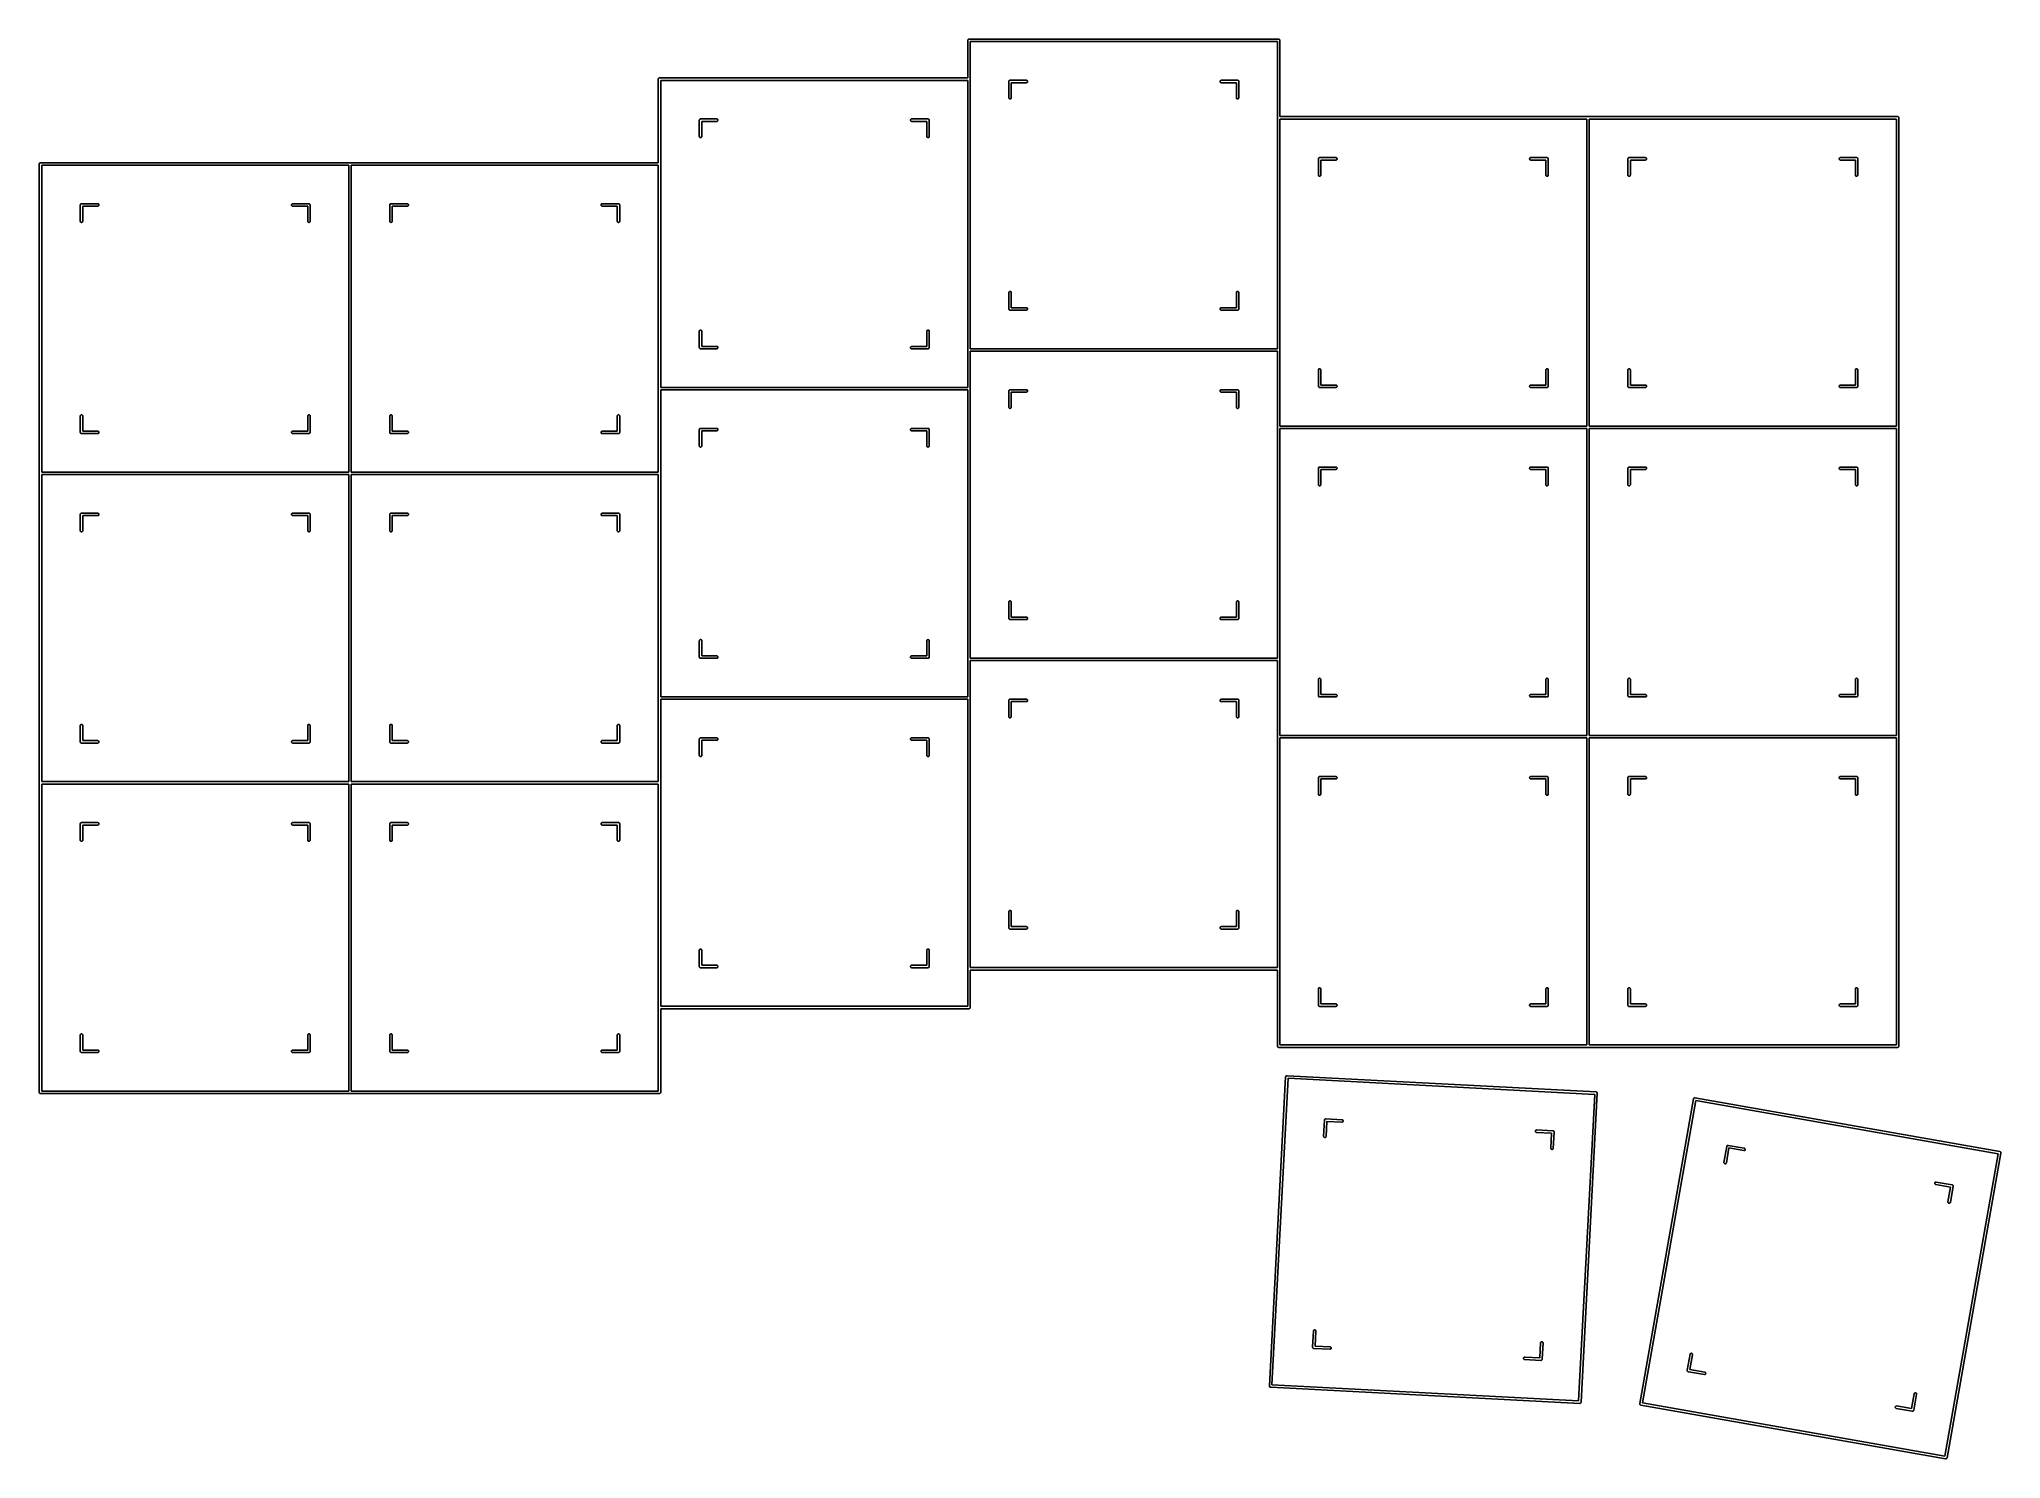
# Model space of a CAD drawing. Extents: x 86 to 206, y -164 to -76.
import ezdxf

# ---------------------------------------------------------------- set-up
doc = ezdxf.new("R2010")
doc.units = 0
doc.header["$MEASUREMENT"] = 0
doc.layers.add('BLACK', color=7, linetype='CONTINUOUS')

msp = doc.modelspace()

# ---------------------------------------------------------------- linework, layer by layer
at = {"layer": 'BLACK', "linetype": 'CONTINUOUS'}
for p, q in [((142.8, -76.2), (142.801, -76.1853)), ((142.8, -76.2037), (142.8, -76.2)), ((142.8, -78.5062), (142.8, -76.2037)), ((142.801, -76.1853), (142.805, -76.1712)), ((142.805, -76.1712), (142.812, -76.1581)), ((142.812, -76.1581), (142.822, -76.1467)), ((142.822, -76.1467), (142.833, -76.1373)), ((142.833, -76.1373), (142.846, -76.1304)), ((142.846, -76.1304), (142.86, -76.1261)), ((142.86, -76.1261), (142.871, -76.125)), ((142.871, -76.125), (142.875, -76.1246)), ((142.875, -76.1246), (142.879, -76.125)), ((142.879, -76.125), (161.921, -76.125)), ((142.95, -76.275), (142.95, -78.5776)), ((161.85, -76.275), (142.95, -76.275)), ((161.85, -80.9588), (161.85, -76.275)), ((161.921, -76.125), (161.925, -76.1246)), ((161.925, -76.1246), (161.929, -76.125)), ((161.929, -76.125), (161.94, -76.1261)), ((161.94, -76.1261), (161.954, -76.1304)), ((161.954, -76.1304), (161.967, -76.1373)), ((161.967, -76.1373), (161.978, -76.1467)), ((161.978, -76.1467), (161.988, -76.1581)), ((161.988, -76.1581), (161.995, -76.1712)), ((161.995, -76.1712), (161.999, -76.1853)), ((161.999, -76.1853), (162, -76.2)), ((162, -76.2), (162, -76.2037)), ((162, -76.2037), (162, -80.8875)), ((123.75, -78.5812), (123.751, -78.5665)), ((123.75, -78.5849), (123.75, -78.5812)), ((123.75, -83.725), (123.75, -78.5849)), ((123.751, -78.5665), (123.755, -78.5524)), ((123.755, -78.5524), (123.762, -78.5394)), ((123.762, -78.5394), (123.772, -78.528)), ((123.772, -78.528), (123.783, -78.5186)), ((123.783, -78.5186), (123.796, -78.5116)), ((123.796, -78.5116), (123.81, -78.5073)), ((123.81, -78.5073), (123.821, -78.5062)), ((123.821, -78.5062), (123.825, -78.5059)), ((123.825, -78.5059), (123.829, -78.5062)), ((123.829, -78.5062), (142.8, -78.5062)), ((123.9, -78.6562), (123.9, -83.7963)), ((142.8, -78.6562), (123.9, -78.6562)), ((142.8, -95.2463), (142.8, -78.6562)), ((142.95, -78.5776), (142.95, -78.5812)), ((142.95, -78.5812), (142.95, -78.5849)), ((142.95, -78.5849), (142.95, -95.175)), ((145.325, -78.725), (145.326, -78.7103)), ((145.325, -78.7287), (145.325, -78.725)), ((145.325, -79.7287), (145.325, -78.7287)), ((145.326, -78.7103), (145.33, -78.6962)), ((145.33, -78.6962), (145.337, -78.6831)), ((145.337, -78.6831), (145.347, -78.6717)), ((145.347, -78.6717), (145.358, -78.6623)), ((145.358, -78.6623), (145.371, -78.6554)), ((145.371, -78.6554), (145.385, -78.6511)), ((145.385, -78.6511), (145.396, -78.65)), ((145.396, -78.65), (145.4, -78.6496)), ((145.4, -78.6496), (145.404, -78.65)), ((145.404, -78.65), (146.404, -78.65)), ((146.404, -78.8), (145.475, -78.8)), ((145.475, -78.8), (145.475, -79.7287)), ((146.404, -78.65), (146.415, -78.6511)), ((146.415, -78.7989), (146.404, -78.8)), ((146.415, -78.6511), (146.429, -78.6554)), ((146.429, -78.7946), (146.415, -78.7989)), ((146.429, -78.6554), (146.442, -78.6623)), ((146.442, -78.7877), (146.429, -78.7946)), ((146.442, -78.6623), (146.453, -78.6717)), ((146.453, -78.7783), (146.442, -78.7877)), ((146.453, -78.6717), (146.463, -78.6831)), ((146.463, -78.7669), (146.453, -78.7783)), ((146.463, -78.6831), (146.47, -78.6962)), ((146.47, -78.7538), (146.463, -78.7669)), ((146.47, -78.6962), (146.474, -78.7103)), ((146.474, -78.7397), (146.47, -78.7538)), ((146.474, -78.7103), (146.475, -78.725)), ((146.475, -78.725), (146.474, -78.7397)), ((158.325, -78.725), (158.326, -78.7103)), ((158.326, -78.7397), (158.325, -78.725)), ((158.326, -78.7103), (158.33, -78.6962)), ((158.33, -78.7538), (158.326, -78.7397)), ((158.33, -78.6962), (158.337, -78.6831)), ((158.337, -78.7669), (158.33, -78.7538)), ((158.337, -78.6831), (158.347, -78.6717)), ((158.347, -78.7783), (158.337, -78.7669)), ((158.347, -78.6717), (158.358, -78.6623)), ((158.358, -78.7877), (158.347, -78.7783)), ((158.358, -78.6623), (158.371, -78.6554)), ((158.371, -78.7946), (158.358, -78.7877)), ((158.371, -78.6554), (158.385, -78.6511)), ((158.385, -78.7989), (158.371, -78.7946)), ((158.385, -78.6511), (158.396, -78.65)), ((158.396, -78.8), (158.385, -78.7989)), ((158.396, -78.65), (159.396, -78.65)), ((159.325, -78.8), (158.396, -78.8)), ((159.325, -79.7287), (159.325, -78.8)), ((159.396, -78.65), (159.4, -78.6496)), ((159.4, -78.6496), (159.404, -78.65)), ((159.404, -78.65), (159.415, -78.6511)), ((159.415, -78.6511), (159.429, -78.6554)), ((159.429, -78.6554), (159.442, -78.6623)), ((159.442, -78.6623), (159.453, -78.6717)), ((159.453, -78.6717), (159.463, -78.6831)), ((159.463, -78.6831), (159.47, -78.6962)), ((159.47, -78.6962), (159.474, -78.7103)), ((159.474, -78.7103), (159.475, -78.725)), ((159.475, -78.725), (159.475, -78.7287)), ((159.475, -78.7287), (159.475, -79.7287)), ((145.326, -79.7397), (145.325, -79.7287)), ((145.33, -79.7538), (145.326, -79.7397)), ((145.337, -79.7669), (145.33, -79.7538)), ((145.347, -79.7783), (145.337, -79.7669)), ((145.358, -79.7877), (145.347, -79.7783)), ((145.371, -79.7946), (145.358, -79.7877)), ((145.385, -79.7989), (145.371, -79.7946)), ((145.4, -79.8004), (145.385, -79.7989)), ((145.415, -79.7989), (145.4, -79.8004)), ((145.429, -79.7946), (145.415, -79.7989)), ((145.442, -79.7877), (145.429, -79.7946)), ((145.453, -79.7783), (145.442, -79.7877)), ((145.463, -79.7669), (145.453, -79.7783)), ((145.47, -79.7538), (145.463, -79.7669)), ((145.474, -79.7397), (145.47, -79.7538)), ((145.475, -79.7287), (145.474, -79.7397)), ((159.326, -79.7397), (159.325, -79.7287)), ((159.33, -79.7538), (159.326, -79.7397)), ((159.337, -79.7669), (159.33, -79.7538)), ((159.347, -79.7783), (159.337, -79.7669)), ((159.358, -79.7877), (159.347, -79.7783)), ((159.371, -79.7946), (159.358, -79.7877)), ((159.385, -79.7989), (159.371, -79.7946)), ((159.4, -79.8004), (159.385, -79.7989)), ((159.415, -79.7989), (159.4, -79.8004)), ((159.429, -79.7946), (159.415, -79.7989)), ((159.442, -79.7877), (159.429, -79.7946)), ((159.453, -79.7783), (159.442, -79.7877)), ((159.463, -79.7669), (159.453, -79.7783)), ((159.47, -79.7538), (159.463, -79.7669)), ((159.474, -79.7397), (159.47, -79.7538)), ((159.475, -79.7287), (159.474, -79.7397)), ((126.275, -81.1063), (126.276, -81.0915)), ((126.275, -81.1099), (126.275, -81.1063)), ((126.275, -82.1099), (126.275, -81.1099)), ((126.276, -81.0915), (126.28, -81.0774)), ((126.28, -81.0774), (126.287, -81.0644)), ((126.287, -81.0644), (126.297, -81.053)), ((126.297, -81.053), (126.308, -81.0436)), ((126.308, -81.0436), (126.321, -81.0366)), ((126.321, -81.0366), (126.335, -81.0323)), ((126.335, -81.0323), (126.346, -81.0312)), ((126.346, -81.0312), (126.35, -81.0309)), ((126.35, -81.0309), (126.354, -81.0312)), ((126.354, -81.0312), (127.354, -81.0312)), ((127.354, -81.1812), (126.425, -81.1812)), ((126.425, -81.1812), (126.425, -82.1099)), ((127.354, -81.0312), (127.365, -81.0323)), ((127.365, -81.1802), (127.354, -81.1812)), ((127.365, -81.0323), (127.379, -81.0366)), ((127.379, -81.1759), (127.365, -81.1802)), ((127.379, -81.0366), (127.392, -81.0436)), ((127.392, -81.1689), (127.379, -81.1759)), ((127.392, -81.0436), (127.403, -81.053)), ((127.403, -81.1595), (127.392, -81.1689)), ((127.403, -81.053), (127.413, -81.0644)), ((127.413, -81.1481), (127.403, -81.1595)), ((127.413, -81.0644), (127.42, -81.0774)), ((127.42, -81.1351), (127.413, -81.1481)), ((127.42, -81.0774), (127.424, -81.0915)), ((127.424, -81.121), (127.42, -81.1351)), ((127.424, -81.0915), (127.425, -81.1063)), ((127.425, -81.1063), (127.424, -81.121)), ((139.275, -81.1063), (139.276, -81.0915)), ((139.276, -81.121), (139.275, -81.1063)), ((139.276, -81.0915), (139.28, -81.0774)), ((139.28, -81.1351), (139.276, -81.121)), ((139.28, -81.0774), (139.287, -81.0644)), ((139.287, -81.1481), (139.28, -81.1351)), ((139.287, -81.0644), (139.297, -81.053)), ((139.297, -81.1595), (139.287, -81.1481)), ((139.297, -81.053), (139.308, -81.0436)), ((139.308, -81.1689), (139.297, -81.1595)), ((139.308, -81.0436), (139.321, -81.0366)), ((139.321, -81.1759), (139.308, -81.1689)), ((139.321, -81.0366), (139.335, -81.0323)), ((139.335, -81.1802), (139.321, -81.1759)), ((139.335, -81.0323), (139.346, -81.0312)), ((139.346, -81.1812), (139.335, -81.1802)), ((139.346, -81.0312), (140.346, -81.0312)), ((140.275, -81.1812), (139.346, -81.1812)), ((140.275, -82.1099), (140.275, -81.1812)), ((140.346, -81.0312), (140.35, -81.0309)), ((140.35, -81.0309), (140.354, -81.0312)), ((140.354, -81.0312), (140.365, -81.0323)), ((140.365, -81.0323), (140.379, -81.0366)), ((140.379, -81.0366), (140.392, -81.0436)), ((140.392, -81.0436), (140.403, -81.053)), ((140.403, -81.053), (140.413, -81.0644)), ((140.413, -81.0644), (140.42, -81.0774)), ((140.42, -81.0774), (140.424, -81.0915)), ((140.424, -81.0915), (140.425, -81.1063)), ((140.425, -81.1063), (140.425, -81.1099)), ((140.425, -81.1099), (140.425, -82.1099)), ((161.85, -80.9625), (161.85, -80.9588)), ((161.85, -80.9662), (161.85, -80.9625)), ((161.85, -86.2496), (161.85, -80.9662)), ((162, -80.8875), (180.971, -80.8875)), ((162, -81.0375), (162, -95.2463)), ((180.9, -81.0375), (162, -81.0375)), ((180.9, -99.9375), (180.9, -81.0375)), ((180.971, -80.8875), (180.975, -80.8871)), ((180.975, -80.8871), (180.979, -80.8875)), ((180.979, -80.8875), (200.021, -80.8875)), ((181.05, -81.0375), (181.05, -99.9375)), ((199.95, -81.0375), (181.05, -81.0375)), ((199.95, -99.9375), (199.95, -81.0375)), ((200.021, -80.8875), (200.025, -80.8871)), ((200.025, -80.8871), (200.029, -80.8875)), ((200.029, -80.8875), (200.04, -80.8886)), ((200.04, -80.8886), (200.054, -80.8929)), ((200.054, -80.8929), (200.067, -80.8998)), ((200.067, -80.8998), (200.078, -80.9092)), ((200.078, -80.9092), (200.088, -80.9206)), ((200.088, -80.9206), (200.095, -80.9337)), ((200.095, -80.9337), (200.099, -80.9478)), ((200.099, -80.9478), (200.1, -80.9625)), ((200.1, -80.9625), (200.1, -80.9662)), ((200.1, -80.9662), (200.1, -100.009)), ((126.276, -82.121), (126.275, -82.1099)), ((126.28, -82.1351), (126.276, -82.121)), ((126.287, -82.1481), (126.28, -82.1351)), ((126.297, -82.1595), (126.287, -82.1481)), ((126.308, -82.1689), (126.297, -82.1595)), ((126.321, -82.1759), (126.308, -82.1689)), ((126.335, -82.1802), (126.321, -82.1759)), ((126.35, -82.1816), (126.335, -82.1802)), ((126.365, -82.1802), (126.35, -82.1816)), ((126.379, -82.1759), (126.365, -82.1802)), ((126.392, -82.1689), (126.379, -82.1759)), ((126.403, -82.1595), (126.392, -82.1689)), ((126.413, -82.1481), (126.403, -82.1595)), ((126.42, -82.1351), (126.413, -82.1481)), ((126.424, -82.121), (126.42, -82.1351)), ((126.425, -82.1099), (126.424, -82.121)), ((140.276, -82.121), (140.275, -82.1099)), ((140.28, -82.1351), (140.276, -82.121)), ((140.287, -82.1481), (140.28, -82.1351)), ((140.297, -82.1595), (140.287, -82.1481)), ((140.308, -82.1689), (140.297, -82.1595)), ((140.321, -82.1759), (140.308, -82.1689)), ((140.335, -82.1802), (140.321, -82.1759)), ((140.35, -82.1816), (140.335, -82.1802)), ((140.365, -82.1802), (140.35, -82.1816)), ((140.379, -82.1759), (140.365, -82.1802)), ((140.392, -82.1689), (140.379, -82.1759)), ((140.403, -82.1595), (140.392, -82.1689)), ((140.413, -82.1481), (140.403, -82.1595)), ((140.42, -82.1351), (140.413, -82.1481)), ((140.424, -82.121), (140.42, -82.1351)), ((140.425, -82.1099), (140.424, -82.121)), ((85.6496, -83.8), (85.6511, -83.7853)), ((85.65, -83.8037), (85.6496, -83.8)), ((85.65, -102.846), (85.65, -83.8037)), ((85.6511, -83.7853), (85.6554, -83.7712)), ((85.6554, -83.7712), (85.6623, -83.7581)), ((85.6623, -83.7581), (85.6717, -83.7467)), ((85.6717, -83.7467), (85.6831, -83.7373)), ((85.6831, -83.7373), (85.6962, -83.7304)), ((85.6962, -83.7304), (85.7103, -83.7261)), ((85.7103, -83.7261), (85.7213, -83.725)), ((85.7213, -83.725), (85.725, -83.7246)), ((85.725, -83.7246), (85.7287, -83.725)), ((85.7287, -83.725), (104.771, -83.725)), ((85.8, -83.875), (85.8, -102.775)), ((104.7, -83.875), (85.8, -83.875)), ((104.7, -102.775), (104.7, -83.875)), ((104.771, -83.725), (104.775, -83.7246)), ((104.775, -83.7246), (104.779, -83.725)), ((104.779, -83.725), (123.75, -83.725)), ((104.85, -83.875), (104.85, -102.775)), ((123.75, -83.875), (104.85, -83.875)), ((123.75, -97.6276), (123.75, -83.875)), ((123.9, -83.7963), (123.9, -83.8)), ((123.9, -83.8), (123.9, -83.8037)), ((123.9, -83.8037), (123.9, -97.5562)), ((164.375, -83.4875), (164.376, -83.4728)), ((164.375, -83.4912), (164.375, -83.4875)), ((164.375, -84.4912), (164.375, -83.4912)), ((164.376, -84.5022), (164.375, -84.4912)), ((164.376, -83.4728), (164.38, -83.4587)), ((164.38, -84.5163), (164.376, -84.5022)), ((164.38, -83.4587), (164.387, -83.4456)), ((164.387, -83.4456), (164.397, -83.4342)), ((164.397, -83.4342), (164.408, -83.4248)), ((164.408, -83.4248), (164.421, -83.4179)), ((164.421, -83.4179), (164.435, -83.4136)), ((164.435, -83.4136), (164.446, -83.4125)), ((164.446, -83.4125), (164.45, -83.4121)), ((164.45, -83.4121), (164.454, -83.4125)), ((164.454, -83.4125), (165.454, -83.4125)), ((164.524, -84.5022), (164.52, -84.5163)), ((164.525, -84.4912), (164.524, -84.5022)), ((165.454, -83.5625), (164.525, -83.5625)), ((164.525, -83.5625), (164.525, -84.4912)), ((165.454, -83.4125), (165.465, -83.4136)), ((165.465, -83.5614), (165.454, -83.5625)), ((165.465, -83.4136), (165.479, -83.4179)), ((165.479, -83.5571), (165.465, -83.5614)), ((165.479, -83.4179), (165.492, -83.4248)), ((165.492, -83.5502), (165.479, -83.5571)), ((165.492, -83.4248), (165.503, -83.4342)), ((165.503, -83.5408), (165.492, -83.5502)), ((165.503, -83.4342), (165.513, -83.4456)), ((165.513, -83.5294), (165.503, -83.5408)), ((165.513, -83.4456), (165.52, -83.4587)), ((165.52, -83.5163), (165.513, -83.5294)), ((165.52, -83.4587), (165.524, -83.4728)), ((165.524, -83.5022), (165.52, -83.5163)), ((165.524, -83.4728), (165.525, -83.4875)), ((165.525, -83.4875), (165.524, -83.5022)), ((177.375, -83.4875), (177.376, -83.4728)), ((177.376, -83.5022), (177.375, -83.4875)), ((177.376, -83.4728), (177.38, -83.4587)), ((177.38, -83.5163), (177.376, -83.5022)), ((177.38, -83.4587), (177.387, -83.4456)), ((177.387, -83.5294), (177.38, -83.5163)), ((177.387, -83.4456), (177.397, -83.4342)), ((177.397, -83.5408), (177.387, -83.5294)), ((177.397, -83.4342), (177.408, -83.4248)), ((177.408, -83.5502), (177.397, -83.5408)), ((177.408, -83.4248), (177.421, -83.4179)), ((177.421, -83.5571), (177.408, -83.5502)), ((177.421, -83.4179), (177.435, -83.4136)), ((177.435, -83.5614), (177.421, -83.5571)), ((177.435, -83.4136), (177.446, -83.4125)), ((177.446, -83.5625), (177.435, -83.5614)), ((177.446, -83.4125), (178.446, -83.4125)), ((178.375, -83.5625), (177.446, -83.5625)), ((178.375, -84.4912), (178.375, -83.5625)), ((178.376, -84.5022), (178.375, -84.4912)), ((178.38, -84.5163), (178.376, -84.5022)), ((178.446, -83.4125), (178.45, -83.4121)), ((178.45, -83.4121), (178.454, -83.4125)), ((178.454, -83.4125), (178.465, -83.4136)), ((178.465, -83.4136), (178.479, -83.4179)), ((178.479, -83.4179), (178.492, -83.4248)), ((178.492, -83.4248), (178.503, -83.4342)), ((178.503, -83.4342), (178.513, -83.4456)), ((178.513, -83.4456), (178.52, -83.4587)), ((178.52, -83.4587), (178.524, -83.4728)), ((178.524, -84.5022), (178.52, -84.5163)), ((178.524, -83.4728), (178.525, -83.4875)), ((178.525, -84.4912), (178.524, -84.5022)), ((178.525, -83.4875), (178.525, -83.4912)), ((178.525, -83.4912), (178.525, -84.4912)), ((183.425, -83.4875), (183.426, -83.4728)), ((183.425, -83.4912), (183.425, -83.4875)), ((183.425, -84.4912), (183.425, -83.4912)), ((183.426, -84.5022), (183.425, -84.4912)), ((183.426, -83.4728), (183.43, -83.4587)), ((183.43, -84.5163), (183.426, -84.5022)), ((183.43, -83.4587), (183.437, -83.4456)), ((183.437, -83.4456), (183.447, -83.4342)), ((183.447, -83.4342), (183.458, -83.4248)), ((183.458, -83.4248), (183.471, -83.4179)), ((183.471, -83.4179), (183.485, -83.4136)), ((183.485, -83.4136), (183.496, -83.4125)), ((183.496, -83.4125), (183.5, -83.4121)), ((183.5, -83.4121), (183.504, -83.4125)), ((183.504, -83.4125), (184.504, -83.4125)), ((183.574, -84.5022), (183.57, -84.5163)), ((183.575, -84.4912), (183.574, -84.5022)), ((184.504, -83.5625), (183.575, -83.5625)), ((183.575, -83.5625), (183.575, -84.4912)), ((184.504, -83.4125), (184.515, -83.4136)), ((184.515, -83.5614), (184.504, -83.5625)), ((184.515, -83.4136), (184.529, -83.4179)), ((184.529, -83.5571), (184.515, -83.5614)), ((184.529, -83.4179), (184.542, -83.4248)), ((184.542, -83.5502), (184.529, -83.5571)), ((184.542, -83.4248), (184.553, -83.4342)), ((184.553, -83.5408), (184.542, -83.5502)), ((184.553, -83.4342), (184.563, -83.4456)), ((184.563, -83.5294), (184.553, -83.5408)), ((184.563, -83.4456), (184.57, -83.4587)), ((184.57, -83.5163), (184.563, -83.5294)), ((184.57, -83.4587), (184.574, -83.4728)), ((184.574, -83.5022), (184.57, -83.5163)), ((184.574, -83.4728), (184.575, -83.4875)), ((184.575, -83.4875), (184.574, -83.5022)), ((196.425, -83.4875), (196.426, -83.4728)), ((196.426, -83.5022), (196.425, -83.4875)), ((196.426, -83.4728), (196.43, -83.4587)), ((196.43, -83.5163), (196.426, -83.5022)), ((196.43, -83.4587), (196.437, -83.4456)), ((196.437, -83.5294), (196.43, -83.5163)), ((196.437, -83.4456), (196.447, -83.4342)), ((196.447, -83.5408), (196.437, -83.5294)), ((196.447, -83.4342), (196.458, -83.4248)), ((196.458, -83.5502), (196.447, -83.5408)), ((196.458, -83.4248), (196.471, -83.4179)), ((196.471, -83.5571), (196.458, -83.5502)), ((196.471, -83.4179), (196.485, -83.4136)), ((196.485, -83.5614), (196.471, -83.5571)), ((196.485, -83.4136), (196.496, -83.4125)), ((196.496, -83.5625), (196.485, -83.5614)), ((196.496, -83.4125), (197.496, -83.4125)), ((197.425, -83.5625), (196.496, -83.5625)), ((197.425, -84.4912), (197.425, -83.5625)), ((197.426, -84.5022), (197.425, -84.4912)), ((197.43, -84.5163), (197.426, -84.5022)), ((197.496, -83.4125), (197.5, -83.4121)), ((197.5, -83.4121), (197.504, -83.4125)), ((197.504, -83.4125), (197.515, -83.4136)), ((197.515, -83.4136), (197.529, -83.4179)), ((197.529, -83.4179), (197.542, -83.4248)), ((197.542, -83.4248), (197.553, -83.4342)), ((197.553, -83.4342), (197.563, -83.4456)), ((197.563, -83.4456), (197.57, -83.4587)), ((197.57, -83.4587), (197.574, -83.4728)), ((197.574, -84.5022), (197.57, -84.5163)), ((197.574, -83.4728), (197.575, -83.4875)), ((197.575, -84.4912), (197.574, -84.5022)), ((197.575, -83.4875), (197.575, -83.4912)), ((197.575, -83.4912), (197.575, -84.4912)), ((164.387, -84.5294), (164.38, -84.5163)), ((164.397, -84.5408), (164.387, -84.5294)), ((164.408, -84.5502), (164.397, -84.5408)), ((164.421, -84.5571), (164.408, -84.5502)), ((164.435, -84.5614), (164.421, -84.5571)), ((164.45, -84.5629), (164.435, -84.5614)), ((164.465, -84.5614), (164.45, -84.5629)), ((164.479, -84.5571), (164.465, -84.5614)), ((164.492, -84.5502), (164.479, -84.5571)), ((164.503, -84.5408), (164.492, -84.5502)), ((164.513, -84.5294), (164.503, -84.5408)), ((164.52, -84.5163), (164.513, -84.5294)), ((178.387, -84.5294), (178.38, -84.5163)), ((178.397, -84.5408), (178.387, -84.5294)), ((178.408, -84.5502), (178.397, -84.5408)), ((178.421, -84.5571), (178.408, -84.5502)), ((178.435, -84.5614), (178.421, -84.5571)), ((178.45, -84.5629), (178.435, -84.5614)), ((178.465, -84.5614), (178.45, -84.5629)), ((178.479, -84.5571), (178.465, -84.5614)), ((178.492, -84.5502), (178.479, -84.5571)), ((178.503, -84.5408), (178.492, -84.5502)), ((178.513, -84.5294), (178.503, -84.5408)), ((178.52, -84.5163), (178.513, -84.5294)), ((183.437, -84.5294), (183.43, -84.5163)), ((183.447, -84.5408), (183.437, -84.5294)), ((183.458, -84.5502), (183.447, -84.5408)), ((183.471, -84.5571), (183.458, -84.5502)), ((183.485, -84.5614), (183.471, -84.5571)), ((183.5, -84.5629), (183.485, -84.5614)), ((183.515, -84.5614), (183.5, -84.5629)), ((183.529, -84.5571), (183.515, -84.5614)), ((183.542, -84.5502), (183.529, -84.5571)), ((183.553, -84.5408), (183.542, -84.5502)), ((183.563, -84.5294), (183.553, -84.5408)), ((183.57, -84.5163), (183.563, -84.5294)), ((197.437, -84.5294), (197.43, -84.5163)), ((197.447, -84.5408), (197.437, -84.5294)), ((197.458, -84.5502), (197.447, -84.5408)), ((197.471, -84.5571), (197.458, -84.5502)), ((197.485, -84.5614), (197.471, -84.5571)), ((197.5, -84.5629), (197.485, -84.5614)), ((197.515, -84.5614), (197.5, -84.5629)), ((197.529, -84.5571), (197.515, -84.5614)), ((197.542, -84.5502), (197.529, -84.5571)), ((197.553, -84.5408), (197.542, -84.5502)), ((197.563, -84.5294), (197.553, -84.5408)), ((197.57, -84.5163), (197.563, -84.5294)), ((88.1746, -86.325), (88.1761, -86.3103)), ((88.175, -86.3287), (88.1746, -86.325)), ((88.175, -87.3287), (88.175, -86.3287)), ((88.1761, -86.3103), (88.1804, -86.2962)), ((88.1804, -86.2962), (88.1873, -86.2831)), ((88.1873, -86.2831), (88.1967, -86.2717)), ((88.1967, -86.2717), (88.2081, -86.2623)), ((88.2081, -86.2623), (88.2212, -86.2554)), ((88.2212, -86.2554), (88.2353, -86.2511)), ((88.2353, -86.2511), (88.2463, -86.25)), ((88.2463, -86.25), (88.25, -86.2496)), ((88.25, -86.2496), (88.2537, -86.25)), ((88.2537, -86.25), (89.2537, -86.25)), ((89.2537, -86.4), (88.325, -86.4)), ((88.325, -86.4), (88.325, -87.3287)), ((89.2537, -86.25), (89.2647, -86.2511)), ((89.2647, -86.3989), (89.2537, -86.4)), ((89.2647, -86.2511), (89.2788, -86.2554)), ((89.2788, -86.3946), (89.2647, -86.3989)), ((89.2788, -86.2554), (89.2919, -86.2623)), ((89.2919, -86.3877), (89.2788, -86.3946)), ((89.2919, -86.2623), (89.3033, -86.2717)), ((89.3033, -86.3783), (89.2919, -86.3877)), ((89.3033, -86.2717), (89.3127, -86.2831)), ((89.3127, -86.3669), (89.3033, -86.3783)), ((89.3127, -86.2831), (89.3196, -86.2962)), ((89.3196, -86.3538), (89.3127, -86.3669)), ((89.3196, -86.2962), (89.3239, -86.3103)), ((89.3239, -86.3397), (89.3196, -86.3538)), ((89.3239, -86.3103), (89.3254, -86.325)), ((89.3254, -86.325), (89.3239, -86.3397)), ((101.175, -86.325), (101.176, -86.3103)), ((101.176, -86.3397), (101.175, -86.325)), ((101.176, -86.3103), (101.18, -86.2962)), ((101.18, -86.3538), (101.176, -86.3397)), ((101.18, -86.2962), (101.187, -86.2831)), ((101.187, -86.3669), (101.18, -86.3538)), ((101.187, -86.2831), (101.197, -86.2717)), ((101.197, -86.3783), (101.187, -86.3669)), ((101.197, -86.2717), (101.208, -86.2623)), ((101.208, -86.3877), (101.197, -86.3783)), ((101.208, -86.2623), (101.221, -86.2554)), ((101.221, -86.3946), (101.208, -86.3877)), ((101.221, -86.2554), (101.235, -86.2511)), ((101.235, -86.3989), (101.221, -86.3946)), ((101.235, -86.2511), (101.246, -86.25)), ((101.246, -86.4), (101.235, -86.3989)), ((101.246, -86.25), (102.246, -86.25)), ((102.175, -86.4), (101.246, -86.4)), ((102.175, -87.3287), (102.175, -86.4)), ((102.246, -86.25), (102.25, -86.2496)), ((102.25, -86.2496), (102.254, -86.25)), ((102.254, -86.25), (102.265, -86.2511)), ((102.265, -86.2511), (102.279, -86.2554)), ((102.279, -86.2554), (102.292, -86.2623)), ((102.292, -86.2623), (102.303, -86.2717)), ((102.303, -86.2717), (102.313, -86.2831)), ((102.313, -86.2831), (102.32, -86.2962)), ((102.32, -86.2962), (102.324, -86.3103)), ((102.324, -86.3103), (102.325, -86.325)), ((102.325, -86.325), (102.325, -86.3287)), ((102.325, -86.3287), (102.325, -87.3287)), ((107.225, -86.325), (107.226, -86.3103)), ((107.225, -86.3287), (107.225, -86.325)), ((107.225, -87.3287), (107.225, -86.3287)), ((107.226, -86.3103), (107.23, -86.2962)), ((107.23, -86.2962), (107.237, -86.2831)), ((107.237, -86.2831), (107.247, -86.2717)), ((107.247, -86.2717), (107.258, -86.2623)), ((107.258, -86.2623), (107.271, -86.2554)), ((107.271, -86.2554), (107.285, -86.2511)), ((107.285, -86.2511), (107.296, -86.25)), ((107.296, -86.25), (107.3, -86.2496)), ((107.3, -86.2496), (107.304, -86.25)), ((107.304, -86.25), (108.304, -86.25)), ((108.304, -86.4), (107.375, -86.4)), ((107.375, -86.4), (107.375, -87.3287)), ((108.304, -86.25), (108.315, -86.2511)), ((108.315, -86.3989), (108.304, -86.4)), ((108.315, -86.2511), (108.329, -86.2554)), ((108.329, -86.3946), (108.315, -86.3989)), ((108.329, -86.2554), (108.342, -86.2623)), ((108.342, -86.3877), (108.329, -86.3946)), ((108.342, -86.2623), (108.353, -86.2717)), ((108.353, -86.3783), (108.342, -86.3877)), ((108.353, -86.2717), (108.363, -86.2831)), ((108.363, -86.3669), (108.353, -86.3783)), ((108.363, -86.2831), (108.37, -86.2962)), ((108.37, -86.3538), (108.363, -86.3669)), ((108.37, -86.2962), (108.374, -86.3103)), ((108.374, -86.3397), (108.37, -86.3538)), ((108.374, -86.3103), (108.375, -86.325)), ((108.375, -86.325), (108.374, -86.3397)), ((120.225, -86.325), (120.226, -86.3103)), ((120.226, -86.3397), (120.225, -86.325)), ((120.226, -86.3103), (120.23, -86.2962)), ((120.23, -86.3538), (120.226, -86.3397)), ((120.23, -86.2962), (120.237, -86.2831)), ((120.237, -86.3669), (120.23, -86.3538)), ((120.237, -86.2831), (120.247, -86.2717)), ((120.247, -86.3783), (120.237, -86.3669)), ((120.247, -86.2717), (120.258, -86.2623)), ((120.258, -86.3877), (120.247, -86.3783)), ((120.258, -86.2623), (120.271, -86.2554)), ((120.271, -86.3946), (120.258, -86.3877)), ((120.271, -86.2554), (120.285, -86.2511)), ((120.285, -86.3989), (120.271, -86.3946)), ((120.285, -86.2511), (120.296, -86.25)), ((120.296, -86.4), (120.285, -86.3989)), ((120.296, -86.25), (121.296, -86.25)), ((121.225, -86.4), (120.296, -86.4)), ((121.225, -87.3287), (121.225, -86.4)), ((121.296, -86.25), (121.3, -86.2496)), ((121.3, -86.2496), (121.304, -86.25)), ((121.304, -86.25), (121.315, -86.2511)), ((121.315, -86.2511), (121.329, -86.2554)), ((121.329, -86.2554), (121.342, -86.2623)), ((121.342, -86.2623), (121.353, -86.2717)), ((121.353, -86.2717), (121.363, -86.2831)), ((121.363, -86.2831), (121.37, -86.2962)), ((121.37, -86.2962), (121.374, -86.3103)), ((121.374, -86.3103), (121.375, -86.325)), ((121.375, -86.325), (121.375, -86.3287)), ((121.375, -86.3287), (121.375, -87.3287)), ((161.85, -95.175), (161.85, -86.2496)), ((88.1761, -87.3397), (88.175, -87.3287)), ((88.1804, -87.3538), (88.1761, -87.3397)), ((88.1873, -87.3669), (88.1804, -87.3538)), ((88.1967, -87.3783), (88.1873, -87.3669)), ((88.2081, -87.3877), (88.1967, -87.3783)), ((88.2212, -87.3946), (88.2081, -87.3877)), ((88.2353, -87.3989), (88.2212, -87.3946)), ((88.25, -87.4004), (88.2353, -87.3989)), ((88.2647, -87.3989), (88.25, -87.4004)), ((88.2788, -87.3946), (88.2647, -87.3989)), ((88.2919, -87.3877), (88.2788, -87.3946)), ((88.3033, -87.3783), (88.2919, -87.3877)), ((88.3127, -87.3669), (88.3033, -87.3783)), ((88.3196, -87.3538), (88.3127, -87.3669)), ((88.3239, -87.3397), (88.3196, -87.3538)), ((88.325, -87.3287), (88.3239, -87.3397)), ((102.176, -87.3397), (102.175, -87.3287)), ((102.18, -87.3538), (102.176, -87.3397)), ((102.187, -87.3669), (102.18, -87.3538)), ((102.197, -87.3783), (102.187, -87.3669)), ((102.208, -87.3877), (102.197, -87.3783)), ((102.221, -87.3946), (102.208, -87.3877)), ((102.235, -87.3989), (102.221, -87.3946)), ((102.25, -87.4004), (102.235, -87.3989)), ((102.265, -87.3989), (102.25, -87.4004)), ((102.279, -87.3946), (102.265, -87.3989)), ((102.292, -87.3877), (102.279, -87.3946)), ((102.303, -87.3783), (102.292, -87.3877)), ((102.313, -87.3669), (102.303, -87.3783)), ((102.32, -87.3538), (102.313, -87.3669)), ((102.324, -87.3397), (102.32, -87.3538)), ((102.325, -87.3287), (102.324, -87.3397)), ((107.226, -87.3397), (107.225, -87.3287)), ((107.23, -87.3538), (107.226, -87.3397)), ((107.237, -87.3669), (107.23, -87.3538)), ((107.247, -87.3783), (107.237, -87.3669)), ((107.258, -87.3877), (107.247, -87.3783)), ((107.271, -87.3946), (107.258, -87.3877)), ((107.285, -87.3989), (107.271, -87.3946)), ((107.3, -87.4004), (107.285, -87.3989)), ((107.315, -87.3989), (107.3, -87.4004)), ((107.329, -87.3946), (107.315, -87.3989)), ((107.342, -87.3877), (107.329, -87.3946)), ((107.353, -87.3783), (107.342, -87.3877)), ((107.363, -87.3669), (107.353, -87.3783)), ((107.37, -87.3538), (107.363, -87.3669)), ((107.374, -87.3397), (107.37, -87.3538)), ((107.375, -87.3287), (107.374, -87.3397)), ((121.226, -87.3397), (121.225, -87.3287)), ((121.23, -87.3538), (121.226, -87.3397)), ((121.237, -87.3669), (121.23, -87.3538)), ((121.247, -87.3783), (121.237, -87.3669)), ((121.258, -87.3877), (121.247, -87.3783)), ((121.271, -87.3946), (121.258, -87.3877)), ((121.285, -87.3989), (121.271, -87.3946)), ((121.3, -87.4004), (121.285, -87.3989)), ((121.315, -87.3989), (121.3, -87.4004)), ((121.329, -87.3946), (121.315, -87.3989)), ((121.342, -87.3877), (121.329, -87.3946)), ((121.353, -87.3783), (121.342, -87.3877)), ((121.363, -87.3669), (121.353, -87.3783)), ((121.37, -87.3538), (121.363, -87.3669)), ((121.374, -87.3397), (121.37, -87.3538)), ((121.375, -87.3287), (121.374, -87.3397)), ((145.325, -91.7213), (145.326, -91.7103)), ((145.325, -92.7213), (145.325, -91.7213)), ((145.326, -91.7103), (145.33, -91.6962)), ((145.33, -91.6962), (145.337, -91.6831)), ((145.337, -91.6831), (145.347, -91.6717)), ((145.347, -91.6717), (145.358, -91.6623)), ((145.358, -91.6623), (145.371, -91.6554)), ((145.371, -91.6554), (145.385, -91.6511)), ((145.385, -91.6511), (145.4, -91.6496)), ((145.4, -91.6496), (145.415, -91.6511)), ((145.415, -91.6511), (145.429, -91.6554)), ((145.429, -91.6554), (145.442, -91.6623)), ((145.442, -91.6623), (145.453, -91.6717)), ((145.453, -91.6717), (145.463, -91.6831)), ((145.463, -91.6831), (145.47, -91.6962)), ((145.47, -91.6962), (145.474, -91.7103)), ((145.474, -91.7103), (145.475, -91.7213)), ((145.475, -91.7213), (145.475, -92.65)), ((159.325, -91.7213), (159.326, -91.7103)), ((159.325, -92.65), (159.325, -91.7213)), ((159.326, -91.7103), (159.33, -91.6962)), ((159.33, -91.6962), (159.337, -91.6831)), ((159.337, -91.6831), (159.347, -91.6717)), ((159.347, -91.6717), (159.358, -91.6623)), ((159.358, -91.6623), (159.371, -91.6554)), ((159.371, -91.6554), (159.385, -91.6511)), ((159.385, -91.6511), (159.4, -91.6496)), ((159.4, -91.6496), (159.415, -91.6511)), ((159.415, -91.6511), (159.429, -91.6554)), ((159.429, -91.6554), (159.442, -91.6623)), ((159.442, -91.6623), (159.453, -91.6717)), ((159.453, -91.6717), (159.463, -91.6831)), ((159.463, -91.6831), (159.47, -91.6962)), ((159.47, -91.6962), (159.474, -91.7103)), ((159.474, -91.7103), (159.475, -91.7213)), ((159.475, -91.7213), (159.475, -92.7213)), ((145.325, -92.725), (145.325, -92.7213)), ((145.326, -92.7397), (145.325, -92.725)), ((145.33, -92.7538), (145.326, -92.7397)), ((145.337, -92.7669), (145.33, -92.7538)), ((145.347, -92.7783), (145.337, -92.7669)), ((145.358, -92.7877), (145.347, -92.7783)), ((145.371, -92.7946), (145.358, -92.7877)), ((145.385, -92.7989), (145.371, -92.7946)), ((145.396, -92.8), (145.385, -92.7989)), ((145.4, -92.8004), (145.396, -92.8)), ((145.404, -92.8), (145.4, -92.8004)), ((146.404, -92.8), (145.404, -92.8)), ((145.475, -92.65), (146.404, -92.65)), ((146.404, -92.65), (146.415, -92.6511)), ((146.415, -92.7989), (146.404, -92.8)), ((146.415, -92.6511), (146.429, -92.6554)), ((146.429, -92.7946), (146.415, -92.7989)), ((146.429, -92.6554), (146.442, -92.6623)), ((146.442, -92.7877), (146.429, -92.7946)), ((146.442, -92.6623), (146.453, -92.6717)), ((146.453, -92.7783), (146.442, -92.7877)), ((146.453, -92.6717), (146.463, -92.6831)), ((146.463, -92.7669), (146.453, -92.7783)), ((146.463, -92.6831), (146.47, -92.6962)), ((146.47, -92.7538), (146.463, -92.7669)), ((146.47, -92.6962), (146.474, -92.7103)), ((146.474, -92.7397), (146.47, -92.7538)), ((146.474, -92.7103), (146.475, -92.725)), ((146.475, -92.725), (146.474, -92.7397)), ((158.325, -92.725), (158.326, -92.7103)), ((158.326, -92.7397), (158.325, -92.725)), ((158.326, -92.7103), (158.33, -92.6962)), ((158.33, -92.7538), (158.326, -92.7397)), ((158.33, -92.6962), (158.337, -92.6831)), ((158.337, -92.7669), (158.33, -92.7538)), ((158.337, -92.6831), (158.347, -92.6717)), ((158.347, -92.7783), (158.337, -92.7669)), ((158.347, -92.6717), (158.358, -92.6623)), ((158.358, -92.7877), (158.347, -92.7783)), ((158.358, -92.6623), (158.371, -92.6554)), ((158.371, -92.7946), (158.358, -92.7877)), ((158.371, -92.6554), (158.385, -92.6511)), ((158.385, -92.7989), (158.371, -92.7946)), ((158.385, -92.6511), (158.396, -92.65)), ((158.396, -92.8), (158.385, -92.7989)), ((158.396, -92.65), (159.325, -92.65)), ((159.396, -92.8), (158.396, -92.8)), ((159.4, -92.8004), (159.396, -92.8)), ((159.404, -92.8), (159.4, -92.8004)), ((159.415, -92.7989), (159.404, -92.8)), ((159.429, -92.7946), (159.415, -92.7989)), ((159.442, -92.7877), (159.429, -92.7946)), ((159.453, -92.7783), (159.442, -92.7877)), ((159.463, -92.7669), (159.453, -92.7783)), ((159.47, -92.7538), (159.463, -92.7669)), ((159.474, -92.7397), (159.47, -92.7538)), ((159.475, -92.725), (159.474, -92.7397)), ((159.475, -92.7213), (159.475, -92.725)), ((126.275, -94.1026), (126.276, -94.0915)), ((126.275, -95.1026), (126.275, -94.1026)), ((126.276, -94.0915), (126.28, -94.0774)), ((126.28, -94.0774), (126.287, -94.0644)), ((126.287, -94.0644), (126.297, -94.053)), ((126.297, -94.053), (126.308, -94.0436)), ((126.308, -94.0436), (126.321, -94.0366)), ((126.321, -94.0366), (126.335, -94.0323)), ((126.335, -94.0323), (126.35, -94.0309)), ((126.35, -94.0309), (126.365, -94.0323)), ((126.365, -94.0323), (126.379, -94.0366)), ((126.379, -94.0366), (126.392, -94.0436)), ((126.392, -94.0436), (126.403, -94.053)), ((126.403, -94.053), (126.413, -94.0644)), ((126.413, -94.0644), (126.42, -94.0774)), ((126.42, -94.0774), (126.424, -94.0915)), ((126.424, -94.0915), (126.425, -94.1026)), ((126.425, -94.1026), (126.425, -95.0312)), ((140.275, -94.1026), (140.276, -94.0915)), ((140.275, -95.0312), (140.275, -94.1026)), ((140.276, -94.0915), (140.28, -94.0774)), ((140.28, -94.0774), (140.287, -94.0644)), ((140.287, -94.0644), (140.297, -94.053)), ((140.297, -94.053), (140.308, -94.0436)), ((140.308, -94.0436), (140.321, -94.0366)), ((140.321, -94.0366), (140.335, -94.0323)), ((140.335, -94.0323), (140.35, -94.0309)), ((140.35, -94.0309), (140.365, -94.0323)), ((140.365, -94.0323), (140.379, -94.0366)), ((140.379, -94.0366), (140.392, -94.0436)), ((140.392, -94.0436), (140.403, -94.053)), ((140.403, -94.053), (140.413, -94.0644)), ((140.413, -94.0644), (140.42, -94.0774)), ((140.42, -94.0774), (140.424, -94.0915)), ((140.424, -94.0915), (140.425, -94.1026)), ((140.425, -94.1026), (140.425, -95.1026)), ((126.275, -95.1062), (126.275, -95.1026)), ((126.276, -95.121), (126.275, -95.1062)), ((126.28, -95.1351), (126.276, -95.121)), ((126.287, -95.1481), (126.28, -95.1351)), ((126.297, -95.1595), (126.287, -95.1481)), ((126.308, -95.1689), (126.297, -95.1595)), ((126.321, -95.1759), (126.308, -95.1689)), ((126.335, -95.1802), (126.321, -95.1759)), ((126.346, -95.1812), (126.335, -95.1802)), ((126.35, -95.1816), (126.346, -95.1812)), ((126.354, -95.1812), (126.35, -95.1816)), ((127.354, -95.1812), (126.354, -95.1812)), ((126.425, -95.0312), (127.354, -95.0312)), ((127.354, -95.0312), (127.365, -95.0323)), ((127.365, -95.1802), (127.354, -95.1812)), ((127.365, -95.0323), (127.379, -95.0366)), ((127.379, -95.1759), (127.365, -95.1802)), ((127.379, -95.0366), (127.392, -95.0436)), ((127.392, -95.1689), (127.379, -95.1759)), ((127.392, -95.0436), (127.403, -95.053)), ((127.403, -95.1595), (127.392, -95.1689)), ((127.403, -95.053), (127.413, -95.0644)), ((127.413, -95.1481), (127.403, -95.1595)), ((127.413, -95.0644), (127.42, -95.0774)), ((127.42, -95.1351), (127.413, -95.1481)), ((127.42, -95.0774), (127.424, -95.0915)), ((127.424, -95.121), (127.42, -95.1351)), ((127.424, -95.0915), (127.425, -95.1062)), ((127.425, -95.1062), (127.424, -95.121)), ((139.275, -95.1062), (139.276, -95.0915)), ((139.276, -95.121), (139.275, -95.1062)), ((139.276, -95.0915), (139.28, -95.0774)), ((139.28, -95.1351), (139.276, -95.121)), ((139.28, -95.0774), (139.287, -95.0644)), ((139.287, -95.1481), (139.28, -95.1351)), ((139.287, -95.0644), (139.297, -95.053)), ((139.297, -95.1595), (139.287, -95.1481)), ((139.297, -95.053), (139.308, -95.0436)), ((139.308, -95.1689), (139.297, -95.1595)), ((139.308, -95.0436), (139.321, -95.0366)), ((139.321, -95.1759), (139.308, -95.1689)), ((139.321, -95.0366), (139.335, -95.0323)), ((139.335, -95.1802), (139.321, -95.1759)), ((139.335, -95.0323), (139.346, -95.0312)), ((139.346, -95.1812), (139.335, -95.1802)), ((139.346, -95.0312), (140.275, -95.0312)), ((140.346, -95.1812), (139.346, -95.1812)), ((140.35, -95.1816), (140.346, -95.1812)), ((140.354, -95.1812), (140.35, -95.1816)), ((140.365, -95.1802), (140.354, -95.1812)), ((140.379, -95.1759), (140.365, -95.1802)), ((140.392, -95.1689), (140.379, -95.1759)), ((140.403, -95.1595), (140.392, -95.1689)), ((140.413, -95.1481), (140.403, -95.1595)), ((140.42, -95.1351), (140.413, -95.1481)), ((140.424, -95.121), (140.42, -95.1351)), ((140.425, -95.1062), (140.424, -95.121)), ((140.425, -95.1026), (140.425, -95.1062)), ((142.8, -95.25), (142.8, -95.2463)), ((142.8, -95.2537), (142.8, -95.25)), ((142.8, -97.5562), (142.8, -95.2537)), ((142.95, -95.175), (161.85, -95.175)), ((142.95, -95.325), (142.95, -97.6276)), ((161.85, -95.325), (142.95, -95.325)), ((161.85, -100.009), (161.85, -95.325)), ((162, -95.2463), (162, -95.25)), ((162, -95.25), (162, -95.2537)), ((162, -95.2537), (162, -99.9375)), ((164.375, -96.4838), (164.376, -96.4728)), ((164.375, -97.4838), (164.375, -96.4838)), ((164.376, -96.4728), (164.38, -96.4587)), ((164.38, -96.4587), (164.387, -96.4456)), ((164.387, -96.4456), (164.397, -96.4342)), ((164.397, -96.4342), (164.408, -96.4248)), ((164.408, -96.4248), (164.421, -96.4179)), ((164.421, -96.4179), (164.435, -96.4136)), ((164.435, -96.4136), (164.45, -96.4121)), ((164.45, -96.4121), (164.465, -96.4136)), ((164.465, -96.4136), (164.479, -96.4179)), ((164.479, -96.4179), (164.492, -96.4248)), ((164.492, -96.4248), (164.503, -96.4342)), ((164.503, -96.4342), (164.513, -96.4456)), ((164.513, -96.4456), (164.52, -96.4587)), ((164.52, -96.4587), (164.524, -96.4728)), ((164.524, -96.4728), (164.525, -96.4838)), ((164.525, -96.4838), (164.525, -97.4125)), ((178.375, -96.4838), (178.376, -96.4728)), ((178.375, -97.4125), (178.375, -96.4838)), ((178.376, -96.4728), (178.38, -96.4587)), ((178.38, -96.4587), (178.387, -96.4456)), ((178.387, -96.4456), (178.397, -96.4342)), ((178.397, -96.4342), (178.408, -96.4248)), ((178.408, -96.4248), (178.421, -96.4179)), ((178.421, -96.4179), (178.435, -96.4136)), ((178.435, -96.4136), (178.45, -96.4121)), ((178.45, -96.4121), (178.465, -96.4136)), ((178.465, -96.4136), (178.479, -96.4179)), ((178.479, -96.4179), (178.492, -96.4248)), ((178.492, -96.4248), (178.503, -96.4342)), ((178.503, -96.4342), (178.513, -96.4456)), ((178.513, -96.4456), (178.52, -96.4587)), ((178.52, -96.4587), (178.524, -96.4728)), ((178.524, -96.4728), (178.525, -96.4838)), ((178.525, -96.4838), (178.525, -97.4838)), ((183.425, -96.4838), (183.426, -96.4728)), ((183.425, -97.4838), (183.425, -96.4838)), ((183.426, -96.4728), (183.43, -96.4587)), ((183.43, -96.4587), (183.437, -96.4456)), ((183.437, -96.4456), (183.447, -96.4342)), ((183.447, -96.4342), (183.458, -96.4248)), ((183.458, -96.4248), (183.471, -96.4179)), ((183.471, -96.4179), (183.485, -96.4136)), ((183.485, -96.4136), (183.5, -96.4121)), ((183.5, -96.4121), (183.515, -96.4136)), ((183.515, -96.4136), (183.529, -96.4179)), ((183.529, -96.4179), (183.542, -96.4248)), ((183.542, -96.4248), (183.553, -96.4342)), ((183.553, -96.4342), (183.563, -96.4456)), ((183.563, -96.4456), (183.57, -96.4587)), ((183.57, -96.4587), (183.574, -96.4728)), ((183.574, -96.4728), (183.575, -96.4838)), ((183.575, -96.4838), (183.575, -97.4125)), ((197.425, -96.4838), (197.426, -96.4728)), ((197.425, -97.4125), (197.425, -96.4838)), ((197.426, -96.4728), (197.43, -96.4587)), ((197.43, -96.4587), (197.437, -96.4456)), ((197.437, -96.4456), (197.447, -96.4342)), ((197.447, -96.4342), (197.458, -96.4248)), ((197.458, -96.4248), (197.471, -96.4179)), ((197.471, -96.4179), (197.485, -96.4136)), ((197.485, -96.4136), (197.5, -96.4121)), ((197.5, -96.4121), (197.515, -96.4136)), ((197.515, -96.4136), (197.529, -96.4179)), ((197.529, -96.4179), (197.542, -96.4248)), ((197.542, -96.4248), (197.553, -96.4342)), ((197.553, -96.4342), (197.563, -96.4456)), ((197.563, -96.4456), (197.57, -96.4587)), ((197.57, -96.4587), (197.574, -96.4728)), ((197.574, -96.4728), (197.575, -96.4838)), ((197.575, -96.4838), (197.575, -97.4838)), ((123.75, -97.6312), (123.75, -97.6276)), ((123.75, -97.6349), (123.75, -97.6312)), ((123.75, -102.775), (123.75, -97.6349)), ((123.9, -97.5562), (142.8, -97.5562)), ((123.9, -97.7062), (123.9, -102.846)), ((142.8, -97.7062), (123.9, -97.7062)), ((142.8, -114.296), (142.8, -97.7062)), ((142.95, -97.6276), (142.95, -97.6312)), ((142.95, -97.6312), (142.95, -97.6349)), ((142.95, -97.6349), (142.95, -114.225)), ((145.325, -97.775), (145.326, -97.7603)), ((145.325, -97.7787), (145.325, -97.775)), ((145.325, -98.7787), (145.325, -97.7787)), ((145.326, -97.7603), (145.33, -97.7462)), ((145.33, -97.7462), (145.337, -97.7331)), ((145.337, -97.7331), (145.347, -97.7217)), ((145.347, -97.7217), (145.358, -97.7123)), ((145.358, -97.7123), (145.371, -97.7054)), ((145.371, -97.7054), (145.385, -97.7011)), ((145.385, -97.7011), (145.396, -97.7)), ((145.396, -97.7), (145.4, -97.6996)), ((145.4, -97.6996), (145.404, -97.7)), ((145.404, -97.7), (146.404, -97.7)), ((146.404, -97.7), (146.415, -97.7011)), ((146.415, -97.7011), (146.429, -97.7054)), ((146.429, -97.7054), (146.442, -97.7123)), ((146.442, -97.7123), (146.453, -97.7217)), ((146.453, -97.7217), (146.463, -97.7331)), ((146.463, -97.7331), (146.47, -97.7462)), ((146.47, -97.7462), (146.474, -97.7603)), ((146.474, -97.7603), (146.475, -97.775)), ((146.475, -97.775), (146.474, -97.7897)), ((158.325, -97.775), (158.326, -97.7603)), ((158.326, -97.7897), (158.325, -97.775)), ((158.326, -97.7603), (158.33, -97.7462)), ((158.33, -97.7462), (158.337, -97.7331)), ((158.337, -97.7331), (158.347, -97.7217)), ((158.347, -97.7217), (158.358, -97.7123)), ((158.358, -97.7123), (158.371, -97.7054)), ((158.371, -97.7054), (158.385, -97.7011)), ((158.385, -97.7011), (158.396, -97.7)), ((158.396, -97.7), (159.396, -97.7)), ((159.396, -97.7), (159.4, -97.6996)), ((159.4, -97.6996), (159.404, -97.7)), ((159.404, -97.7), (159.415, -97.7011)), ((159.415, -97.7011), (159.429, -97.7054)), ((159.429, -97.7054), (159.442, -97.7123)), ((159.442, -97.7123), (159.453, -97.7217)), ((159.453, -97.7217), (159.463, -97.7331)), ((159.463, -97.7331), (159.47, -97.7462)), ((159.47, -97.7462), (159.474, -97.7603)), ((159.474, -97.7603), (159.475, -97.775)), ((159.475, -97.775), (159.475, -97.7787)), ((159.475, -97.7787), (159.475, -98.7787)), ((164.375, -97.4875), (164.375, -97.4838)), ((164.376, -97.5022), (164.375, -97.4875)), ((164.38, -97.5163), (164.376, -97.5022)), ((164.387, -97.5294), (164.38, -97.5163)), ((164.397, -97.5408), (164.387, -97.5294)), ((164.408, -97.5502), (164.397, -97.5408)), ((164.421, -97.5571), (164.408, -97.5502)), ((164.435, -97.5614), (164.421, -97.5571)), ((164.446, -97.5625), (164.435, -97.5614)), ((164.45, -97.5629), (164.446, -97.5625)), ((164.454, -97.5625), (164.45, -97.5629)), ((165.454, -97.5625), (164.454, -97.5625)), ((164.525, -97.4125), (165.454, -97.4125)), ((165.454, -97.4125), (165.465, -97.4136)), ((165.465, -97.5614), (165.454, -97.5625)), ((165.465, -97.4136), (165.479, -97.4179)), ((165.479, -97.5571), (165.465, -97.5614)), ((165.479, -97.4179), (165.492, -97.4248)), ((165.492, -97.5502), (165.479, -97.5571)), ((165.492, -97.4248), (165.503, -97.4342)), ((165.503, -97.5408), (165.492, -97.5502)), ((165.503, -97.4342), (165.513, -97.4456)), ((165.513, -97.5294), (165.503, -97.5408)), ((165.513, -97.4456), (165.52, -97.4587)), ((165.52, -97.5163), (165.513, -97.5294)), ((165.52, -97.4587), (165.524, -97.4728)), ((165.524, -97.5022), (165.52, -97.5163)), ((165.524, -97.4728), (165.525, -97.4875)), ((165.525, -97.4875), (165.524, -97.5022)), ((177.375, -97.4875), (177.376, -97.4728)), ((177.376, -97.5022), (177.375, -97.4875)), ((177.376, -97.4728), (177.38, -97.4587)), ((177.38, -97.5163), (177.376, -97.5022)), ((177.38, -97.4587), (177.387, -97.4456)), ((177.387, -97.5294), (177.38, -97.5163)), ((177.387, -97.4456), (177.397, -97.4342)), ((177.397, -97.5408), (177.387, -97.5294)), ((177.397, -97.4342), (177.408, -97.4248)), ((177.408, -97.5502), (177.397, -97.5408)), ((177.408, -97.4248), (177.421, -97.4179)), ((177.421, -97.5571), (177.408, -97.5502)), ((177.421, -97.4179), (177.435, -97.4136)), ((177.435, -97.5614), (177.421, -97.5571)), ((177.435, -97.4136), (177.446, -97.4125)), ((177.446, -97.5625), (177.435, -97.5614)), ((177.446, -97.4125), (178.375, -97.4125)), ((178.446, -97.5625), (177.446, -97.5625)), ((178.45, -97.5629), (178.446, -97.5625)), ((178.454, -97.5625), (178.45, -97.5629)), ((178.465, -97.5614), (178.454, -97.5625)), ((178.479, -97.5571), (178.465, -97.5614)), ((178.492, -97.5502), (178.479, -97.5571)), ((178.503, -97.5408), (178.492, -97.5502)), ((178.513, -97.5294), (178.503, -97.5408)), ((178.52, -97.5163), (178.513, -97.5294)), ((178.524, -97.5022), (178.52, -97.5163)), ((178.525, -97.4875), (178.524, -97.5022)), ((178.525, -97.4838), (178.525, -97.4875)), ((183.425, -97.4875), (183.425, -97.4838)), ((183.426, -97.5022), (183.425, -97.4875)), ((183.43, -97.5163), (183.426, -97.5022)), ((183.437, -97.5294), (183.43, -97.5163)), ((183.447, -97.5408), (183.437, -97.5294)), ((183.458, -97.5502), (183.447, -97.5408)), ((183.471, -97.5571), (183.458, -97.5502)), ((183.485, -97.5614), (183.471, -97.5571)), ((183.496, -97.5625), (183.485, -97.5614)), ((183.5, -97.5629), (183.496, -97.5625)), ((183.504, -97.5625), (183.5, -97.5629)), ((184.504, -97.5625), (183.504, -97.5625)), ((183.575, -97.4125), (184.504, -97.4125)), ((184.504, -97.4125), (184.515, -97.4136)), ((184.515, -97.5614), (184.504, -97.5625)), ((184.515, -97.4136), (184.529, -97.4179)), ((184.529, -97.5571), (184.515, -97.5614)), ((184.529, -97.4179), (184.542, -97.4248)), ((184.542, -97.5502), (184.529, -97.5571)), ((184.542, -97.4248), (184.553, -97.4342)), ((184.553, -97.5408), (184.542, -97.5502)), ((184.553, -97.4342), (184.563, -97.4456)), ((184.563, -97.5294), (184.553, -97.5408)), ((184.563, -97.4456), (184.57, -97.4587)), ((184.57, -97.5163), (184.563, -97.5294)), ((184.57, -97.4587), (184.574, -97.4728)), ((184.574, -97.5022), (184.57, -97.5163)), ((184.574, -97.4728), (184.575, -97.4875)), ((184.575, -97.4875), (184.574, -97.5022)), ((196.425, -97.4875), (196.426, -97.4728)), ((196.426, -97.5022), (196.425, -97.4875)), ((196.426, -97.4728), (196.43, -97.4587)), ((196.43, -97.5163), (196.426, -97.5022)), ((196.43, -97.4587), (196.437, -97.4456)), ((196.437, -97.5294), (196.43, -97.5163)), ((196.437, -97.4456), (196.447, -97.4342)), ((196.447, -97.5408), (196.437, -97.5294)), ((196.447, -97.4342), (196.458, -97.4248)), ((196.458, -97.5502), (196.447, -97.5408)), ((196.458, -97.4248), (196.471, -97.4179)), ((196.471, -97.5571), (196.458, -97.5502)), ((196.471, -97.4179), (196.485, -97.4136)), ((196.485, -97.5614), (196.471, -97.5571)), ((196.485, -97.4136), (196.496, -97.4125)), ((196.496, -97.5625), (196.485, -97.5614)), ((196.496, -97.4125), (197.425, -97.4125)), ((197.496, -97.5625), (196.496, -97.5625)), ((197.5, -97.5629), (197.496, -97.5625)), ((197.504, -97.5625), (197.5, -97.5629)), ((197.515, -97.5614), (197.504, -97.5625)), ((197.529, -97.5571), (197.515, -97.5614)), ((197.542, -97.5502), (197.529, -97.5571)), ((197.553, -97.5408), (197.542, -97.5502)), ((197.563, -97.5294), (197.553, -97.5408)), ((197.57, -97.5163), (197.563, -97.5294)), ((197.574, -97.5022), (197.57, -97.5163)), ((197.575, -97.4875), (197.574, -97.5022)), ((197.575, -97.4838), (197.575, -97.4875)), ((145.326, -98.7897), (145.325, -98.7787)), ((145.33, -98.8038), (145.326, -98.7897)), ((145.337, -98.8169), (145.33, -98.8038)), ((145.347, -98.8283), (145.337, -98.8169)), ((145.358, -98.8377), (145.347, -98.8283)), ((145.371, -98.8446), (145.358, -98.8377)), ((145.385, -98.8489), (145.371, -98.8446)), ((145.4, -98.8504), (145.385, -98.8489)), ((145.415, -98.8489), (145.4, -98.8504)), ((145.429, -98.8446), (145.415, -98.8489)), ((145.442, -98.8377), (145.429, -98.8446)), ((145.453, -98.8283), (145.442, -98.8377)), ((145.463, -98.8169), (145.453, -98.8283)), ((145.47, -98.8038), (145.463, -98.8169)), ((145.474, -98.7897), (145.47, -98.8038)), ((145.475, -98.7787), (145.474, -98.7897)), ((146.404, -97.85), (145.475, -97.85)), ((145.475, -97.85), (145.475, -98.7787)), ((146.415, -97.8489), (146.404, -97.85)), ((146.429, -97.8446), (146.415, -97.8489)), ((146.442, -97.8377), (146.429, -97.8446)), ((146.453, -97.8283), (146.442, -97.8377)), ((146.463, -97.8169), (146.453, -97.8283)), ((146.47, -97.8038), (146.463, -97.8169)), ((146.474, -97.7897), (146.47, -97.8038)), ((158.33, -97.8038), (158.326, -97.7897)), ((158.337, -97.8169), (158.33, -97.8038)), ((158.347, -97.8283), (158.337, -97.8169)), ((158.358, -97.8377), (158.347, -97.8283)), ((158.371, -97.8446), (158.358, -97.8377)), ((158.385, -97.8489), (158.371, -97.8446)), ((158.396, -97.85), (158.385, -97.8489)), ((159.325, -97.85), (158.396, -97.85)), ((159.325, -98.7787), (159.325, -97.85)), ((159.326, -98.7897), (159.325, -98.7787)), ((159.33, -98.8038), (159.326, -98.7897)), ((159.337, -98.8169), (159.33, -98.8038)), ((159.347, -98.8283), (159.337, -98.8169)), ((159.358, -98.8377), (159.347, -98.8283)), ((159.371, -98.8446), (159.358, -98.8377)), ((159.385, -98.8489), (159.371, -98.8446)), ((159.4, -98.8504), (159.385, -98.8489)), ((159.415, -98.8489), (159.4, -98.8504)), ((159.429, -98.8446), (159.415, -98.8489)), ((159.442, -98.8377), (159.429, -98.8446)), ((159.453, -98.8283), (159.442, -98.8377)), ((159.463, -98.8169), (159.453, -98.8283)), ((159.47, -98.8038), (159.463, -98.8169)), ((159.474, -98.7897), (159.47, -98.8038)), ((159.475, -98.7787), (159.474, -98.7897)), ((88.175, -99.3213), (88.1761, -99.3103)), ((88.175, -100.321), (88.175, -99.3213)), ((88.1761, -99.3103), (88.1804, -99.2962)), ((88.1804, -99.2962), (88.1873, -99.2831)), ((88.1873, -99.2831), (88.1967, -99.2717)), ((88.1967, -99.2717), (88.2081, -99.2623)), ((88.2081, -99.2623), (88.2212, -99.2554)), ((88.2212, -99.2554), (88.2353, -99.2511)), ((88.2353, -99.2511), (88.25, -99.2496)), ((88.25, -99.2496), (88.2647, -99.2511)), ((88.2647, -99.2511), (88.2788, -99.2554)), ((88.2788, -99.2554), (88.2919, -99.2623)), ((88.2919, -99.2623), (88.3033, -99.2717)), ((88.3033, -99.2717), (88.3127, -99.2831)), ((88.3127, -99.2831), (88.3196, -99.2962)), ((88.3196, -99.2962), (88.3239, -99.3103)), ((88.3239, -99.3103), (88.325, -99.3213)), ((88.325, -99.3213), (88.325, -100.25)), ((102.175, -99.3213), (102.176, -99.3103)), ((102.175, -100.25), (102.175, -99.3213)), ((102.176, -99.3103), (102.18, -99.2962)), ((102.18, -99.2962), (102.187, -99.2831)), ((102.187, -99.2831), (102.197, -99.2717)), ((102.197, -99.2717), (102.208, -99.2623)), ((102.208, -99.2623), (102.221, -99.2554)), ((102.221, -99.2554), (102.235, -99.2511)), ((102.235, -99.2511), (102.25, -99.2496)), ((102.25, -99.2496), (102.265, -99.2511)), ((102.265, -99.2511), (102.279, -99.2554)), ((102.279, -99.2554), (102.292, -99.2623)), ((102.292, -99.2623), (102.303, -99.2717)), ((102.303, -99.2717), (102.313, -99.2831)), ((102.313, -99.2831), (102.32, -99.2962)), ((102.32, -99.2962), (102.324, -99.3103)), ((102.324, -99.3103), (102.325, -99.3213)), ((102.325, -99.3213), (102.325, -100.321)), ((107.225, -99.3213), (107.226, -99.3103)), ((107.225, -100.321), (107.225, -99.3213)), ((107.226, -99.3103), (107.23, -99.2962)), ((107.23, -99.2962), (107.237, -99.2831)), ((107.237, -99.2831), (107.247, -99.2717)), ((107.247, -99.2717), (107.258, -99.2623)), ((107.258, -99.2623), (107.271, -99.2554)), ((107.271, -99.2554), (107.285, -99.2511)), ((107.285, -99.2511), (107.3, -99.2496)), ((107.3, -99.2496), (107.315, -99.2511)), ((107.315, -99.2511), (107.329, -99.2554)), ((107.329, -99.2554), (107.342, -99.2623)), ((107.342, -99.2623), (107.353, -99.2717)), ((107.353, -99.2717), (107.363, -99.2831)), ((107.363, -99.2831), (107.37, -99.2962)), ((107.37, -99.2962), (107.374, -99.3103)), ((107.374, -99.3103), (107.375, -99.3213)), ((107.375, -99.3213), (107.375, -100.25)), ((121.225, -99.3213), (121.226, -99.3103)), ((121.225, -100.25), (121.225, -99.3213)), ((121.226, -99.3103), (121.23, -99.2962)), ((121.23, -99.2962), (121.237, -99.2831)), ((121.237, -99.2831), (121.247, -99.2717)), ((121.247, -99.2717), (121.258, -99.2623)), ((121.258, -99.2623), (121.271, -99.2554)), ((121.271, -99.2554), (121.285, -99.2511)), ((121.285, -99.2511), (121.3, -99.2496)), ((121.3, -99.2496), (121.315, -99.2511)), ((121.315, -99.2511), (121.329, -99.2554)), ((121.329, -99.2554), (121.342, -99.2623)), ((121.342, -99.2623), (121.353, -99.2717)), ((121.353, -99.2717), (121.363, -99.2831)), ((121.363, -99.2831), (121.37, -99.2962)), ((121.37, -99.2962), (121.374, -99.3103)), ((121.374, -99.3103), (121.375, -99.3213)), ((121.375, -99.3213), (121.375, -100.321)), ((126.275, -100.156), (126.276, -100.142)), ((126.275, -100.16), (126.275, -100.156)), ((126.275, -101.16), (126.275, -100.16)), ((126.276, -100.142), (126.28, -100.127)), ((126.28, -100.127), (126.287, -100.114)), ((126.287, -100.114), (126.297, -100.103)), ((126.297, -100.103), (126.308, -100.094)), ((126.308, -100.094), (126.321, -100.087)), ((126.321, -100.087), (126.335, -100.082)), ((126.335, -100.082), (126.346, -100.081)), ((126.346, -100.081), (126.35, -100.081)), ((126.35, -100.081), (126.354, -100.081)), ((126.354, -100.081), (127.354, -100.081)), ((127.354, -100.081), (127.365, -100.082)), ((127.365, -100.082), (127.379, -100.087)), ((127.379, -100.087), (127.392, -100.094)), ((127.392, -100.094), (127.403, -100.103)), ((127.403, -100.103), (127.413, -100.114)), ((127.413, -100.198), (127.403, -100.21)), ((127.413, -100.114), (127.42, -100.127)), ((127.42, -100.185), (127.413, -100.198)), ((127.42, -100.127), (127.424, -100.142)), ((127.424, -100.171), (127.42, -100.185)), ((127.424, -100.142), (127.425, -100.156)), ((127.425, -100.156), (127.424, -100.171)), ((139.275, -100.156), (139.276, -100.142)), ((139.276, -100.171), (139.275, -100.156)), ((139.276, -100.142), (139.28, -100.127)), ((139.28, -100.185), (139.276, -100.171)), ((139.28, -100.127), (139.287, -100.114)), ((139.287, -100.198), (139.28, -100.185)), ((139.287, -100.114), (139.297, -100.103)), ((139.297, -100.21), (139.287, -100.198)), ((139.297, -100.103), (139.308, -100.094)), ((139.308, -100.094), (139.321, -100.087)), ((139.321, -100.087), (139.335, -100.082)), ((139.335, -100.082), (139.346, -100.081)), ((139.346, -100.081), (140.346, -100.081)), ((140.346, -100.081), (140.35, -100.081)), ((140.35, -100.081), (140.354, -100.081)), ((140.354, -100.081), (140.365, -100.082)), ((140.365, -100.082), (140.379, -100.087)), ((140.379, -100.087), (140.392, -100.094)), ((140.392, -100.094), (140.403, -100.103)), ((140.403, -100.103), (140.413, -100.114)), ((140.413, -100.114), (140.42, -100.127)), ((140.42, -100.127), (140.424, -100.142)), ((140.424, -100.142), (140.425, -100.156)), ((140.425, -100.156), (140.425, -100.16)), ((140.425, -100.16), (140.425, -101.16)), ((161.85, -100.012), (161.85, -100.009)), ((161.85, -100.016), (161.85, -100.012)), ((161.85, -105.3), (161.85, -100.016)), ((162, -99.9375), (180.9, -99.9375)), ((162, -100.087), (162, -114.296)), ((180.9, -100.087), (162, -100.087)), ((180.9, -118.987), (180.9, -100.087)), ((181.05, -99.9375), (199.95, -99.9375)), ((181.05, -100.087), (181.05, -118.987)), ((199.95, -100.087), (181.05, -100.087)), ((199.95, -118.987), (199.95, -100.087)), ((200.1, -100.009), (200.1, -100.012)), ((200.1, -100.012), (200.1, -100.016)), ((200.1, -100.016), (200.1, -119.059)), ((88.1746, -100.325), (88.175, -100.321)), ((88.1761, -100.34), (88.1746, -100.325)), ((88.1804, -100.354), (88.1761, -100.34)), ((88.1873, -100.367), (88.1804, -100.354)), ((88.1967, -100.378), (88.1873, -100.367)), ((88.2081, -100.388), (88.1967, -100.378)), ((88.2212, -100.395), (88.2081, -100.388)), ((88.2353, -100.399), (88.2212, -100.395)), ((88.2463, -100.4), (88.2353, -100.399)), ((88.25, -100.4), (88.2463, -100.4)), ((88.2537, -100.4), (88.25, -100.4)), ((89.2537, -100.4), (88.2537, -100.4)), ((88.325, -100.25), (89.2537, -100.25)), ((89.2537, -100.25), (89.2647, -100.251)), ((89.2647, -100.399), (89.2537, -100.4)), ((89.2647, -100.251), (89.2788, -100.255)), ((89.2788, -100.395), (89.2647, -100.399)), ((89.2788, -100.255), (89.2919, -100.262)), ((89.2919, -100.388), (89.2788, -100.395)), ((89.2919, -100.262), (89.3033, -100.272)), ((89.3033, -100.378), (89.2919, -100.388)), ((89.3033, -100.272), (89.3127, -100.283)), ((89.3127, -100.367), (89.3033, -100.378)), ((89.3127, -100.283), (89.3196, -100.296)), ((89.3196, -100.354), (89.3127, -100.367)), ((89.3196, -100.296), (89.3239, -100.31)), ((89.3239, -100.34), (89.3196, -100.354)), ((89.3239, -100.31), (89.3254, -100.325)), ((89.3254, -100.325), (89.3239, -100.34)), ((101.175, -100.325), (101.176, -100.31)), ((101.176, -100.34), (101.175, -100.325)), ((101.176, -100.31), (101.18, -100.296)), ((101.18, -100.354), (101.176, -100.34)), ((101.18, -100.296), (101.187, -100.283)), ((101.187, -100.367), (101.18, -100.354)), ((101.187, -100.283), (101.197, -100.272)), ((101.197, -100.378), (101.187, -100.367)), ((101.197, -100.272), (101.208, -100.262)), ((101.208, -100.388), (101.197, -100.378)), ((101.208, -100.262), (101.221, -100.255)), ((101.221, -100.395), (101.208, -100.388)), ((101.221, -100.255), (101.235, -100.251)), ((101.235, -100.399), (101.221, -100.395)), ((101.235, -100.251), (101.246, -100.25)), ((101.246, -100.4), (101.235, -100.399)), ((101.246, -100.25), (102.175, -100.25)), ((102.246, -100.4), (101.246, -100.4)), ((102.25, -100.4), (102.246, -100.4)), ((102.254, -100.4), (102.25, -100.4)), ((102.265, -100.399), (102.254, -100.4)), ((102.279, -100.395), (102.265, -100.399)), ((102.292, -100.388), (102.279, -100.395)), ((102.303, -100.378), (102.292, -100.388)), ((102.313, -100.367), (102.303, -100.378)), ((102.32, -100.354), (102.313, -100.367)), ((102.324, -100.34), (102.32, -100.354)), ((102.325, -100.325), (102.324, -100.34)), ((102.325, -100.321), (102.325, -100.325)), ((107.225, -100.325), (107.225, -100.321)), ((107.226, -100.34), (107.225, -100.325)), ((107.23, -100.354), (107.226, -100.34)), ((107.237, -100.367), (107.23, -100.354)), ((107.247, -100.378), (107.237, -100.367)), ((107.258, -100.388), (107.247, -100.378)), ((107.271, -100.395), (107.258, -100.388)), ((107.285, -100.399), (107.271, -100.395)), ((107.296, -100.4), (107.285, -100.399)), ((107.3, -100.4), (107.296, -100.4)), ((107.304, -100.4), (107.3, -100.4)), ((108.304, -100.4), (107.304, -100.4)), ((107.375, -100.25), (108.304, -100.25)), ((108.304, -100.25), (108.315, -100.251)), ((108.315, -100.399), (108.304, -100.4)), ((108.315, -100.251), (108.329, -100.255)), ((108.329, -100.395), (108.315, -100.399)), ((108.329, -100.255), (108.342, -100.262)), ((108.342, -100.388), (108.329, -100.395)), ((108.342, -100.262), (108.353, -100.272)), ((108.353, -100.378), (108.342, -100.388)), ((108.353, -100.272), (108.363, -100.283)), ((108.363, -100.367), (108.353, -100.378)), ((108.363, -100.283), (108.37, -100.296)), ((108.37, -100.354), (108.363, -100.367)), ((108.37, -100.296), (108.374, -100.31)), ((108.374, -100.34), (108.37, -100.354)), ((108.374, -100.31), (108.375, -100.325)), ((108.375, -100.325), (108.374, -100.34)), ((120.225, -100.325), (120.226, -100.31)), ((120.226, -100.34), (120.225, -100.325)), ((120.226, -100.31), (120.23, -100.296)), ((120.23, -100.354), (120.226, -100.34)), ((120.23, -100.296), (120.237, -100.283)), ((120.237, -100.367), (120.23, -100.354)), ((120.237, -100.283), (120.247, -100.272)), ((120.247, -100.378), (120.237, -100.367)), ((120.247, -100.272), (120.258, -100.262)), ((120.258, -100.388), (120.247, -100.378)), ((120.258, -100.262), (120.271, -100.255)), ((120.271, -100.395), (120.258, -100.388)), ((120.271, -100.255), (120.285, -100.251)), ((120.285, -100.399), (120.271, -100.395)), ((120.285, -100.251), (120.296, -100.25)), ((120.296, -100.4), (120.285, -100.399)), ((120.296, -100.25), (121.225, -100.25)), ((121.296, -100.4), (120.296, -100.4)), ((121.3, -100.4), (121.296, -100.4)), ((121.304, -100.4), (121.3, -100.4)), ((121.315, -100.399), (121.304, -100.4)), ((121.329, -100.395), (121.315, -100.399)), ((121.342, -100.388), (121.329, -100.395)), ((121.353, -100.378), (121.342, -100.388)), ((121.363, -100.367), (121.353, -100.378)), ((121.37, -100.354), (121.363, -100.367)), ((121.374, -100.34), (121.37, -100.354)), ((121.375, -100.325), (121.374, -100.34)), ((121.375, -100.321), (121.375, -100.325)), ((126.276, -101.171), (126.275, -101.16)), ((126.28, -101.185), (126.276, -101.171)), ((126.287, -101.198), (126.28, -101.185)), ((126.297, -101.21), (126.287, -101.198)), ((126.308, -101.219), (126.297, -101.21)), ((126.321, -101.226), (126.308, -101.219)), ((126.335, -101.23), (126.321, -101.226)), ((126.35, -101.232), (126.335, -101.23)), ((126.365, -101.23), (126.35, -101.232)), ((126.379, -101.226), (126.365, -101.23)), ((126.392, -101.219), (126.379, -101.226)), ((126.403, -101.21), (126.392, -101.219)), ((126.413, -101.198), (126.403, -101.21)), ((126.42, -101.185), (126.413, -101.198)), ((126.424, -101.171), (126.42, -101.185)), ((126.425, -101.16), (126.424, -101.171)), ((127.354, -100.231), (126.425, -100.231)), ((126.425, -100.231), (126.425, -101.16)), ((127.365, -100.23), (127.354, -100.231)), ((127.379, -100.226), (127.365, -100.23)), ((127.392, -100.219), (127.379, -100.226)), ((127.403, -100.21), (127.392, -100.219)), ((139.308, -100.219), (139.297, -100.21)), ((139.321, -100.226), (139.308, -100.219)), ((139.335, -100.23), (139.321, -100.226)), ((139.346, -100.231), (139.335, -100.23)), ((140.275, -100.231), (139.346, -100.231)), ((140.275, -101.16), (140.275, -100.231)), ((140.276, -101.171), (140.275, -101.16)), ((140.28, -101.185), (140.276, -101.171)), ((140.287, -101.198), (140.28, -101.185)), ((140.297, -101.21), (140.287, -101.198)), ((140.308, -101.219), (140.297, -101.21)), ((140.321, -101.226), (140.308, -101.219)), ((140.335, -101.23), (140.321, -101.226)), ((140.35, -101.232), (140.335, -101.23)), ((140.365, -101.23), (140.35, -101.232)), ((140.379, -101.226), (140.365, -101.23)), ((140.392, -101.219), (140.379, -101.226)), ((140.403, -101.21), (140.392, -101.219)), ((140.413, -101.198), (140.403, -101.21)), ((140.42, -101.185), (140.413, -101.198)), ((140.424, -101.171), (140.42, -101.185)), ((140.425, -101.16), (140.424, -101.171)), ((164.375, -102.537), (164.376, -102.523)), ((164.375, -102.541), (164.375, -102.537)), ((164.375, -103.541), (164.375, -102.541)), ((164.376, -102.523), (164.38, -102.509)), ((164.38, -102.509), (164.387, -102.496)), ((164.387, -102.496), (164.397, -102.484)), ((164.397, -102.484), (164.408, -102.475)), ((164.408, -102.475), (164.421, -102.468)), ((164.421, -102.468), (164.435, -102.464)), ((164.435, -102.464), (164.446, -102.462)), ((164.446, -102.462), (164.45, -102.462)), ((164.45, -102.462), (164.454, -102.462)), ((164.454, -102.462), (165.454, -102.462)), ((165.454, -102.612), (164.525, -102.612)), ((164.525, -102.612), (164.525, -103.541)), ((165.454, -102.462), (165.465, -102.464)), ((165.465, -102.611), (165.454, -102.612)), ((165.465, -102.464), (165.479, -102.468)), ((165.479, -102.607), (165.465, -102.611)), ((165.479, -102.468), (165.492, -102.475)), ((165.492, -102.6), (165.479, -102.607)), ((165.492, -102.475), (165.503, -102.484)), ((165.503, -102.591), (165.492, -102.6)), ((165.503, -102.484), (165.513, -102.496)), ((165.513, -102.579), (165.503, -102.591)), ((165.513, -102.496), (165.52, -102.509)), ((165.52, -102.566), (165.513, -102.579)), ((165.52, -102.509), (165.524, -102.523)), ((165.524, -102.552), (165.52, -102.566)), ((165.524, -102.523), (165.525, -102.537)), ((165.525, -102.537), (165.524, -102.552)), ((177.375, -102.537), (177.376, -102.523)), ((177.376, -102.552), (177.375, -102.537)), ((177.376, -102.523), (177.38, -102.509)), ((177.38, -102.566), (177.376, -102.552)), ((177.38, -102.509), (177.387, -102.496)), ((177.387, -102.579), (177.38, -102.566)), ((177.387, -102.496), (177.397, -102.484)), ((177.397, -102.591), (177.387, -102.579)), ((177.397, -102.484), (177.408, -102.475)), ((177.408, -102.6), (177.397, -102.591)), ((177.408, -102.475), (177.421, -102.468)), ((177.421, -102.607), (177.408, -102.6)), ((177.421, -102.468), (177.435, -102.464)), ((177.435, -102.611), (177.421, -102.607)), ((177.435, -102.464), (177.446, -102.462)), ((177.446, -102.612), (177.435, -102.611)), ((177.446, -102.462), (178.446, -102.462)), ((178.375, -102.612), (177.446, -102.612)), ((178.375, -103.541), (178.375, -102.612)), ((178.446, -102.462), (178.45, -102.462)), ((178.45, -102.462), (178.454, -102.462)), ((178.454, -102.462), (178.465, -102.464)), ((178.465, -102.464), (178.479, -102.468)), ((178.479, -102.468), (178.492, -102.475)), ((178.492, -102.475), (178.503, -102.484)), ((178.503, -102.484), (178.513, -102.496)), ((178.513, -102.496), (178.52, -102.509)), ((178.52, -102.509), (178.524, -102.523)), ((178.524, -102.523), (178.525, -102.537)), ((178.525, -102.537), (178.525, -102.541)), ((178.525, -102.541), (178.525, -103.541)), ((183.425, -102.537), (183.426, -102.523)), ((183.425, -102.541), (183.425, -102.537)), ((183.425, -103.541), (183.425, -102.541)), ((183.426, -102.523), (183.43, -102.509)), ((183.43, -102.509), (183.437, -102.496)), ((183.437, -102.496), (183.447, -102.484)), ((183.447, -102.484), (183.458, -102.475)), ((183.458, -102.475), (183.471, -102.468)), ((183.471, -102.468), (183.485, -102.464)), ((183.485, -102.464), (183.496, -102.462)), ((183.496, -102.462), (183.5, -102.462)), ((183.5, -102.462), (183.504, -102.462)), ((183.504, -102.462), (184.504, -102.462)), ((184.504, -102.612), (183.575, -102.612)), ((183.575, -102.612), (183.575, -103.541)), ((184.504, -102.462), (184.515, -102.464)), ((184.515, -102.611), (184.504, -102.612)), ((184.515, -102.464), (184.529, -102.468)), ((184.529, -102.607), (184.515, -102.611)), ((184.529, -102.468), (184.542, -102.475)), ((184.542, -102.6), (184.529, -102.607)), ((184.542, -102.475), (184.553, -102.484)), ((184.553, -102.591), (184.542, -102.6)), ((184.553, -102.484), (184.563, -102.496)), ((184.563, -102.579), (184.553, -102.591)), ((184.563, -102.496), (184.57, -102.509)), ((184.57, -102.566), (184.563, -102.579)), ((184.57, -102.509), (184.574, -102.523)), ((184.574, -102.552), (184.57, -102.566)), ((184.574, -102.523), (184.575, -102.537)), ((184.575, -102.537), (184.574, -102.552)), ((196.425, -102.537), (196.426, -102.523)), ((196.426, -102.552), (196.425, -102.537)), ((196.426, -102.523), (196.43, -102.509)), ((196.43, -102.566), (196.426, -102.552)), ((196.43, -102.509), (196.437, -102.496)), ((196.437, -102.579), (196.43, -102.566)), ((196.437, -102.496), (196.447, -102.484)), ((196.447, -102.591), (196.437, -102.579)), ((196.447, -102.484), (196.458, -102.475)), ((196.458, -102.6), (196.447, -102.591)), ((196.458, -102.475), (196.471, -102.468)), ((196.471, -102.607), (196.458, -102.6)), ((196.471, -102.468), (196.485, -102.464)), ((196.485, -102.611), (196.471, -102.607)), ((196.485, -102.464), (196.496, -102.462)), ((196.496, -102.612), (196.485, -102.611)), ((196.496, -102.462), (197.496, -102.462)), ((197.425, -102.612), (196.496, -102.612)), ((197.425, -103.541), (197.425, -102.612)), ((197.496, -102.462), (197.5, -102.462)), ((197.5, -102.462), (197.504, -102.462)), ((197.504, -102.462), (197.515, -102.464)), ((197.515, -102.464), (197.529, -102.468)), ((197.529, -102.468), (197.542, -102.475)), ((197.542, -102.475), (197.553, -102.484)), ((197.553, -102.484), (197.563, -102.496)), ((197.563, -102.496), (197.57, -102.509)), ((197.57, -102.509), (197.574, -102.523)), ((197.574, -102.523), (197.575, -102.537)), ((197.575, -102.537), (197.575, -102.541)), ((197.575, -102.541), (197.575, -103.541)), ((85.6496, -102.85), (85.65, -102.846)), ((85.65, -102.854), (85.6496, -102.85)), ((85.65, -121.896), (85.65, -102.854)), ((85.8, -102.775), (104.7, -102.775)), ((85.8, -102.925), (85.8, -121.825)), ((104.7, -102.925), (85.8, -102.925)), ((104.7, -121.825), (104.7, -102.925)), ((104.85, -102.775), (123.75, -102.775)), ((104.85, -102.925), (104.85, -121.825)), ((123.75, -102.925), (104.85, -102.925)), ((123.75, -116.678), (123.75, -102.925)), ((123.9, -102.846), (123.9, -102.85)), ((123.9, -102.85), (123.9, -102.854)), ((123.9, -102.854), (123.9, -116.606)), ((164.376, -103.552), (164.375, -103.541)), ((164.38, -103.566), (164.376, -103.552)), ((164.387, -103.579), (164.38, -103.566)), ((164.397, -103.591), (164.387, -103.579)), ((164.408, -103.6), (164.397, -103.591)), ((164.421, -103.607), (164.408, -103.6)), ((164.435, -103.611), (164.421, -103.607)), ((164.45, -103.613), (164.435, -103.611)), ((164.465, -103.611), (164.45, -103.613)), ((164.479, -103.607), (164.465, -103.611)), ((164.492, -103.6), (164.479, -103.607)), ((164.503, -103.591), (164.492, -103.6)), ((164.513, -103.579), (164.503, -103.591)), ((164.52, -103.566), (164.513, -103.579)), ((164.524, -103.552), (164.52, -103.566)), ((164.525, -103.541), (164.524, -103.552)), ((178.376, -103.552), (178.375, -103.541)), ((178.38, -103.566), (178.376, -103.552)), ((178.387, -103.579), (178.38, -103.566)), ((178.397, -103.591), (178.387, -103.579)), ((178.408, -103.6), (178.397, -103.591)), ((178.421, -103.607), (178.408, -103.6)), ((178.435, -103.611), (178.421, -103.607)), ((178.45, -103.613), (178.435, -103.611)), ((178.465, -103.611), (178.45, -103.613)), ((178.479, -103.607), (178.465, -103.611)), ((178.492, -103.6), (178.479, -103.607)), ((178.503, -103.591), (178.492, -103.6)), ((178.513, -103.579), (178.503, -103.591)), ((178.52, -103.566), (178.513, -103.579)), ((178.524, -103.552), (178.52, -103.566)), ((178.525, -103.541), (178.524, -103.552)), ((183.426, -103.552), (183.425, -103.541)), ((183.43, -103.566), (183.426, -103.552)), ((183.437, -103.579), (183.43, -103.566)), ((183.447, -103.591), (183.437, -103.579)), ((183.458, -103.6), (183.447, -103.591)), ((183.471, -103.607), (183.458, -103.6)), ((183.485, -103.611), (183.471, -103.607)), ((183.5, -103.613), (183.485, -103.611)), ((183.515, -103.611), (183.5, -103.613)), ((183.529, -103.607), (183.515, -103.611)), ((183.542, -103.6), (183.529, -103.607)), ((183.553, -103.591), (183.542, -103.6)), ((183.563, -103.579), (183.553, -103.591)), ((183.57, -103.566), (183.563, -103.579)), ((183.574, -103.552), (183.57, -103.566)), ((183.575, -103.541), (183.574, -103.552)), ((197.426, -103.552), (197.425, -103.541)), ((197.43, -103.566), (197.426, -103.552)), ((197.437, -103.579), (197.43, -103.566)), ((197.447, -103.591), (197.437, -103.579)), ((197.458, -103.6), (197.447, -103.591)), ((197.471, -103.607), (197.458, -103.6)), ((197.485, -103.611), (197.471, -103.607)), ((197.5, -103.613), (197.485, -103.611)), ((197.515, -103.611), (197.5, -103.613)), ((197.529, -103.607), (197.515, -103.611)), ((197.542, -103.6), (197.529, -103.607)), ((197.553, -103.591), (197.542, -103.6)), ((197.563, -103.579), (197.553, -103.591)), ((197.57, -103.566), (197.563, -103.579)), ((197.574, -103.552), (197.57, -103.566)), ((197.575, -103.541), (197.574, -103.552)), ((88.1746, -105.375), (88.1761, -105.36)), ((88.175, -105.379), (88.1746, -105.375)), ((88.175, -106.379), (88.175, -105.379)), ((88.1761, -105.36), (88.1804, -105.346)), ((88.1804, -105.346), (88.1873, -105.333)), ((88.1873, -105.333), (88.1967, -105.322)), ((88.1967, -105.322), (88.2081, -105.312)), ((88.2081, -105.312), (88.2212, -105.305)), ((88.2212, -105.305), (88.2353, -105.301)), ((88.2353, -105.301), (88.2463, -105.3)), ((88.2463, -105.3), (88.25, -105.3)), ((88.25, -105.3), (88.2537, -105.3)), ((88.2537, -105.3), (89.2537, -105.3)), ((89.2537, -105.45), (88.325, -105.45)), ((88.325, -105.45), (88.325, -106.379)), ((89.2537, -105.3), (89.2647, -105.301)), ((89.2647, -105.449), (89.2537, -105.45)), ((89.2647, -105.301), (89.2788, -105.305)), ((89.2788, -105.445), (89.2647, -105.449)), ((89.2788, -105.305), (89.2919, -105.312)), ((89.2919, -105.438), (89.2788, -105.445)), ((89.2919, -105.312), (89.3033, -105.322)), ((89.3033, -105.428), (89.2919, -105.438)), ((89.3033, -105.322), (89.3127, -105.333)), ((89.3127, -105.417), (89.3033, -105.428)), ((89.3127, -105.333), (89.3196, -105.346)), ((89.3196, -105.404), (89.3127, -105.417)), ((89.3196, -105.346), (89.3239, -105.36)), ((89.3239, -105.39), (89.3196, -105.404)), ((89.3239, -105.36), (89.3254, -105.375)), ((89.3254, -105.375), (89.3239, -105.39)), ((101.175, -105.375), (101.176, -105.36)), ((101.176, -105.39), (101.175, -105.375)), ((101.176, -105.36), (101.18, -105.346)), ((101.18, -105.404), (101.176, -105.39)), ((101.18, -105.346), (101.187, -105.333)), ((101.187, -105.417), (101.18, -105.404)), ((101.187, -105.333), (101.197, -105.322)), ((101.197, -105.428), (101.187, -105.417)), ((101.197, -105.322), (101.208, -105.312)), ((101.208, -105.438), (101.197, -105.428)), ((101.208, -105.312), (101.221, -105.305)), ((101.221, -105.445), (101.208, -105.438)), ((101.221, -105.305), (101.235, -105.301)), ((101.235, -105.449), (101.221, -105.445)), ((101.235, -105.301), (101.246, -105.3)), ((101.246, -105.45), (101.235, -105.449)), ((101.246, -105.3), (102.246, -105.3)), ((102.175, -105.45), (101.246, -105.45)), ((102.175, -106.379), (102.175, -105.45)), ((102.246, -105.3), (102.25, -105.3)), ((102.25, -105.3), (102.254, -105.3)), ((102.254, -105.3), (102.265, -105.301)), ((102.265, -105.301), (102.279, -105.305)), ((102.279, -105.305), (102.292, -105.312)), ((102.292, -105.312), (102.303, -105.322)), ((102.303, -105.322), (102.313, -105.333)), ((102.313, -105.333), (102.32, -105.346)), ((102.32, -105.346), (102.324, -105.36)), ((102.324, -105.36), (102.325, -105.375)), ((102.325, -105.375), (102.325, -105.379)), ((102.325, -105.379), (102.325, -106.379)), ((107.225, -105.375), (107.226, -105.36)), ((107.225, -105.379), (107.225, -105.375)), ((107.225, -106.379), (107.225, -105.379)), ((107.226, -105.36), (107.23, -105.346)), ((107.23, -105.346), (107.237, -105.333)), ((107.237, -105.333), (107.247, -105.322)), ((107.247, -105.322), (107.258, -105.312)), ((107.258, -105.312), (107.271, -105.305)), ((107.271, -105.305), (107.285, -105.301)), ((107.285, -105.301), (107.296, -105.3)), ((107.296, -105.3), (107.3, -105.3)), ((107.3, -105.3), (107.304, -105.3)), ((107.304, -105.3), (108.304, -105.3)), ((108.304, -105.45), (107.375, -105.45)), ((107.375, -105.45), (107.375, -106.379)), ((108.304, -105.3), (108.315, -105.301)), ((108.315, -105.449), (108.304, -105.45)), ((108.315, -105.301), (108.329, -105.305)), ((108.329, -105.445), (108.315, -105.449)), ((108.329, -105.305), (108.342, -105.312)), ((108.342, -105.438), (108.329, -105.445)), ((108.342, -105.312), (108.353, -105.322)), ((108.353, -105.428), (108.342, -105.438)), ((108.353, -105.322), (108.363, -105.333)), ((108.363, -105.417), (108.353, -105.428)), ((108.363, -105.333), (108.37, -105.346)), ((108.37, -105.404), (108.363, -105.417)), ((108.37, -105.346), (108.374, -105.36)), ((108.374, -105.39), (108.37, -105.404)), ((108.374, -105.36), (108.375, -105.375)), ((108.375, -105.375), (108.374, -105.39)), ((120.225, -105.375), (120.226, -105.36)), ((120.226, -105.39), (120.225, -105.375)), ((120.226, -105.36), (120.23, -105.346)), ((120.23, -105.404), (120.226, -105.39)), ((120.23, -105.346), (120.237, -105.333)), ((120.237, -105.417), (120.23, -105.404)), ((120.237, -105.333), (120.247, -105.322)), ((120.247, -105.428), (120.237, -105.417)), ((120.247, -105.322), (120.258, -105.312)), ((120.258, -105.438), (120.247, -105.428)), ((120.258, -105.312), (120.271, -105.305)), ((120.271, -105.445), (120.258, -105.438)), ((120.271, -105.305), (120.285, -105.301)), ((120.285, -105.449), (120.271, -105.445)), ((120.285, -105.301), (120.296, -105.3)), ((120.296, -105.45), (120.285, -105.449)), ((120.296, -105.3), (121.296, -105.3)), ((121.225, -105.45), (120.296, -105.45)), ((121.225, -106.379), (121.225, -105.45)), ((121.296, -105.3), (121.3, -105.3)), ((121.3, -105.3), (121.304, -105.3)), ((121.304, -105.3), (121.315, -105.301)), ((121.315, -105.301), (121.329, -105.305)), ((121.329, -105.305), (121.342, -105.312)), ((121.342, -105.312), (121.353, -105.322)), ((121.353, -105.322), (121.363, -105.333)), ((121.363, -105.333), (121.37, -105.346)), ((121.37, -105.346), (121.374, -105.36)), ((121.374, -105.36), (121.375, -105.375)), ((121.375, -105.375), (121.375, -105.379)), ((121.375, -105.379), (121.375, -106.379)), ((161.85, -114.225), (161.85, -105.3)), ((88.1761, -106.39), (88.175, -106.379)), ((88.1804, -106.404), (88.1761, -106.39)), ((88.1873, -106.417), (88.1804, -106.404)), ((88.1967, -106.428), (88.1873, -106.417)), ((88.2081, -106.438), (88.1967, -106.428)), ((88.2212, -106.445), (88.2081, -106.438)), ((88.2353, -106.449), (88.2212, -106.445)), ((88.25, -106.45), (88.2353, -106.449)), ((88.2647, -106.449), (88.25, -106.45)), ((88.2788, -106.445), (88.2647, -106.449)), ((88.2919, -106.438), (88.2788, -106.445)), ((88.3033, -106.428), (88.2919, -106.438)), ((88.3127, -106.417), (88.3033, -106.428)), ((88.3196, -106.404), (88.3127, -106.417)), ((88.3239, -106.39), (88.3196, -106.404)), ((88.325, -106.379), (88.3239, -106.39)), ((102.176, -106.39), (102.175, -106.379)), ((102.18, -106.404), (102.176, -106.39)), ((102.187, -106.417), (102.18, -106.404)), ((102.197, -106.428), (102.187, -106.417)), ((102.208, -106.438), (102.197, -106.428)), ((102.221, -106.445), (102.208, -106.438)), ((102.235, -106.449), (102.221, -106.445)), ((102.25, -106.45), (102.235, -106.449)), ((102.265, -106.449), (102.25, -106.45)), ((102.279, -106.445), (102.265, -106.449)), ((102.292, -106.438), (102.279, -106.445)), ((102.303, -106.428), (102.292, -106.438)), ((102.313, -106.417), (102.303, -106.428)), ((102.32, -106.404), (102.313, -106.417)), ((102.324, -106.39), (102.32, -106.404)), ((102.325, -106.379), (102.324, -106.39)), ((107.226, -106.39), (107.225, -106.379)), ((107.23, -106.404), (107.226, -106.39)), ((107.237, -106.417), (107.23, -106.404)), ((107.247, -106.428), (107.237, -106.417)), ((107.258, -106.438), (107.247, -106.428)), ((107.271, -106.445), (107.258, -106.438)), ((107.285, -106.449), (107.271, -106.445)), ((107.3, -106.45), (107.285, -106.449)), ((107.315, -106.449), (107.3, -106.45)), ((107.329, -106.445), (107.315, -106.449)), ((107.342, -106.438), (107.329, -106.445)), ((107.353, -106.428), (107.342, -106.438)), ((107.363, -106.417), (107.353, -106.428)), ((107.37, -106.404), (107.363, -106.417)), ((107.374, -106.39), (107.37, -106.404)), ((107.375, -106.379), (107.374, -106.39)), ((121.226, -106.39), (121.225, -106.379)), ((121.23, -106.404), (121.226, -106.39)), ((121.237, -106.417), (121.23, -106.404)), ((121.247, -106.428), (121.237, -106.417)), ((121.258, -106.438), (121.247, -106.428)), ((121.271, -106.445), (121.258, -106.438)), ((121.285, -106.449), (121.271, -106.445)), ((121.3, -106.45), (121.285, -106.449)), ((121.315, -106.449), (121.3, -106.45)), ((121.329, -106.445), (121.315, -106.449)), ((121.342, -106.438), (121.329, -106.445)), ((121.353, -106.428), (121.342, -106.438)), ((121.363, -106.417), (121.353, -106.428)), ((121.37, -106.404), (121.363, -106.417)), ((121.374, -106.39), (121.37, -106.404)), ((121.375, -106.379), (121.374, -106.39)), ((145.325, -110.771), (145.326, -110.76)), ((145.325, -111.771), (145.325, -110.771)), ((145.326, -110.76), (145.33, -110.746)), ((145.33, -110.746), (145.337, -110.733)), ((145.337, -110.733), (145.347, -110.722)), ((145.347, -110.722), (145.358, -110.712)), ((145.358, -110.712), (145.371, -110.705)), ((145.371, -110.705), (145.385, -110.701)), ((145.385, -110.701), (145.4, -110.7)), ((145.4, -110.7), (145.415, -110.701)), ((145.415, -110.701), (145.429, -110.705)), ((145.429, -110.705), (145.442, -110.712)), ((145.442, -110.712), (145.453, -110.722)), ((145.453, -110.722), (145.463, -110.733)), ((145.463, -110.733), (145.47, -110.746)), ((145.47, -110.746), (145.474, -110.76)), ((145.474, -110.76), (145.475, -110.771)), ((145.475, -110.771), (145.475, -111.7)), ((159.325, -110.771), (159.326, -110.76)), ((159.325, -111.7), (159.325, -110.771)), ((159.326, -110.76), (159.33, -110.746)), ((159.33, -110.746), (159.337, -110.733)), ((159.337, -110.733), (159.347, -110.722)), ((159.347, -110.722), (159.358, -110.712)), ((159.358, -110.712), (159.371, -110.705)), ((159.371, -110.705), (159.385, -110.701)), ((159.385, -110.701), (159.4, -110.7)), ((159.4, -110.7), (159.415, -110.701)), ((159.415, -110.701), (159.429, -110.705)), ((159.429, -110.705), (159.442, -110.712)), ((159.442, -110.712), (159.453, -110.722)), ((159.453, -110.722), (159.463, -110.733)), ((159.463, -110.733), (159.47, -110.746)), ((159.47, -110.746), (159.474, -110.76)), ((159.474, -110.76), (159.475, -110.771)), ((159.475, -110.771), (159.475, -111.771)), ((145.325, -111.775), (145.325, -111.771)), ((145.326, -111.79), (145.325, -111.775)), ((145.33, -111.804), (145.326, -111.79)), ((145.337, -111.817), (145.33, -111.804)), ((145.347, -111.828), (145.337, -111.817)), ((145.358, -111.838), (145.347, -111.828)), ((145.371, -111.845), (145.358, -111.838)), ((145.385, -111.849), (145.371, -111.845)), ((145.396, -111.85), (145.385, -111.849)), ((145.4, -111.85), (145.396, -111.85)), ((145.404, -111.85), (145.4, -111.85)), ((146.404, -111.85), (145.404, -111.85)), ((145.475, -111.7), (146.404, -111.7)), ((146.404, -111.7), (146.415, -111.701)), ((146.415, -111.849), (146.404, -111.85)), ((146.415, -111.701), (146.429, -111.705)), ((146.429, -111.845), (146.415, -111.849)), ((146.429, -111.705), (146.442, -111.712)), ((146.442, -111.838), (146.429, -111.845)), ((146.442, -111.712), (146.453, -111.722)), ((146.453, -111.828), (146.442, -111.838)), ((146.453, -111.722), (146.463, -111.733)), ((146.463, -111.817), (146.453, -111.828)), ((146.463, -111.733), (146.47, -111.746)), ((146.47, -111.804), (146.463, -111.817)), ((146.47, -111.746), (146.474, -111.76)), ((146.474, -111.79), (146.47, -111.804)), ((146.474, -111.76), (146.475, -111.775)), ((146.475, -111.775), (146.474, -111.79)), ((158.325, -111.775), (158.326, -111.76)), ((158.326, -111.79), (158.325, -111.775)), ((158.326, -111.76), (158.33, -111.746)), ((158.33, -111.804), (158.326, -111.79)), ((158.33, -111.746), (158.337, -111.733)), ((158.337, -111.817), (158.33, -111.804)), ((158.337, -111.733), (158.347, -111.722)), ((158.347, -111.828), (158.337, -111.817)), ((158.347, -111.722), (158.358, -111.712)), ((158.358, -111.838), (158.347, -111.828)), ((158.358, -111.712), (158.371, -111.705)), ((158.371, -111.845), (158.358, -111.838)), ((158.371, -111.705), (158.385, -111.701)), ((158.385, -111.849), (158.371, -111.845)), ((158.385, -111.701), (158.396, -111.7)), ((158.396, -111.85), (158.385, -111.849)), ((158.396, -111.7), (159.325, -111.7)), ((159.396, -111.85), (158.396, -111.85)), ((159.4, -111.85), (159.396, -111.85)), ((159.404, -111.85), (159.4, -111.85)), ((159.415, -111.849), (159.404, -111.85)), ((159.429, -111.845), (159.415, -111.849)), ((159.442, -111.838), (159.429, -111.845)), ((159.453, -111.828), (159.442, -111.838)), ((159.463, -111.817), (159.453, -111.828)), ((159.47, -111.804), (159.463, -111.817)), ((159.474, -111.79), (159.47, -111.804)), ((159.475, -111.775), (159.474, -111.79)), ((159.475, -111.771), (159.475, -111.775)), ((126.275, -113.153), (126.276, -113.142)), ((126.275, -114.153), (126.275, -113.153)), ((126.276, -113.142), (126.28, -113.127)), ((126.28, -113.127), (126.287, -113.114)), ((126.287, -113.114), (126.297, -113.103)), ((126.297, -113.103), (126.308, -113.094)), ((126.308, -113.094), (126.321, -113.087)), ((126.321, -113.087), (126.335, -113.082)), ((126.335, -113.082), (126.35, -113.081)), ((126.35, -113.081), (126.365, -113.082)), ((126.365, -113.082), (126.379, -113.087)), ((126.379, -113.087), (126.392, -113.094)), ((126.392, -113.094), (126.403, -113.103)), ((126.403, -113.103), (126.413, -113.114)), ((126.413, -113.114), (126.42, -113.127)), ((126.42, -113.127), (126.424, -113.142)), ((126.424, -113.142), (126.425, -113.153)), ((126.425, -113.153), (126.425, -114.081)), ((140.275, -113.153), (140.276, -113.142)), ((140.275, -114.081), (140.275, -113.153)), ((140.276, -113.142), (140.28, -113.127)), ((140.28, -113.127), (140.287, -113.114)), ((140.287, -113.114), (140.297, -113.103)), ((140.297, -113.103), (140.308, -113.094)), ((140.308, -113.094), (140.321, -113.087)), ((140.321, -113.087), (140.335, -113.082)), ((140.335, -113.082), (140.35, -113.081)), ((140.35, -113.081), (140.365, -113.082)), ((140.365, -113.082), (140.379, -113.087)), ((140.379, -113.087), (140.392, -113.094)), ((140.392, -113.094), (140.403, -113.103)), ((140.403, -113.103), (140.413, -113.114)), ((140.413, -113.114), (140.42, -113.127)), ((140.42, -113.127), (140.424, -113.142)), ((140.424, -113.142), (140.425, -113.153)), ((140.425, -113.153), (140.425, -114.153)), ((126.275, -114.156), (126.275, -114.153)), ((126.276, -114.171), (126.275, -114.156)), ((126.28, -114.185), (126.276, -114.171)), ((126.287, -114.198), (126.28, -114.185)), ((126.297, -114.21), (126.287, -114.198)), ((126.308, -114.219), (126.297, -114.21)), ((126.321, -114.226), (126.308, -114.219)), ((126.335, -114.23), (126.321, -114.226)), ((126.346, -114.231), (126.335, -114.23)), ((126.35, -114.232), (126.346, -114.231)), ((126.354, -114.231), (126.35, -114.232)), ((127.354, -114.231), (126.354, -114.231)), ((126.425, -114.081), (127.354, -114.081)), ((127.354, -114.081), (127.365, -114.082)), ((127.365, -114.23), (127.354, -114.231)), ((127.365, -114.082), (127.379, -114.087)), ((127.379, -114.226), (127.365, -114.23)), ((127.379, -114.087), (127.392, -114.094)), ((127.392, -114.219), (127.379, -114.226)), ((127.392, -114.094), (127.403, -114.103)), ((127.403, -114.21), (127.392, -114.219)), ((127.403, -114.103), (127.413, -114.114)), ((127.413, -114.198), (127.403, -114.21)), ((127.413, -114.114), (127.42, -114.127)), ((127.42, -114.185), (127.413, -114.198)), ((127.42, -114.127), (127.424, -114.142)), ((127.424, -114.171), (127.42, -114.185)), ((127.424, -114.142), (127.425, -114.156)), ((127.425, -114.156), (127.424, -114.171)), ((139.275, -114.156), (139.276, -114.142)), ((139.276, -114.171), (139.275, -114.156)), ((139.276, -114.142), (139.28, -114.127)), ((139.28, -114.185), (139.276, -114.171)), ((139.28, -114.127), (139.287, -114.114)), ((139.287, -114.198), (139.28, -114.185)), ((139.287, -114.114), (139.297, -114.103)), ((139.297, -114.21), (139.287, -114.198)), ((139.297, -114.103), (139.308, -114.094)), ((139.308, -114.219), (139.297, -114.21)), ((139.308, -114.094), (139.321, -114.087)), ((139.321, -114.226), (139.308, -114.219)), ((139.321, -114.087), (139.335, -114.082)), ((139.335, -114.23), (139.321, -114.226)), ((139.335, -114.082), (139.346, -114.081)), ((139.346, -114.231), (139.335, -114.23)), ((139.346, -114.081), (140.275, -114.081)), ((140.346, -114.231), (139.346, -114.231)), ((140.35, -114.232), (140.346, -114.231)), ((140.354, -114.231), (140.35, -114.232)), ((140.365, -114.23), (140.354, -114.231)), ((140.379, -114.226), (140.365, -114.23)), ((140.392, -114.219), (140.379, -114.226)), ((140.403, -114.21), (140.392, -114.219)), ((140.413, -114.198), (140.403, -114.21)), ((140.42, -114.185), (140.413, -114.198)), ((140.424, -114.171), (140.42, -114.185)), ((140.425, -114.156), (140.424, -114.171)), ((140.425, -114.153), (140.425, -114.156)), ((142.8, -114.3), (142.8, -114.296)), ((142.8, -114.304), (142.8, -114.3)), ((142.8, -116.606), (142.8, -114.304)), ((142.95, -114.225), (161.85, -114.225)), ((142.95, -114.375), (142.95, -116.678)), ((161.85, -114.375), (142.95, -114.375)), ((161.85, -119.059), (161.85, -114.375)), ((162, -114.296), (162, -114.3)), ((162, -114.3), (162, -114.304)), ((162, -114.304), (162, -118.987)), ((164.375, -115.534), (164.376, -115.523)), ((164.375, -116.534), (164.375, -115.534)), ((164.376, -115.523), (164.38, -115.509)), ((164.38, -115.509), (164.387, -115.496)), ((164.387, -115.496), (164.397, -115.484)), ((164.397, -115.484), (164.408, -115.475)), ((164.408, -115.475), (164.421, -115.468)), ((164.421, -115.468), (164.435, -115.464)), ((164.435, -115.464), (164.45, -115.462)), ((164.45, -115.462), (164.465, -115.464)), ((164.465, -115.464), (164.479, -115.468)), ((164.479, -115.468), (164.492, -115.475)), ((164.492, -115.475), (164.503, -115.484)), ((164.503, -115.484), (164.513, -115.496)), ((164.513, -115.496), (164.52, -115.509)), ((164.52, -115.509), (164.524, -115.523)), ((164.524, -115.523), (164.525, -115.534)), ((164.525, -115.534), (164.525, -116.462)), ((178.375, -115.534), (178.376, -115.523)), ((178.375, -116.462), (178.375, -115.534)), ((178.376, -115.523), (178.38, -115.509)), ((178.38, -115.509), (178.387, -115.496)), ((178.387, -115.496), (178.397, -115.484)), ((178.397, -115.484), (178.408, -115.475)), ((178.408, -115.475), (178.421, -115.468)), ((178.421, -115.468), (178.435, -115.464)), ((178.435, -115.464), (178.45, -115.462)), ((178.45, -115.462), (178.465, -115.464)), ((178.465, -115.464), (178.479, -115.468)), ((178.479, -115.468), (178.492, -115.475)), ((178.492, -115.475), (178.503, -115.484)), ((178.503, -115.484), (178.513, -115.496)), ((178.513, -115.496), (178.52, -115.509)), ((178.52, -115.509), (178.524, -115.523)), ((178.524, -115.523), (178.525, -115.534)), ((178.525, -115.534), (178.525, -116.534)), ((183.425, -115.534), (183.426, -115.523)), ((183.425, -116.534), (183.425, -115.534)), ((183.426, -115.523), (183.43, -115.509)), ((183.43, -115.509), (183.437, -115.496)), ((183.437, -115.496), (183.447, -115.484)), ((183.447, -115.484), (183.458, -115.475)), ((183.458, -115.475), (183.471, -115.468)), ((183.471, -115.468), (183.485, -115.464)), ((183.485, -115.464), (183.5, -115.462)), ((183.5, -115.462), (183.515, -115.464)), ((183.515, -115.464), (183.529, -115.468)), ((183.529, -115.468), (183.542, -115.475)), ((183.542, -115.475), (183.553, -115.484)), ((183.553, -115.484), (183.563, -115.496)), ((183.563, -115.496), (183.57, -115.509)), ((183.57, -115.509), (183.574, -115.523)), ((183.574, -115.523), (183.575, -115.534)), ((183.575, -115.534), (183.575, -116.462)), ((197.425, -115.534), (197.426, -115.523)), ((197.425, -116.462), (197.425, -115.534)), ((197.426, -115.523), (197.43, -115.509)), ((197.43, -115.509), (197.437, -115.496)), ((197.437, -115.496), (197.447, -115.484)), ((197.447, -115.484), (197.458, -115.475)), ((197.458, -115.475), (197.471, -115.468)), ((197.471, -115.468), (197.485, -115.464)), ((197.485, -115.464), (197.5, -115.462)), ((197.5, -115.462), (197.515, -115.464)), ((197.515, -115.464), (197.529, -115.468)), ((197.529, -115.468), (197.542, -115.475)), ((197.542, -115.475), (197.553, -115.484)), ((197.553, -115.484), (197.563, -115.496)), ((197.563, -115.496), (197.57, -115.509)), ((197.57, -115.509), (197.574, -115.523)), ((197.574, -115.523), (197.575, -115.534)), ((197.575, -115.534), (197.575, -116.534)), ((123.75, -116.681), (123.75, -116.678)), ((123.75, -116.685), (123.75, -116.681)), ((123.75, -121.825), (123.75, -116.685)), ((123.9, -116.606), (142.8, -116.606)), ((123.9, -116.756), (123.9, -121.896)), ((142.8, -116.756), (123.9, -116.756)), ((142.8, -133.346), (142.8, -116.756)), ((142.95, -116.678), (142.95, -116.681)), ((142.95, -116.681), (142.95, -116.685)), ((142.95, -116.685), (142.95, -133.275)), ((145.325, -116.825), (145.326, -116.81)), ((145.325, -116.829), (145.325, -116.825)), ((145.325, -117.829), (145.325, -116.829)), ((145.326, -116.81), (145.33, -116.796)), ((145.33, -116.796), (145.337, -116.783)), ((145.337, -116.783), (145.347, -116.772)), ((145.347, -116.772), (145.358, -116.762)), ((145.358, -116.762), (145.371, -116.755)), ((145.371, -116.755), (145.385, -116.751)), ((145.385, -116.751), (145.396, -116.75)), ((145.396, -116.75), (145.4, -116.75)), ((145.4, -116.75), (145.404, -116.75)), ((145.404, -116.75), (146.404, -116.75)), ((146.404, -116.9), (145.475, -116.9)), ((145.475, -116.9), (145.475, -117.829)), ((146.404, -116.75), (146.415, -116.751)), ((146.415, -116.899), (146.404, -116.9)), ((146.415, -116.751), (146.429, -116.755)), ((146.429, -116.895), (146.415, -116.899)), ((146.429, -116.755), (146.442, -116.762)), ((146.442, -116.888), (146.429, -116.895)), ((146.442, -116.762), (146.453, -116.772)), ((146.453, -116.878), (146.442, -116.888)), ((146.453, -116.772), (146.463, -116.783)), ((146.463, -116.867), (146.453, -116.878)), ((146.463, -116.783), (146.47, -116.796)), ((146.47, -116.854), (146.463, -116.867)), ((146.47, -116.796), (146.474, -116.81)), ((146.474, -116.84), (146.47, -116.854)), ((146.474, -116.81), (146.475, -116.825)), ((146.475, -116.825), (146.474, -116.84)), ((158.325, -116.825), (158.326, -116.81)), ((158.326, -116.84), (158.325, -116.825)), ((158.326, -116.81), (158.33, -116.796)), ((158.33, -116.854), (158.326, -116.84)), ((158.33, -116.796), (158.337, -116.783)), ((158.337, -116.867), (158.33, -116.854)), ((158.337, -116.783), (158.347, -116.772)), ((158.347, -116.878), (158.337, -116.867)), ((158.347, -116.772), (158.358, -116.762)), ((158.358, -116.888), (158.347, -116.878)), ((158.358, -116.762), (158.371, -116.755)), ((158.371, -116.895), (158.358, -116.888)), ((158.371, -116.755), (158.385, -116.751)), ((158.385, -116.899), (158.371, -116.895)), ((158.385, -116.751), (158.396, -116.75)), ((158.396, -116.9), (158.385, -116.899)), ((158.396, -116.75), (159.396, -116.75)), ((159.325, -116.9), (158.396, -116.9)), ((159.325, -117.829), (159.325, -116.9)), ((159.396, -116.75), (159.4, -116.75)), ((159.4, -116.75), (159.404, -116.75)), ((159.404, -116.75), (159.415, -116.751)), ((159.415, -116.751), (159.429, -116.755)), ((159.429, -116.755), (159.442, -116.762)), ((159.442, -116.762), (159.453, -116.772)), ((159.453, -116.772), (159.463, -116.783)), ((159.463, -116.783), (159.47, -116.796)), ((159.47, -116.796), (159.474, -116.81)), ((159.474, -116.81), (159.475, -116.825)), ((159.475, -116.825), (159.475, -116.829)), ((159.475, -116.829), (159.475, -117.829)), ((164.375, -116.537), (164.375, -116.534)), ((164.376, -116.552), (164.375, -116.537)), ((164.38, -116.566), (164.376, -116.552)), ((164.387, -116.579), (164.38, -116.566)), ((164.397, -116.591), (164.387, -116.579)), ((164.408, -116.6), (164.397, -116.591)), ((164.421, -116.607), (164.408, -116.6)), ((164.435, -116.611), (164.421, -116.607)), ((164.446, -116.612), (164.435, -116.611)), ((164.45, -116.613), (164.446, -116.612)), ((164.454, -116.612), (164.45, -116.613)), ((165.454, -116.612), (164.454, -116.612)), ((164.525, -116.462), (165.454, -116.462)), ((165.454, -116.462), (165.465, -116.464)), ((165.465, -116.611), (165.454, -116.612)), ((165.465, -116.464), (165.479, -116.468)), ((165.479, -116.607), (165.465, -116.611)), ((165.479, -116.468), (165.492, -116.475)), ((165.492, -116.6), (165.479, -116.607)), ((165.492, -116.475), (165.503, -116.484)), ((165.503, -116.591), (165.492, -116.6)), ((165.503, -116.484), (165.513, -116.496)), ((165.513, -116.579), (165.503, -116.591)), ((165.513, -116.496), (165.52, -116.509)), ((165.52, -116.566), (165.513, -116.579)), ((165.52, -116.509), (165.524, -116.523)), ((165.524, -116.552), (165.52, -116.566)), ((165.524, -116.523), (165.525, -116.537)), ((165.525, -116.537), (165.524, -116.552)), ((177.375, -116.537), (177.376, -116.523)), ((177.376, -116.552), (177.375, -116.537)), ((177.376, -116.523), (177.38, -116.509)), ((177.38, -116.566), (177.376, -116.552)), ((177.38, -116.509), (177.387, -116.496)), ((177.387, -116.579), (177.38, -116.566)), ((177.387, -116.496), (177.397, -116.484)), ((177.397, -116.591), (177.387, -116.579)), ((177.397, -116.484), (177.408, -116.475)), ((177.408, -116.6), (177.397, -116.591)), ((177.408, -116.475), (177.421, -116.468)), ((177.421, -116.607), (177.408, -116.6)), ((177.421, -116.468), (177.435, -116.464)), ((177.435, -116.611), (177.421, -116.607)), ((177.435, -116.464), (177.446, -116.462)), ((177.446, -116.612), (177.435, -116.611)), ((177.446, -116.462), (178.375, -116.462)), ((178.446, -116.612), (177.446, -116.612)), ((178.45, -116.613), (178.446, -116.612)), ((178.454, -116.612), (178.45, -116.613)), ((178.465, -116.611), (178.454, -116.612)), ((178.479, -116.607), (178.465, -116.611)), ((178.492, -116.6), (178.479, -116.607)), ((178.503, -116.591), (178.492, -116.6)), ((178.513, -116.579), (178.503, -116.591)), ((178.52, -116.566), (178.513, -116.579)), ((178.524, -116.552), (178.52, -116.566)), ((178.525, -116.537), (178.524, -116.552)), ((178.525, -116.534), (178.525, -116.537)), ((183.425, -116.537), (183.425, -116.534)), ((183.426, -116.552), (183.425, -116.537)), ((183.43, -116.566), (183.426, -116.552)), ((183.437, -116.579), (183.43, -116.566)), ((183.447, -116.591), (183.437, -116.579)), ((183.458, -116.6), (183.447, -116.591)), ((183.471, -116.607), (183.458, -116.6)), ((183.485, -116.611), (183.471, -116.607)), ((183.496, -116.612), (183.485, -116.611)), ((183.5, -116.613), (183.496, -116.612)), ((183.504, -116.612), (183.5, -116.613)), ((184.504, -116.612), (183.504, -116.612)), ((183.575, -116.462), (184.504, -116.462)), ((184.504, -116.462), (184.515, -116.464)), ((184.515, -116.611), (184.504, -116.612)), ((184.515, -116.464), (184.529, -116.468)), ((184.529, -116.607), (184.515, -116.611)), ((184.529, -116.468), (184.542, -116.475)), ((184.542, -116.6), (184.529, -116.607)), ((184.542, -116.475), (184.553, -116.484)), ((184.553, -116.591), (184.542, -116.6)), ((184.553, -116.484), (184.563, -116.496)), ((184.563, -116.579), (184.553, -116.591)), ((184.563, -116.496), (184.57, -116.509)), ((184.57, -116.566), (184.563, -116.579)), ((184.57, -116.509), (184.574, -116.523)), ((184.574, -116.552), (184.57, -116.566)), ((184.574, -116.523), (184.575, -116.537)), ((184.575, -116.537), (184.574, -116.552)), ((196.425, -116.537), (196.426, -116.523)), ((196.426, -116.552), (196.425, -116.537)), ((196.426, -116.523), (196.43, -116.509)), ((196.43, -116.566), (196.426, -116.552)), ((196.43, -116.509), (196.437, -116.496)), ((196.437, -116.579), (196.43, -116.566)), ((196.437, -116.496), (196.447, -116.484)), ((196.447, -116.591), (196.437, -116.579)), ((196.447, -116.484), (196.458, -116.475)), ((196.458, -116.6), (196.447, -116.591)), ((196.458, -116.475), (196.471, -116.468)), ((196.471, -116.607), (196.458, -116.6)), ((196.471, -116.468), (196.485, -116.464)), ((196.485, -116.611), (196.471, -116.607)), ((196.485, -116.464), (196.496, -116.462)), ((196.496, -116.612), (196.485, -116.611)), ((196.496, -116.462), (197.425, -116.462)), ((197.496, -116.612), (196.496, -116.612)), ((197.5, -116.613), (197.496, -116.612)), ((197.504, -116.612), (197.5, -116.613)), ((197.515, -116.611), (197.504, -116.612)), ((197.529, -116.607), (197.515, -116.611)), ((197.542, -116.6), (197.529, -116.607)), ((197.553, -116.591), (197.542, -116.6)), ((197.563, -116.579), (197.553, -116.591)), ((197.57, -116.566), (197.563, -116.579)), ((197.574, -116.552), (197.57, -116.566)), ((197.575, -116.537), (197.574, -116.552)), ((197.575, -116.534), (197.575, -116.537)), ((88.2081, -118.312), (88.2212, -118.305)), ((88.2212, -118.305), (88.2353, -118.301)), ((88.2353, -118.301), (88.25, -118.3)), ((88.25, -118.3), (88.2647, -118.301)), ((88.2647, -118.301), (88.2788, -118.305)), ((88.2788, -118.305), (88.2919, -118.312)), ((102.208, -118.312), (102.221, -118.305)), ((102.221, -118.305), (102.235, -118.301)), ((102.235, -118.301), (102.25, -118.3)), ((102.25, -118.3), (102.265, -118.301)), ((102.265, -118.301), (102.279, -118.305)), ((102.279, -118.305), (102.292, -118.312)), ((107.258, -118.312), (107.271, -118.305)), ((107.271, -118.305), (107.285, -118.301)), ((107.285, -118.301), (107.3, -118.3)), ((107.3, -118.3), (107.315, -118.301)), ((107.315, -118.301), (107.329, -118.305)), ((107.329, -118.305), (107.342, -118.312)), ((121.258, -118.312), (121.271, -118.305)), ((121.271, -118.305), (121.285, -118.301)), ((121.285, -118.301), (121.3, -118.3)), ((121.3, -118.3), (121.315, -118.301)), ((121.315, -118.301), (121.329, -118.305)), ((121.329, -118.305), (121.342, -118.312)), ((145.326, -117.84), (145.325, -117.829)), ((145.33, -117.854), (145.326, -117.84)), ((145.337, -117.867), (145.33, -117.854)), ((145.347, -117.878), (145.337, -117.867)), ((145.358, -117.888), (145.347, -117.878)), ((145.371, -117.895), (145.358, -117.888)), ((145.385, -117.899), (145.371, -117.895)), ((145.4, -117.9), (145.385, -117.899)), ((145.415, -117.899), (145.4, -117.9)), ((145.429, -117.895), (145.415, -117.899)), ((145.442, -117.888), (145.429, -117.895)), ((145.453, -117.878), (145.442, -117.888)), ((145.463, -117.867), (145.453, -117.878)), ((145.47, -117.854), (145.463, -117.867)), ((145.474, -117.84), (145.47, -117.854)), ((145.475, -117.829), (145.474, -117.84)), ((159.326, -117.84), (159.325, -117.829)), ((159.33, -117.854), (159.326, -117.84)), ((159.337, -117.867), (159.33, -117.854)), ((159.347, -117.878), (159.337, -117.867)), ((159.358, -117.888), (159.347, -117.878)), ((159.371, -117.895), (159.358, -117.888)), ((159.385, -117.899), (159.371, -117.895)), ((159.4, -117.9), (159.385, -117.899)), ((159.415, -117.899), (159.4, -117.9)), ((159.429, -117.895), (159.415, -117.899)), ((159.442, -117.888), (159.429, -117.895)), ((159.453, -117.878), (159.442, -117.888)), ((159.463, -117.867), (159.453, -117.878)), ((159.47, -117.854), (159.463, -117.867)), ((159.474, -117.84), (159.47, -117.854)), ((159.475, -117.829), (159.474, -117.84)), ((88.1746, -119.375), (88.175, -119.371)), ((88.1761, -119.39), (88.1746, -119.375)), ((88.175, -118.371), (88.1761, -118.36)), ((88.175, -119.371), (88.175, -118.371)), ((88.1761, -118.36), (88.1804, -118.346)), ((88.1804, -119.404), (88.1761, -119.39)), ((88.1804, -118.346), (88.1873, -118.333)), ((88.1873, -119.417), (88.1804, -119.404)), ((88.1873, -118.333), (88.1967, -118.322)), ((88.1967, -119.428), (88.1873, -119.417)), ((88.1967, -118.322), (88.2081, -118.312)), ((88.2081, -119.438), (88.1967, -119.428)), ((88.2212, -119.445), (88.2081, -119.438)), ((88.2353, -119.449), (88.2212, -119.445)), ((88.2463, -119.45), (88.2353, -119.449)), ((88.25, -119.45), (88.2463, -119.45)), ((88.2537, -119.45), (88.25, -119.45)), ((89.2537, -119.45), (88.2537, -119.45)), ((88.2919, -118.312), (88.3033, -118.322)), ((88.3033, -118.322), (88.3127, -118.333)), ((88.3127, -118.333), (88.3196, -118.346)), ((88.3196, -118.346), (88.3239, -118.36)), ((88.3239, -118.36), (88.325, -118.371)), ((88.325, -118.371), (88.325, -119.3)), ((88.325, -119.3), (89.2537, -119.3)), ((89.2537, -119.3), (89.2647, -119.301)), ((89.2647, -119.449), (89.2537, -119.45)), ((89.2647, -119.301), (89.2788, -119.305)), ((89.2788, -119.445), (89.2647, -119.449)), ((89.2788, -119.305), (89.2919, -119.312)), ((89.2919, -119.438), (89.2788, -119.445)), ((89.2919, -119.312), (89.3033, -119.322)), ((89.3033, -119.428), (89.2919, -119.438)), ((89.3033, -119.322), (89.3127, -119.333)), ((89.3127, -119.417), (89.3033, -119.428)), ((89.3127, -119.333), (89.3196, -119.346)), ((89.3196, -119.404), (89.3127, -119.417)), ((89.3196, -119.346), (89.3239, -119.36)), ((89.3239, -119.39), (89.3196, -119.404)), ((89.3239, -119.36), (89.3254, -119.375)), ((89.3254, -119.375), (89.3239, -119.39)), ((101.175, -119.375), (101.176, -119.36)), ((101.176, -119.39), (101.175, -119.375)), ((101.176, -119.36), (101.18, -119.346)), ((101.18, -119.404), (101.176, -119.39)), ((101.18, -119.346), (101.187, -119.333)), ((101.187, -119.417), (101.18, -119.404)), ((101.187, -119.333), (101.197, -119.322)), ((101.197, -119.428), (101.187, -119.417)), ((101.197, -119.322), (101.208, -119.312)), ((101.208, -119.438), (101.197, -119.428)), ((101.208, -119.312), (101.221, -119.305)), ((101.221, -119.445), (101.208, -119.438)), ((101.221, -119.305), (101.235, -119.301)), ((101.235, -119.449), (101.221, -119.445)), ((101.235, -119.301), (101.246, -119.3)), ((101.246, -119.45), (101.235, -119.449)), ((101.246, -119.3), (102.175, -119.3)), ((102.246, -119.45), (101.246, -119.45)), ((102.175, -118.371), (102.176, -118.36)), ((102.175, -119.3), (102.175, -118.371)), ((102.176, -118.36), (102.18, -118.346)), ((102.18, -118.346), (102.187, -118.333)), ((102.187, -118.333), (102.197, -118.322)), ((102.197, -118.322), (102.208, -118.312)), ((102.25, -119.45), (102.246, -119.45)), ((102.254, -119.45), (102.25, -119.45)), ((102.265, -119.449), (102.254, -119.45)), ((102.279, -119.445), (102.265, -119.449)), ((102.292, -119.438), (102.279, -119.445)), ((102.292, -118.312), (102.303, -118.322)), ((102.303, -119.428), (102.292, -119.438)), ((102.303, -118.322), (102.313, -118.333)), ((102.313, -119.417), (102.303, -119.428)), ((102.313, -118.333), (102.32, -118.346)), ((102.32, -119.404), (102.313, -119.417)), ((102.32, -118.346), (102.324, -118.36)), ((102.324, -119.39), (102.32, -119.404)), ((102.324, -118.36), (102.325, -118.371)), ((102.325, -119.375), (102.324, -119.39)), ((102.325, -118.371), (102.325, -119.371)), ((102.325, -119.371), (102.325, -119.375)), ((107.225, -118.371), (107.226, -118.36)), ((107.225, -119.371), (107.225, -118.371)), ((107.225, -119.375), (107.225, -119.371)), ((107.226, -119.39), (107.225, -119.375)), ((107.226, -118.36), (107.23, -118.346)), ((107.23, -119.404), (107.226, -119.39)), ((107.23, -118.346), (107.237, -118.333)), ((107.237, -119.417), (107.23, -119.404)), ((107.237, -118.333), (107.247, -118.322)), ((107.247, -119.428), (107.237, -119.417)), ((107.247, -118.322), (107.258, -118.312)), ((107.258, -119.438), (107.247, -119.428)), ((107.271, -119.445), (107.258, -119.438)), ((107.285, -119.449), (107.271, -119.445)), ((107.296, -119.45), (107.285, -119.449)), ((107.3, -119.45), (107.296, -119.45)), ((107.304, -119.45), (107.3, -119.45)), ((108.304, -119.45), (107.304, -119.45)), ((107.342, -118.312), (107.353, -118.322)), ((107.353, -118.322), (107.363, -118.333)), ((107.363, -118.333), (107.37, -118.346)), ((107.37, -118.346), (107.374, -118.36)), ((107.374, -118.36), (107.375, -118.371)), ((107.375, -118.371), (107.375, -119.3)), ((107.375, -119.3), (108.304, -119.3)), ((108.304, -119.3), (108.315, -119.301)), ((108.315, -119.449), (108.304, -119.45)), ((108.315, -119.301), (108.329, -119.305)), ((108.329, -119.445), (108.315, -119.449)), ((108.329, -119.305), (108.342, -119.312)), ((108.342, -119.438), (108.329, -119.445)), ((108.342, -119.312), (108.353, -119.322)), ((108.353, -119.428), (108.342, -119.438)), ((108.353, -119.322), (108.363, -119.333)), ((108.363, -119.417), (108.353, -119.428)), ((108.363, -119.333), (108.37, -119.346)), ((108.37, -119.404), (108.363, -119.417)), ((108.37, -119.346), (108.374, -119.36)), ((108.374, -119.39), (108.37, -119.404)), ((108.374, -119.36), (108.375, -119.375)), ((108.375, -119.375), (108.374, -119.39)), ((120.225, -119.375), (120.226, -119.36)), ((120.226, -119.39), (120.225, -119.375)), ((120.226, -119.36), (120.23, -119.346)), ((120.23, -119.404), (120.226, -119.39)), ((120.23, -119.346), (120.237, -119.333)), ((120.237, -119.417), (120.23, -119.404)), ((120.237, -119.333), (120.247, -119.322)), ((120.247, -119.428), (120.237, -119.417)), ((120.247, -119.322), (120.258, -119.312)), ((120.258, -119.438), (120.247, -119.428)), ((120.258, -119.312), (120.271, -119.305)), ((120.271, -119.445), (120.258, -119.438)), ((120.271, -119.305), (120.285, -119.301)), ((120.285, -119.449), (120.271, -119.445)), ((120.285, -119.301), (120.296, -119.3)), ((120.296, -119.45), (120.285, -119.449)), ((120.296, -119.3), (121.225, -119.3)), ((121.296, -119.45), (120.296, -119.45)), ((121.225, -118.371), (121.226, -118.36)), ((121.225, -119.3), (121.225, -118.371)), ((121.226, -118.36), (121.23, -118.346)), ((121.23, -118.346), (121.237, -118.333)), ((121.237, -118.333), (121.247, -118.322)), ((121.247, -118.322), (121.258, -118.312)), ((121.3, -119.45), (121.296, -119.45)), ((121.304, -119.45), (121.3, -119.45)), ((121.315, -119.449), (121.304, -119.45)), ((121.329, -119.445), (121.315, -119.449)), ((121.342, -119.438), (121.329, -119.445)), ((121.342, -118.312), (121.353, -118.322)), ((121.353, -119.428), (121.342, -119.438)), ((121.353, -118.322), (121.363, -118.333)), ((121.363, -119.417), (121.353, -119.428)), ((121.363, -118.333), (121.37, -118.346)), ((121.37, -119.404), (121.363, -119.417)), ((121.37, -118.346), (121.374, -118.36)), ((121.374, -119.39), (121.37, -119.404)), ((121.374, -118.36), (121.375, -118.371)), ((121.375, -119.375), (121.374, -119.39)), ((121.375, -118.371), (121.375, -119.371)), ((121.375, -119.371), (121.375, -119.375)), ((126.275, -119.206), (126.276, -119.192)), ((126.275, -119.21), (126.275, -119.206)), ((126.275, -120.21), (126.275, -119.21)), ((126.276, -119.192), (126.28, -119.177)), ((126.28, -119.177), (126.287, -119.164)), ((126.287, -119.164), (126.297, -119.153)), ((126.297, -119.153), (126.308, -119.144)), ((126.308, -119.144), (126.321, -119.137)), ((126.321, -119.137), (126.335, -119.132)), ((126.335, -119.132), (126.346, -119.131)), ((126.346, -119.131), (126.35, -119.131)), ((126.35, -119.131), (126.354, -119.131)), ((126.354, -119.131), (127.354, -119.131)), ((127.354, -119.281), (126.425, -119.281)), ((126.425, -119.281), (126.425, -120.21)), ((127.354, -119.131), (127.365, -119.132)), ((127.365, -119.28), (127.354, -119.281)), ((127.365, -119.132), (127.379, -119.137)), ((127.379, -119.276), (127.365, -119.28)), ((127.379, -119.137), (127.392, -119.144)), ((127.392, -119.269), (127.379, -119.276)), ((127.392, -119.144), (127.403, -119.153)), ((127.403, -119.26), (127.392, -119.269)), ((127.403, -119.153), (127.413, -119.164)), ((127.413, -119.248), (127.403, -119.26)), ((127.413, -119.164), (127.42, -119.177)), ((127.42, -119.235), (127.413, -119.248)), ((127.42, -119.177), (127.424, -119.192)), ((127.424, -119.221), (127.42, -119.235)), ((127.424, -119.192), (127.425, -119.206)), ((127.425, -119.206), (127.424, -119.221)), ((139.275, -119.206), (139.276, -119.192)), ((139.276, -119.221), (139.275, -119.206)), ((139.276, -119.192), (139.28, -119.177)), ((139.28, -119.235), (139.276, -119.221)), ((139.28, -119.177), (139.287, -119.164)), ((139.287, -119.248), (139.28, -119.235)), ((139.287, -119.164), (139.297, -119.153)), ((139.297, -119.26), (139.287, -119.248)), ((139.297, -119.153), (139.308, -119.144)), ((139.308, -119.269), (139.297, -119.26)), ((139.308, -119.144), (139.321, -119.137)), ((139.321, -119.276), (139.308, -119.269)), ((139.321, -119.137), (139.335, -119.132)), ((139.335, -119.28), (139.321, -119.276)), ((139.335, -119.132), (139.346, -119.131)), ((139.346, -119.281), (139.335, -119.28)), ((139.346, -119.131), (140.346, -119.131)), ((140.275, -119.281), (139.346, -119.281)), ((140.275, -120.21), (140.275, -119.281)), ((140.346, -119.131), (140.35, -119.131)), ((140.35, -119.131), (140.354, -119.131)), ((140.354, -119.131), (140.365, -119.132)), ((140.365, -119.132), (140.379, -119.137)), ((140.379, -119.137), (140.392, -119.144)), ((140.392, -119.144), (140.403, -119.153)), ((140.403, -119.153), (140.413, -119.164)), ((140.413, -119.164), (140.42, -119.177)), ((140.42, -119.177), (140.424, -119.192)), ((140.424, -119.192), (140.425, -119.206)), ((140.425, -119.206), (140.425, -119.21)), ((140.425, -119.21), (140.425, -120.21)), ((161.85, -119.062), (161.85, -119.059)), ((161.85, -119.066), (161.85, -119.062)), ((161.85, -124.35), (161.85, -119.066)), ((162, -118.987), (180.9, -118.987)), ((162, -119.137), (162, -133.346)), ((180.9, -119.137), (162, -119.137)), ((180.9, -138.037), (180.9, -119.137)), ((181.05, -118.987), (199.95, -118.987)), ((181.05, -119.137), (181.05, -138.037)), ((199.95, -119.137), (181.05, -119.137)), ((199.95, -138.037), (199.95, -119.137)), ((200.1, -119.059), (200.1, -119.062)), ((200.1, -119.062), (200.1, -119.066)), ((200.1, -119.066), (200.1, -138.109)), ((126.276, -120.221), (126.275, -120.21)), ((126.28, -120.235), (126.276, -120.221)), ((126.287, -120.248), (126.28, -120.235)), ((126.297, -120.26), (126.287, -120.248)), ((126.308, -120.269), (126.297, -120.26)), ((126.321, -120.276), (126.308, -120.269)), ((126.335, -120.28), (126.321, -120.276)), ((126.35, -120.282), (126.335, -120.28)), ((126.365, -120.28), (126.35, -120.282)), ((126.379, -120.276), (126.365, -120.28)), ((126.392, -120.269), (126.379, -120.276)), ((126.403, -120.26), (126.392, -120.269)), ((126.413, -120.248), (126.403, -120.26)), ((126.42, -120.235), (126.413, -120.248)), ((126.424, -120.221), (126.42, -120.235)), ((126.425, -120.21), (126.424, -120.221)), ((140.276, -120.221), (140.275, -120.21)), ((140.28, -120.235), (140.276, -120.221)), ((140.287, -120.248), (140.28, -120.235)), ((140.297, -120.26), (140.287, -120.248)), ((140.308, -120.269), (140.297, -120.26)), ((140.321, -120.276), (140.308, -120.269)), ((140.335, -120.28), (140.321, -120.276)), ((140.35, -120.282), (140.335, -120.28)), ((140.365, -120.28), (140.35, -120.282)), ((140.379, -120.276), (140.365, -120.28)), ((140.392, -120.269), (140.379, -120.276)), ((140.403, -120.26), (140.392, -120.269)), ((140.413, -120.248), (140.403, -120.26)), ((140.42, -120.235), (140.413, -120.248)), ((140.424, -120.221), (140.42, -120.235)), ((140.425, -120.21), (140.424, -120.221)), ((85.6496, -121.9), (85.65, -121.896)), ((85.65, -121.904), (85.6496, -121.9)), ((85.65, -140.946), (85.65, -121.904)), ((85.8, -121.825), (104.7, -121.825)), ((104.85, -121.825), (123.75, -121.825)), ((123.9, -121.896), (123.9, -121.9)), ((123.9, -121.9), (123.9, -121.904)), ((123.9, -121.904), (123.9, -135.656)), ((164.375, -121.587), (164.376, -121.573)), ((164.375, -121.591), (164.375, -121.587)), ((164.375, -122.591), (164.375, -121.591)), ((164.376, -121.573), (164.38, -121.559)), ((164.38, -121.559), (164.387, -121.546)), ((164.387, -121.546), (164.397, -121.534)), ((164.397, -121.534), (164.408, -121.525)), ((164.408, -121.525), (164.421, -121.518)), ((164.421, -121.518), (164.435, -121.514)), ((164.435, -121.514), (164.446, -121.512)), ((164.446, -121.512), (164.45, -121.512)), ((164.45, -121.512), (164.454, -121.512)), ((164.454, -121.512), (165.454, -121.512)), ((165.454, -121.662), (164.525, -121.662)), ((164.525, -121.662), (164.525, -122.591)), ((165.454, -121.512), (165.465, -121.514)), ((165.465, -121.661), (165.454, -121.662)), ((165.465, -121.514), (165.479, -121.518)), ((165.479, -121.657), (165.465, -121.661)), ((165.479, -121.518), (165.492, -121.525)), ((165.492, -121.65), (165.479, -121.657)), ((165.492, -121.525), (165.503, -121.534)), ((165.503, -121.641), (165.492, -121.65)), ((165.503, -121.534), (165.513, -121.546)), ((165.513, -121.629), (165.503, -121.641)), ((165.513, -121.546), (165.52, -121.559)), ((165.52, -121.616), (165.513, -121.629)), ((165.52, -121.559), (165.524, -121.573)), ((165.524, -121.602), (165.52, -121.616)), ((165.524, -121.573), (165.525, -121.587)), ((165.525, -121.587), (165.524, -121.602)), ((177.375, -121.587), (177.376, -121.573)), ((177.376, -121.602), (177.375, -121.587)), ((177.376, -121.573), (177.38, -121.559)), ((177.38, -121.616), (177.376, -121.602)), ((177.38, -121.559), (177.387, -121.546)), ((177.387, -121.629), (177.38, -121.616)), ((177.387, -121.546), (177.397, -121.534)), ((177.397, -121.641), (177.387, -121.629)), ((177.397, -121.534), (177.408, -121.525)), ((177.408, -121.65), (177.397, -121.641)), ((177.408, -121.525), (177.421, -121.518)), ((177.421, -121.657), (177.408, -121.65)), ((177.421, -121.518), (177.435, -121.514)), ((177.435, -121.661), (177.421, -121.657)), ((177.435, -121.514), (177.446, -121.512)), ((177.446, -121.662), (177.435, -121.661)), ((177.446, -121.512), (178.446, -121.512)), ((178.375, -121.662), (177.446, -121.662)), ((178.375, -122.591), (178.375, -121.662)), ((178.446, -121.512), (178.45, -121.512)), ((178.45, -121.512), (178.454, -121.512)), ((178.454, -121.512), (178.465, -121.514)), ((178.465, -121.514), (178.479, -121.518)), ((178.479, -121.518), (178.492, -121.525)), ((178.492, -121.525), (178.503, -121.534)), ((178.503, -121.534), (178.513, -121.546)), ((178.513, -121.546), (178.52, -121.559)), ((178.52, -121.559), (178.524, -121.573)), ((178.524, -121.573), (178.525, -121.587)), ((178.525, -121.587), (178.525, -121.591)), ((178.525, -121.591), (178.525, -122.591)), ((183.425, -121.587), (183.426, -121.573)), ((183.425, -121.591), (183.425, -121.587)), ((183.425, -122.591), (183.425, -121.591)), ((183.426, -121.573), (183.43, -121.559)), ((183.43, -121.559), (183.437, -121.546)), ((183.437, -121.546), (183.447, -121.534)), ((183.447, -121.534), (183.458, -121.525)), ((183.458, -121.525), (183.471, -121.518)), ((183.471, -121.518), (183.485, -121.514)), ((183.485, -121.514), (183.496, -121.512)), ((183.496, -121.512), (183.5, -121.512)), ((183.5, -121.512), (183.504, -121.512)), ((183.504, -121.512), (184.504, -121.512)), ((184.504, -121.662), (183.575, -121.662)), ((183.575, -121.662), (183.575, -122.591)), ((184.504, -121.512), (184.515, -121.514)), ((184.515, -121.661), (184.504, -121.662)), ((184.515, -121.514), (184.529, -121.518)), ((184.529, -121.657), (184.515, -121.661)), ((184.529, -121.518), (184.542, -121.525)), ((184.542, -121.65), (184.529, -121.657)), ((184.542, -121.525), (184.553, -121.534)), ((184.553, -121.641), (184.542, -121.65)), ((184.553, -121.534), (184.563, -121.546)), ((184.563, -121.629), (184.553, -121.641)), ((184.563, -121.546), (184.57, -121.559)), ((184.57, -121.616), (184.563, -121.629)), ((184.57, -121.559), (184.574, -121.573)), ((184.574, -121.602), (184.57, -121.616)), ((184.574, -121.573), (184.575, -121.587)), ((184.575, -121.587), (184.574, -121.602)), ((196.425, -121.587), (196.426, -121.573)), ((196.426, -121.602), (196.425, -121.587)), ((196.426, -121.573), (196.43, -121.559)), ((196.43, -121.616), (196.426, -121.602)), ((196.43, -121.559), (196.437, -121.546)), ((196.437, -121.629), (196.43, -121.616)), ((196.437, -121.546), (196.447, -121.534)), ((196.447, -121.641), (196.437, -121.629)), ((196.447, -121.534), (196.458, -121.525)), ((196.458, -121.65), (196.447, -121.641)), ((196.458, -121.525), (196.471, -121.518)), ((196.471, -121.657), (196.458, -121.65)), ((196.471, -121.518), (196.485, -121.514)), ((196.485, -121.661), (196.471, -121.657)), ((196.485, -121.514), (196.496, -121.512)), ((196.496, -121.662), (196.485, -121.661)), ((196.496, -121.512), (197.496, -121.512)), ((197.425, -121.662), (196.496, -121.662)), ((197.425, -122.591), (197.425, -121.662)), ((197.496, -121.512), (197.5, -121.512)), ((197.5, -121.512), (197.504, -121.512)), ((197.504, -121.512), (197.515, -121.514)), ((197.515, -121.514), (197.529, -121.518)), ((197.529, -121.518), (197.542, -121.525)), ((197.542, -121.525), (197.553, -121.534)), ((197.553, -121.534), (197.563, -121.546)), ((197.563, -121.546), (197.57, -121.559)), ((197.57, -121.559), (197.574, -121.573)), ((197.574, -121.573), (197.575, -121.587)), ((197.575, -121.587), (197.575, -121.591)), ((197.575, -121.591), (197.575, -122.591)), ((85.8, -121.975), (85.8, -140.875)), ((104.7, -121.975), (85.8, -121.975)), ((104.7, -140.875), (104.7, -121.975)), ((104.85, -121.975), (104.85, -140.875)), ((123.75, -121.975), (104.85, -121.975)), ((123.75, -135.728), (123.75, -121.975)), ((164.376, -122.602), (164.375, -122.591)), ((164.38, -122.616), (164.376, -122.602)), ((164.387, -122.629), (164.38, -122.616)), ((164.397, -122.641), (164.387, -122.629)), ((164.408, -122.65), (164.397, -122.641)), ((164.421, -122.657), (164.408, -122.65)), ((164.435, -122.661), (164.421, -122.657)), ((164.45, -122.663), (164.435, -122.661)), ((164.465, -122.661), (164.45, -122.663)), ((164.479, -122.657), (164.465, -122.661)), ((164.492, -122.65), (164.479, -122.657)), ((164.503, -122.641), (164.492, -122.65)), ((164.513, -122.629), (164.503, -122.641)), ((164.52, -122.616), (164.513, -122.629)), ((164.524, -122.602), (164.52, -122.616)), ((164.525, -122.591), (164.524, -122.602)), ((178.376, -122.602), (178.375, -122.591)), ((178.38, -122.616), (178.376, -122.602)), ((178.387, -122.629), (178.38, -122.616)), ((178.397, -122.641), (178.387, -122.629)), ((178.408, -122.65), (178.397, -122.641)), ((178.421, -122.657), (178.408, -122.65)), ((178.435, -122.661), (178.421, -122.657)), ((178.45, -122.663), (178.435, -122.661)), ((178.465, -122.661), (178.45, -122.663)), ((178.479, -122.657), (178.465, -122.661)), ((178.492, -122.65), (178.479, -122.657)), ((178.503, -122.641), (178.492, -122.65)), ((178.513, -122.629), (178.503, -122.641)), ((178.52, -122.616), (178.513, -122.629)), ((178.524, -122.602), (178.52, -122.616)), ((178.525, -122.591), (178.524, -122.602)), ((183.426, -122.602), (183.425, -122.591)), ((183.43, -122.616), (183.426, -122.602)), ((183.437, -122.629), (183.43, -122.616)), ((183.447, -122.641), (183.437, -122.629)), ((183.458, -122.65), (183.447, -122.641)), ((183.471, -122.657), (183.458, -122.65)), ((183.485, -122.661), (183.471, -122.657)), ((183.5, -122.663), (183.485, -122.661)), ((183.515, -122.661), (183.5, -122.663)), ((183.529, -122.657), (183.515, -122.661)), ((183.542, -122.65), (183.529, -122.657)), ((183.553, -122.641), (183.542, -122.65)), ((183.563, -122.629), (183.553, -122.641)), ((183.57, -122.616), (183.563, -122.629)), ((183.574, -122.602), (183.57, -122.616)), ((183.575, -122.591), (183.574, -122.602)), ((197.426, -122.602), (197.425, -122.591)), ((197.43, -122.616), (197.426, -122.602)), ((197.437, -122.629), (197.43, -122.616)), ((197.447, -122.641), (197.437, -122.629)), ((197.458, -122.65), (197.447, -122.641)), ((197.471, -122.657), (197.458, -122.65)), ((197.485, -122.661), (197.471, -122.657)), ((197.5, -122.663), (197.485, -122.661)), ((197.515, -122.661), (197.5, -122.663)), ((197.529, -122.657), (197.515, -122.661)), ((197.542, -122.65), (197.529, -122.657)), ((197.553, -122.641), (197.542, -122.65)), ((197.563, -122.629), (197.553, -122.641)), ((197.57, -122.616), (197.563, -122.629)), ((197.574, -122.602), (197.57, -122.616)), ((197.575, -122.591), (197.574, -122.602)), ((88.1746, -124.425), (88.1761, -124.41)), ((88.175, -124.429), (88.1746, -124.425)), ((88.175, -125.429), (88.175, -124.429)), ((88.1761, -125.44), (88.175, -125.429)), ((88.1761, -124.41), (88.1804, -124.396)), ((88.1804, -125.454), (88.1761, -125.44)), ((88.1804, -124.396), (88.1873, -124.383)), ((88.1873, -125.467), (88.1804, -125.454)), ((88.1873, -124.383), (88.1967, -124.372)), ((88.1967, -125.478), (88.1873, -125.467)), ((88.1967, -124.372), (88.2081, -124.362)), ((88.2081, -125.488), (88.1967, -125.478)), ((88.2081, -124.362), (88.2212, -124.355)), ((88.2212, -125.495), (88.2081, -125.488)), ((88.2212, -124.355), (88.2353, -124.351)), ((88.2353, -125.499), (88.2212, -125.495)), ((88.2353, -124.351), (88.2463, -124.35)), ((88.25, -125.5), (88.2353, -125.499)), ((88.2463, -124.35), (88.25, -124.35)), ((88.25, -124.35), (88.2537, -124.35)), ((88.2647, -125.499), (88.25, -125.5)), ((88.2537, -124.35), (89.2537, -124.35)), ((88.2788, -125.495), (88.2647, -125.499)), ((88.2919, -125.488), (88.2788, -125.495)), ((88.3033, -125.478), (88.2919, -125.488)), ((88.3127, -125.467), (88.3033, -125.478)), ((88.3196, -125.454), (88.3127, -125.467)), ((88.3239, -125.44), (88.3196, -125.454)), ((88.325, -125.429), (88.3239, -125.44)), ((89.2537, -124.5), (88.325, -124.5)), ((88.325, -124.5), (88.325, -125.429)), ((89.2537, -124.35), (89.2647, -124.351)), ((89.2647, -124.499), (89.2537, -124.5)), ((89.2647, -124.351), (89.2788, -124.355)), ((89.2788, -124.495), (89.2647, -124.499)), ((89.2788, -124.355), (89.2919, -124.362)), ((89.2919, -124.488), (89.2788, -124.495)), ((89.2919, -124.362), (89.3033, -124.372)), ((89.3033, -124.478), (89.2919, -124.488)), ((89.3033, -124.372), (89.3127, -124.383)), ((89.3127, -124.467), (89.3033, -124.478)), ((89.3127, -124.383), (89.3196, -124.396)), ((89.3196, -124.454), (89.3127, -124.467)), ((89.3196, -124.396), (89.3239, -124.41)), ((89.3239, -124.44), (89.3196, -124.454)), ((89.3239, -124.41), (89.3254, -124.425)), ((89.3254, -124.425), (89.3239, -124.44)), ((101.175, -124.425), (101.176, -124.41)), ((101.176, -124.44), (101.175, -124.425)), ((101.176, -124.41), (101.18, -124.396)), ((101.18, -124.454), (101.176, -124.44)), ((101.18, -124.396), (101.187, -124.383)), ((101.187, -124.467), (101.18, -124.454)), ((101.187, -124.383), (101.197, -124.372)), ((101.197, -124.478), (101.187, -124.467)), ((101.197, -124.372), (101.208, -124.362)), ((101.208, -124.488), (101.197, -124.478)), ((101.208, -124.362), (101.221, -124.355)), ((101.221, -124.495), (101.208, -124.488)), ((101.221, -124.355), (101.235, -124.351)), ((101.235, -124.499), (101.221, -124.495)), ((101.235, -124.351), (101.246, -124.35)), ((101.246, -124.5), (101.235, -124.499)), ((101.246, -124.35), (102.246, -124.35)), ((102.175, -124.5), (101.246, -124.5)), ((102.175, -125.429), (102.175, -124.5)), ((102.176, -125.44), (102.175, -125.429)), ((102.18, -125.454), (102.176, -125.44)), ((102.187, -125.467), (102.18, -125.454)), ((102.197, -125.478), (102.187, -125.467)), ((102.208, -125.488), (102.197, -125.478)), ((102.221, -125.495), (102.208, -125.488)), ((102.235, -125.499), (102.221, -125.495)), ((102.25, -125.5), (102.235, -125.499)), ((102.246, -124.35), (102.25, -124.35)), ((102.25, -124.35), (102.254, -124.35)), ((102.265, -125.499), (102.25, -125.5)), ((102.254, -124.35), (102.265, -124.351)), ((102.265, -124.351), (102.279, -124.355)), ((102.279, -125.495), (102.265, -125.499)), ((102.279, -124.355), (102.292, -124.362)), ((102.292, -125.488), (102.279, -125.495)), ((102.292, -124.362), (102.303, -124.372)), ((102.303, -125.478), (102.292, -125.488)), ((102.303, -124.372), (102.313, -124.383)), ((102.313, -125.467), (102.303, -125.478)), ((102.313, -124.383), (102.32, -124.396)), ((102.32, -125.454), (102.313, -125.467)), ((102.32, -124.396), (102.324, -124.41)), ((102.324, -125.44), (102.32, -125.454)), ((102.324, -124.41), (102.325, -124.425)), ((102.325, -125.429), (102.324, -125.44)), ((102.325, -124.425), (102.325, -124.429)), ((102.325, -124.429), (102.325, -125.429)), ((107.225, -124.425), (107.226, -124.41)), ((107.225, -124.429), (107.225, -124.425)), ((107.225, -125.429), (107.225, -124.429)), ((107.226, -125.44), (107.225, -125.429)), ((107.226, -124.41), (107.23, -124.396)), ((107.23, -125.454), (107.226, -125.44)), ((107.23, -124.396), (107.237, -124.383)), ((107.237, -125.467), (107.23, -125.454)), ((107.237, -124.383), (107.247, -124.372)), ((107.247, -125.478), (107.237, -125.467)), ((107.247, -124.372), (107.258, -124.362)), ((107.258, -125.488), (107.247, -125.478)), ((107.258, -124.362), (107.271, -124.355)), ((107.271, -125.495), (107.258, -125.488)), ((107.271, -124.355), (107.285, -124.351)), ((107.285, -125.499), (107.271, -125.495)), ((107.285, -124.351), (107.296, -124.35)), ((107.3, -125.5), (107.285, -125.499)), ((107.296, -124.35), (107.3, -124.35)), ((107.3, -124.35), (107.304, -124.35)), ((107.315, -125.499), (107.3, -125.5)), ((107.304, -124.35), (108.304, -124.35)), ((107.329, -125.495), (107.315, -125.499)), ((107.342, -125.488), (107.329, -125.495)), ((107.353, -125.478), (107.342, -125.488)), ((107.363, -125.467), (107.353, -125.478)), ((107.37, -125.454), (107.363, -125.467)), ((107.374, -125.44), (107.37, -125.454)), ((107.375, -125.429), (107.374, -125.44)), ((108.304, -124.5), (107.375, -124.5)), ((107.375, -124.5), (107.375, -125.429)), ((108.304, -124.35), (108.315, -124.351)), ((108.315, -124.499), (108.304, -124.5)), ((108.315, -124.351), (108.329, -124.355)), ((108.329, -124.495), (108.315, -124.499)), ((108.329, -124.355), (108.342, -124.362)), ((108.342, -124.488), (108.329, -124.495)), ((108.342, -124.362), (108.353, -124.372)), ((108.353, -124.478), (108.342, -124.488)), ((108.353, -124.372), (108.363, -124.383)), ((108.363, -124.467), (108.353, -124.478)), ((108.363, -124.383), (108.37, -124.396)), ((108.37, -124.454), (108.363, -124.467)), ((108.37, -124.396), (108.374, -124.41)), ((108.374, -124.44), (108.37, -124.454)), ((108.374, -124.41), (108.375, -124.425)), ((108.375, -124.425), (108.374, -124.44)), ((120.225, -124.425), (120.226, -124.41)), ((120.226, -124.44), (120.225, -124.425)), ((120.226, -124.41), (120.23, -124.396)), ((120.23, -124.454), (120.226, -124.44)), ((120.23, -124.396), (120.237, -124.383)), ((120.237, -124.467), (120.23, -124.454)), ((120.237, -124.383), (120.247, -124.372)), ((120.247, -124.478), (120.237, -124.467)), ((120.247, -124.372), (120.258, -124.362)), ((120.258, -124.488), (120.247, -124.478)), ((120.258, -124.362), (120.271, -124.355)), ((120.271, -124.495), (120.258, -124.488)), ((120.271, -124.355), (120.285, -124.351)), ((120.285, -124.499), (120.271, -124.495)), ((120.285, -124.351), (120.296, -124.35)), ((120.296, -124.5), (120.285, -124.499)), ((120.296, -124.35), (121.296, -124.35)), ((121.225, -124.5), (120.296, -124.5)), ((121.225, -125.429), (121.225, -124.5)), ((121.226, -125.44), (121.225, -125.429)), ((121.23, -125.454), (121.226, -125.44)), ((121.237, -125.467), (121.23, -125.454)), ((121.247, -125.478), (121.237, -125.467)), ((121.258, -125.488), (121.247, -125.478)), ((121.271, -125.495), (121.258, -125.488)), ((121.285, -125.499), (121.271, -125.495)), ((121.3, -125.5), (121.285, -125.499)), ((121.296, -124.35), (121.3, -124.35)), ((121.3, -124.35), (121.304, -124.35)), ((121.315, -125.499), (121.3, -125.5)), ((121.304, -124.35), (121.315, -124.351)), ((121.315, -124.351), (121.329, -124.355)), ((121.329, -125.495), (121.315, -125.499)), ((121.329, -124.355), (121.342, -124.362)), ((121.342, -125.488), (121.329, -125.495)), ((121.342, -124.362), (121.353, -124.372)), ((121.353, -125.478), (121.342, -125.488)), ((121.353, -124.372), (121.363, -124.383)), ((121.363, -125.467), (121.353, -125.478)), ((121.363, -124.383), (121.37, -124.396)), ((121.37, -125.454), (121.363, -125.467)), ((121.37, -124.396), (121.374, -124.41)), ((121.374, -125.44), (121.37, -125.454)), ((121.374, -124.41), (121.375, -124.425)), ((121.375, -125.429), (121.374, -125.44)), ((121.375, -124.425), (121.375, -124.429)), ((121.375, -124.429), (121.375, -125.429)), ((161.85, -133.275), (161.85, -124.35)), ((145.325, -129.821), (145.326, -129.81)), ((145.325, -130.821), (145.325, -129.821)), ((145.326, -129.81), (145.33, -129.796)), ((145.33, -129.796), (145.337, -129.783)), ((145.337, -129.783), (145.347, -129.772)), ((145.347, -129.772), (145.358, -129.762)), ((145.358, -129.762), (145.371, -129.755)), ((145.371, -129.755), (145.385, -129.751)), ((145.385, -129.751), (145.4, -129.75)), ((145.4, -129.75), (145.415, -129.751)), ((145.415, -129.751), (145.429, -129.755)), ((145.429, -129.755), (145.442, -129.762)), ((145.442, -129.762), (145.453, -129.772)), ((145.453, -129.772), (145.463, -129.783)), ((145.463, -129.783), (145.47, -129.796)), ((145.47, -129.796), (145.474, -129.81)), ((145.474, -129.81), (145.475, -129.821)), ((145.475, -129.821), (145.475, -130.75)), ((159.325, -129.821), (159.326, -129.81)), ((159.325, -130.75), (159.325, -129.821)), ((159.326, -129.81), (159.33, -129.796)), ((159.33, -129.796), (159.337, -129.783)), ((159.337, -129.783), (159.347, -129.772)), ((159.347, -129.772), (159.358, -129.762)), ((159.358, -129.762), (159.371, -129.755)), ((159.371, -129.755), (159.385, -129.751)), ((159.385, -129.751), (159.4, -129.75)), ((159.4, -129.75), (159.415, -129.751)), ((159.415, -129.751), (159.429, -129.755)), ((159.429, -129.755), (159.442, -129.762)), ((159.442, -129.762), (159.453, -129.772)), ((159.453, -129.772), (159.463, -129.783)), ((159.463, -129.783), (159.47, -129.796)), ((159.47, -129.796), (159.474, -129.81)), ((159.474, -129.81), (159.475, -129.821)), ((159.475, -129.821), (159.475, -130.821)), ((145.325, -130.825), (145.325, -130.821)), ((145.326, -130.84), (145.325, -130.825)), ((145.33, -130.854), (145.326, -130.84)), ((145.337, -130.867), (145.33, -130.854)), ((145.347, -130.878), (145.337, -130.867)), ((145.358, -130.888), (145.347, -130.878)), ((145.371, -130.895), (145.358, -130.888)), ((145.385, -130.899), (145.371, -130.895)), ((145.396, -130.9), (145.385, -130.899)), ((145.4, -130.9), (145.396, -130.9)), ((145.404, -130.9), (145.4, -130.9)), ((146.404, -130.9), (145.404, -130.9)), ((145.475, -130.75), (146.404, -130.75)), ((146.404, -130.75), (146.415, -130.751)), ((146.415, -130.899), (146.404, -130.9)), ((146.415, -130.751), (146.429, -130.755)), ((146.429, -130.895), (146.415, -130.899)), ((146.429, -130.755), (146.442, -130.762)), ((146.442, -130.888), (146.429, -130.895)), ((146.442, -130.762), (146.453, -130.772)), ((146.453, -130.878), (146.442, -130.888)), ((146.453, -130.772), (146.463, -130.783)), ((146.463, -130.867), (146.453, -130.878)), ((146.463, -130.783), (146.47, -130.796)), ((146.47, -130.854), (146.463, -130.867)), ((146.47, -130.796), (146.474, -130.81)), ((146.474, -130.84), (146.47, -130.854)), ((146.474, -130.81), (146.475, -130.825)), ((146.475, -130.825), (146.474, -130.84)), ((158.325, -130.825), (158.326, -130.81)), ((158.326, -130.84), (158.325, -130.825)), ((158.326, -130.81), (158.33, -130.796)), ((158.33, -130.854), (158.326, -130.84)), ((158.33, -130.796), (158.337, -130.783)), ((158.337, -130.867), (158.33, -130.854)), ((158.337, -130.783), (158.347, -130.772)), ((158.347, -130.878), (158.337, -130.867)), ((158.347, -130.772), (158.358, -130.762)), ((158.358, -130.888), (158.347, -130.878)), ((158.358, -130.762), (158.371, -130.755)), ((158.371, -130.895), (158.358, -130.888)), ((158.371, -130.755), (158.385, -130.751)), ((158.385, -130.899), (158.371, -130.895)), ((158.385, -130.751), (158.396, -130.75)), ((158.396, -130.9), (158.385, -130.899)), ((158.396, -130.75), (159.325, -130.75)), ((159.396, -130.9), (158.396, -130.9)), ((159.4, -130.9), (159.396, -130.9)), ((159.404, -130.9), (159.4, -130.9)), ((159.415, -130.899), (159.404, -130.9)), ((159.429, -130.895), (159.415, -130.899)), ((159.442, -130.888), (159.429, -130.895)), ((159.453, -130.878), (159.442, -130.888)), ((159.463, -130.867), (159.453, -130.878)), ((159.47, -130.854), (159.463, -130.867)), ((159.474, -130.84), (159.47, -130.854)), ((159.475, -130.825), (159.474, -130.84)), ((159.475, -130.821), (159.475, -130.825)), ((126.275, -132.203), (126.276, -132.192)), ((126.275, -133.203), (126.275, -132.203)), ((126.276, -132.192), (126.28, -132.177)), ((126.28, -132.177), (126.287, -132.164)), ((126.287, -132.164), (126.297, -132.153)), ((126.297, -132.153), (126.308, -132.144)), ((126.308, -132.144), (126.321, -132.137)), ((126.321, -132.137), (126.335, -132.132)), ((126.335, -132.132), (126.35, -132.131)), ((126.35, -132.131), (126.365, -132.132)), ((126.365, -132.132), (126.379, -132.137)), ((126.379, -132.137), (126.392, -132.144)), ((126.392, -132.144), (126.403, -132.153)), ((126.403, -132.153), (126.413, -132.164)), ((126.413, -132.164), (126.42, -132.177)), ((126.42, -132.177), (126.424, -132.192)), ((126.424, -132.192), (126.425, -132.203)), ((126.425, -132.203), (126.425, -133.131)), ((140.275, -132.203), (140.276, -132.192)), ((140.275, -133.131), (140.275, -132.203)), ((140.276, -132.192), (140.28, -132.177)), ((140.28, -132.177), (140.287, -132.164)), ((140.287, -132.164), (140.297, -132.153)), ((140.297, -132.153), (140.308, -132.144)), ((140.308, -132.144), (140.321, -132.137)), ((140.321, -132.137), (140.335, -132.132)), ((140.335, -132.132), (140.35, -132.131)), ((140.35, -132.131), (140.365, -132.132)), ((140.365, -132.132), (140.379, -132.137)), ((140.379, -132.137), (140.392, -132.144)), ((140.392, -132.144), (140.403, -132.153)), ((140.403, -132.153), (140.413, -132.164)), ((140.413, -132.164), (140.42, -132.177)), ((140.42, -132.177), (140.424, -132.192)), ((140.424, -132.192), (140.425, -132.203)), ((140.425, -132.203), (140.425, -133.203)), ((126.275, -133.206), (126.275, -133.203)), ((126.276, -133.221), (126.275, -133.206)), ((126.28, -133.235), (126.276, -133.221)), ((126.287, -133.248), (126.28, -133.235)), ((126.297, -133.26), (126.287, -133.248)), ((126.308, -133.269), (126.297, -133.26)), ((126.321, -133.276), (126.308, -133.269)), ((126.335, -133.28), (126.321, -133.276)), ((126.346, -133.281), (126.335, -133.28)), ((126.35, -133.282), (126.346, -133.281)), ((126.354, -133.281), (126.35, -133.282)), ((127.354, -133.281), (126.354, -133.281)), ((126.425, -133.131), (127.354, -133.131)), ((127.354, -133.131), (127.365, -133.132)), ((127.365, -133.28), (127.354, -133.281)), ((127.365, -133.132), (127.379, -133.137)), ((127.379, -133.276), (127.365, -133.28)), ((127.379, -133.137), (127.392, -133.144)), ((127.392, -133.269), (127.379, -133.276)), ((127.392, -133.144), (127.403, -133.153)), ((127.403, -133.26), (127.392, -133.269)), ((127.403, -133.153), (127.413, -133.164)), ((127.413, -133.248), (127.403, -133.26)), ((127.413, -133.164), (127.42, -133.177)), ((127.42, -133.235), (127.413, -133.248)), ((127.42, -133.177), (127.424, -133.192)), ((127.424, -133.221), (127.42, -133.235)), ((127.424, -133.192), (127.425, -133.206)), ((127.425, -133.206), (127.424, -133.221)), ((139.275, -133.206), (139.276, -133.192)), ((139.276, -133.221), (139.275, -133.206)), ((139.276, -133.192), (139.28, -133.177)), ((139.28, -133.235), (139.276, -133.221)), ((139.28, -133.177), (139.287, -133.164)), ((139.287, -133.248), (139.28, -133.235)), ((139.287, -133.164), (139.297, -133.153)), ((139.297, -133.26), (139.287, -133.248)), ((139.297, -133.153), (139.308, -133.144)), ((139.308, -133.269), (139.297, -133.26)), ((139.308, -133.144), (139.321, -133.137)), ((139.321, -133.276), (139.308, -133.269)), ((139.321, -133.137), (139.335, -133.132)), ((139.335, -133.28), (139.321, -133.276)), ((139.335, -133.132), (139.346, -133.131)), ((139.346, -133.281), (139.335, -133.28)), ((139.346, -133.131), (140.275, -133.131)), ((140.346, -133.281), (139.346, -133.281)), ((140.35, -133.282), (140.346, -133.281)), ((140.354, -133.281), (140.35, -133.282)), ((140.365, -133.28), (140.354, -133.281)), ((140.379, -133.276), (140.365, -133.28)), ((140.392, -133.269), (140.379, -133.276)), ((140.403, -133.26), (140.392, -133.269)), ((140.413, -133.248), (140.403, -133.26)), ((140.42, -133.235), (140.413, -133.248)), ((140.424, -133.221), (140.42, -133.235)), ((140.425, -133.206), (140.424, -133.221)), ((140.425, -133.203), (140.425, -133.206)), ((142.8, -133.35), (142.8, -133.346)), ((142.8, -133.354), (142.8, -133.35)), ((142.8, -135.656), (142.8, -133.354)), ((142.95, -133.275), (161.85, -133.275)), ((161.85, -133.425), (142.95, -133.425)), ((142.95, -133.425), (142.95, -135.728)), ((161.85, -138.109), (161.85, -133.425)), ((162, -133.346), (162, -133.35)), ((162, -133.35), (162, -133.354)), ((162, -133.354), (162, -138.037)), ((164.375, -134.584), (164.376, -134.573)), ((164.375, -135.584), (164.375, -134.584)), ((164.376, -134.573), (164.38, -134.559)), ((164.38, -134.559), (164.387, -134.546)), ((164.387, -134.546), (164.397, -134.534)), ((164.397, -134.534), (164.408, -134.525)), ((164.408, -134.525), (164.421, -134.518)), ((164.421, -134.518), (164.435, -134.514)), ((164.435, -134.514), (164.45, -134.512)), ((164.45, -134.512), (164.465, -134.514)), ((164.465, -134.514), (164.479, -134.518)), ((164.479, -134.518), (164.492, -134.525)), ((164.492, -134.525), (164.503, -134.534)), ((164.503, -134.534), (164.513, -134.546)), ((164.513, -134.546), (164.52, -134.559)), ((164.52, -134.559), (164.524, -134.573)), ((164.524, -134.573), (164.525, -134.584)), ((164.525, -134.584), (164.525, -135.512)), ((178.375, -134.584), (178.376, -134.573)), ((178.375, -135.512), (178.375, -134.584)), ((178.376, -134.573), (178.38, -134.559)), ((178.38, -134.559), (178.387, -134.546)), ((178.387, -134.546), (178.397, -134.534)), ((178.397, -134.534), (178.408, -134.525)), ((178.408, -134.525), (178.421, -134.518)), ((178.421, -134.518), (178.435, -134.514)), ((178.435, -134.514), (178.45, -134.512)), ((178.45, -134.512), (178.465, -134.514)), ((178.465, -134.514), (178.479, -134.518)), ((178.479, -134.518), (178.492, -134.525)), ((178.492, -134.525), (178.503, -134.534)), ((178.503, -134.534), (178.513, -134.546)), ((178.513, -134.546), (178.52, -134.559)), ((178.52, -134.559), (178.524, -134.573)), ((178.524, -134.573), (178.525, -134.584)), ((178.525, -134.584), (178.525, -135.584)), ((183.425, -134.584), (183.426, -134.573)), ((183.425, -135.584), (183.425, -134.584)), ((183.426, -134.573), (183.43, -134.559)), ((183.43, -134.559), (183.437, -134.546)), ((183.437, -134.546), (183.447, -134.534)), ((183.447, -134.534), (183.458, -134.525)), ((183.458, -134.525), (183.471, -134.518)), ((183.471, -134.518), (183.485, -134.514)), ((183.485, -134.514), (183.5, -134.512)), ((183.5, -134.512), (183.515, -134.514)), ((183.515, -134.514), (183.529, -134.518)), ((183.529, -134.518), (183.542, -134.525)), ((183.542, -134.525), (183.553, -134.534)), ((183.553, -134.534), (183.563, -134.546)), ((183.563, -134.546), (183.57, -134.559)), ((183.57, -134.559), (183.574, -134.573)), ((183.574, -134.573), (183.575, -134.584)), ((183.575, -134.584), (183.575, -135.512)), ((197.425, -134.584), (197.426, -134.573)), ((197.425, -135.512), (197.425, -134.584)), ((197.426, -134.573), (197.43, -134.559)), ((197.43, -134.559), (197.437, -134.546)), ((197.437, -134.546), (197.447, -134.534)), ((197.447, -134.534), (197.458, -134.525)), ((197.458, -134.525), (197.471, -134.518)), ((197.471, -134.518), (197.485, -134.514)), ((197.485, -134.514), (197.5, -134.512)), ((197.5, -134.512), (197.515, -134.514)), ((197.515, -134.514), (197.529, -134.518)), ((197.529, -134.518), (197.542, -134.525)), ((197.542, -134.525), (197.553, -134.534)), ((197.553, -134.534), (197.563, -134.546)), ((197.563, -134.546), (197.57, -134.559)), ((197.57, -134.559), (197.574, -134.573)), ((197.574, -134.573), (197.575, -134.584)), ((197.575, -134.584), (197.575, -135.584)), ((123.75, -135.731), (123.75, -135.728)), ((123.75, -135.735), (123.75, -135.731)), ((123.75, -140.875), (123.75, -135.735)), ((123.9, -135.656), (142.8, -135.656)), ((142.871, -135.806), (123.9, -135.806)), ((123.9, -135.806), (123.9, -140.946)), ((142.875, -135.807), (142.871, -135.806)), ((142.879, -135.806), (142.875, -135.807)), ((142.89, -135.805), (142.879, -135.806)), ((142.904, -135.801), (142.89, -135.805)), ((142.917, -135.794), (142.904, -135.801)), ((142.928, -135.785), (142.917, -135.794)), ((142.938, -135.773), (142.928, -135.785)), ((142.945, -135.76), (142.938, -135.773)), ((142.949, -135.746), (142.945, -135.76)), ((142.95, -135.731), (142.949, -135.746)), ((142.95, -135.728), (142.95, -135.731)), ((164.375, -135.588), (164.375, -135.584)), ((164.376, -135.602), (164.375, -135.588)), ((164.38, -135.616), (164.376, -135.602)), ((164.387, -135.629), (164.38, -135.616)), ((164.397, -135.641), (164.387, -135.629)), ((164.408, -135.65), (164.397, -135.641)), ((164.421, -135.657), (164.408, -135.65)), ((164.435, -135.661), (164.421, -135.657)), ((164.446, -135.662), (164.435, -135.661)), ((164.45, -135.663), (164.446, -135.662)), ((164.454, -135.662), (164.45, -135.663)), ((165.454, -135.662), (164.454, -135.662)), ((164.525, -135.512), (165.454, -135.512)), ((165.454, -135.512), (165.465, -135.514)), ((165.465, -135.661), (165.454, -135.662)), ((165.465, -135.514), (165.479, -135.518)), ((165.479, -135.657), (165.465, -135.661)), ((165.479, -135.518), (165.492, -135.525)), ((165.492, -135.65), (165.479, -135.657)), ((165.492, -135.525), (165.503, -135.534)), ((165.503, -135.641), (165.492, -135.65)), ((165.503, -135.534), (165.513, -135.546)), ((165.513, -135.629), (165.503, -135.641)), ((165.513, -135.546), (165.52, -135.559)), ((165.52, -135.616), (165.513, -135.629)), ((165.52, -135.559), (165.524, -135.573)), ((165.524, -135.602), (165.52, -135.616)), ((165.524, -135.573), (165.525, -135.588)), ((165.525, -135.588), (165.524, -135.602)), ((177.375, -135.588), (177.376, -135.573)), ((177.376, -135.602), (177.375, -135.588)), ((177.376, -135.573), (177.38, -135.559)), ((177.38, -135.616), (177.376, -135.602)), ((177.38, -135.559), (177.387, -135.546)), ((177.387, -135.629), (177.38, -135.616)), ((177.387, -135.546), (177.397, -135.534)), ((177.397, -135.641), (177.387, -135.629)), ((177.397, -135.534), (177.408, -135.525)), ((177.408, -135.65), (177.397, -135.641)), ((177.408, -135.525), (177.421, -135.518)), ((177.421, -135.657), (177.408, -135.65)), ((177.421, -135.518), (177.435, -135.514)), ((177.435, -135.661), (177.421, -135.657)), ((177.435, -135.514), (177.446, -135.512)), ((177.446, -135.662), (177.435, -135.661)), ((177.446, -135.512), (178.375, -135.512)), ((178.446, -135.662), (177.446, -135.662)), ((178.45, -135.663), (178.446, -135.662)), ((178.454, -135.662), (178.45, -135.663)), ((178.465, -135.661), (178.454, -135.662)), ((178.479, -135.657), (178.465, -135.661)), ((178.492, -135.65), (178.479, -135.657)), ((178.503, -135.641), (178.492, -135.65)), ((178.513, -135.629), (178.503, -135.641)), ((178.52, -135.616), (178.513, -135.629)), ((178.524, -135.602), (178.52, -135.616)), ((178.525, -135.588), (178.524, -135.602)), ((178.525, -135.584), (178.525, -135.588)), ((183.425, -135.588), (183.425, -135.584)), ((183.426, -135.602), (183.425, -135.588)), ((183.43, -135.616), (183.426, -135.602)), ((183.437, -135.629), (183.43, -135.616)), ((183.447, -135.641), (183.437, -135.629)), ((183.458, -135.65), (183.447, -135.641)), ((183.471, -135.657), (183.458, -135.65)), ((183.485, -135.661), (183.471, -135.657)), ((183.496, -135.662), (183.485, -135.661)), ((183.5, -135.663), (183.496, -135.662)), ((183.504, -135.662), (183.5, -135.663)), ((184.504, -135.662), (183.504, -135.662)), ((183.575, -135.512), (184.504, -135.512)), ((184.504, -135.512), (184.515, -135.514)), ((184.515, -135.661), (184.504, -135.662)), ((184.515, -135.514), (184.529, -135.518)), ((184.529, -135.657), (184.515, -135.661)), ((184.529, -135.518), (184.542, -135.525)), ((184.542, -135.65), (184.529, -135.657)), ((184.542, -135.525), (184.553, -135.534)), ((184.553, -135.641), (184.542, -135.65)), ((184.553, -135.534), (184.563, -135.546)), ((184.563, -135.629), (184.553, -135.641)), ((184.563, -135.546), (184.57, -135.559)), ((184.57, -135.616), (184.563, -135.629)), ((184.57, -135.559), (184.574, -135.573)), ((184.574, -135.602), (184.57, -135.616)), ((184.574, -135.573), (184.575, -135.588)), ((184.575, -135.588), (184.574, -135.602)), ((196.425, -135.588), (196.426, -135.573)), ((196.426, -135.602), (196.425, -135.588)), ((196.426, -135.573), (196.43, -135.559)), ((196.43, -135.616), (196.426, -135.602)), ((196.43, -135.559), (196.437, -135.546)), ((196.437, -135.629), (196.43, -135.616)), ((196.437, -135.546), (196.447, -135.534)), ((196.447, -135.641), (196.437, -135.629)), ((196.447, -135.534), (196.458, -135.525)), ((196.458, -135.65), (196.447, -135.641)), ((196.458, -135.525), (196.471, -135.518)), ((196.471, -135.657), (196.458, -135.65)), ((196.471, -135.518), (196.485, -135.514)), ((196.485, -135.661), (196.471, -135.657)), ((196.485, -135.514), (196.496, -135.512)), ((196.496, -135.662), (196.485, -135.661)), ((196.496, -135.512), (197.425, -135.512)), ((197.496, -135.662), (196.496, -135.662)), ((197.5, -135.663), (197.496, -135.662)), ((197.504, -135.662), (197.5, -135.663)), ((197.515, -135.661), (197.504, -135.662)), ((197.529, -135.657), (197.515, -135.661)), ((197.542, -135.65), (197.529, -135.657)), ((197.553, -135.641), (197.542, -135.65)), ((197.563, -135.629), (197.553, -135.641)), ((197.57, -135.616), (197.563, -135.629)), ((197.574, -135.602), (197.57, -135.616)), ((197.575, -135.588), (197.574, -135.602)), ((197.575, -135.584), (197.575, -135.588)), ((88.175, -137.421), (88.1761, -137.41)), ((88.175, -138.421), (88.175, -137.421)), ((88.1761, -137.41), (88.1804, -137.396)), ((88.1804, -137.396), (88.1873, -137.383)), ((88.1873, -137.383), (88.1967, -137.372)), ((88.1967, -137.372), (88.2081, -137.362)), ((88.2081, -137.362), (88.2212, -137.355)), ((88.2212, -137.355), (88.2353, -137.351)), ((88.2353, -137.351), (88.25, -137.35)), ((88.25, -137.35), (88.2647, -137.351)), ((88.2647, -137.351), (88.2788, -137.355)), ((88.2788, -137.355), (88.2919, -137.362)), ((88.2919, -137.362), (88.3033, -137.372)), ((88.3033, -137.372), (88.3127, -137.383)), ((88.3127, -137.383), (88.3196, -137.396)), ((88.3196, -137.396), (88.3239, -137.41)), ((88.3239, -137.41), (88.325, -137.421)), ((88.325, -137.421), (88.325, -138.35)), ((102.175, -137.421), (102.176, -137.41)), ((102.175, -138.35), (102.175, -137.421)), ((102.176, -137.41), (102.18, -137.396)), ((102.18, -137.396), (102.187, -137.383)), ((102.187, -137.383), (102.197, -137.372)), ((102.197, -137.372), (102.208, -137.362)), ((102.208, -137.362), (102.221, -137.355)), ((102.221, -137.355), (102.235, -137.351)), ((102.235, -137.351), (102.25, -137.35)), ((102.25, -137.35), (102.265, -137.351)), ((102.265, -137.351), (102.279, -137.355)), ((102.279, -137.355), (102.292, -137.362)), ((102.292, -137.362), (102.303, -137.372)), ((102.303, -137.372), (102.313, -137.383)), ((102.313, -137.383), (102.32, -137.396)), ((102.32, -137.396), (102.324, -137.41)), ((102.324, -137.41), (102.325, -137.421)), ((102.325, -137.421), (102.325, -138.421)), ((107.225, -137.421), (107.226, -137.41)), ((107.225, -138.421), (107.225, -137.421)), ((107.226, -137.41), (107.23, -137.396)), ((107.23, -137.396), (107.237, -137.383)), ((107.237, -137.383), (107.247, -137.372)), ((107.247, -137.372), (107.258, -137.362)), ((107.258, -137.362), (107.271, -137.355)), ((107.271, -137.355), (107.285, -137.351)), ((107.285, -137.351), (107.3, -137.35)), ((107.3, -137.35), (107.315, -137.351)), ((107.315, -137.351), (107.329, -137.355)), ((107.329, -137.355), (107.342, -137.362)), ((107.342, -137.362), (107.353, -137.372)), ((107.353, -137.372), (107.363, -137.383)), ((107.363, -137.383), (107.37, -137.396)), ((107.37, -137.396), (107.374, -137.41)), ((107.374, -137.41), (107.375, -137.421)), ((107.375, -137.421), (107.375, -138.35)), ((121.225, -137.421), (121.226, -137.41)), ((121.225, -138.35), (121.225, -137.421)), ((121.226, -137.41), (121.23, -137.396)), ((121.23, -137.396), (121.237, -137.383)), ((121.237, -137.383), (121.247, -137.372)), ((121.247, -137.372), (121.258, -137.362)), ((121.258, -137.362), (121.271, -137.355)), ((121.271, -137.355), (121.285, -137.351)), ((121.285, -137.351), (121.3, -137.35)), ((121.3, -137.35), (121.315, -137.351)), ((121.315, -137.351), (121.329, -137.355)), ((121.329, -137.355), (121.342, -137.362)), ((121.342, -137.362), (121.353, -137.372)), ((121.353, -137.372), (121.363, -137.383)), ((121.363, -137.383), (121.37, -137.396)), ((121.37, -137.396), (121.374, -137.41)), ((121.374, -137.41), (121.375, -137.421)), ((121.375, -137.421), (121.375, -138.421)), ((88.1746, -138.425), (88.175, -138.421)), ((88.1761, -138.44), (88.1746, -138.425)), ((88.1804, -138.454), (88.1761, -138.44)), ((88.1873, -138.467), (88.1804, -138.454)), ((88.1967, -138.478), (88.1873, -138.467)), ((88.2081, -138.488), (88.1967, -138.478)), ((88.2212, -138.495), (88.2081, -138.488)), ((88.2353, -138.499), (88.2212, -138.495)), ((88.2463, -138.5), (88.2353, -138.499)), ((88.25, -138.5), (88.2463, -138.5)), ((88.2537, -138.5), (88.25, -138.5)), ((89.2537, -138.5), (88.2537, -138.5)), ((88.325, -138.35), (89.2537, -138.35)), ((89.2537, -138.35), (89.2647, -138.351)), ((89.2647, -138.499), (89.2537, -138.5)), ((89.2647, -138.351), (89.2788, -138.355)), ((89.2788, -138.495), (89.2647, -138.499)), ((89.2788, -138.355), (89.2919, -138.362)), ((89.2919, -138.488), (89.2788, -138.495)), ((89.2919, -138.362), (89.3033, -138.372)), ((89.3033, -138.478), (89.2919, -138.488)), ((89.3033, -138.372), (89.3127, -138.383)), ((89.3127, -138.467), (89.3033, -138.478)), ((89.3127, -138.383), (89.3196, -138.396)), ((89.3196, -138.454), (89.3127, -138.467)), ((89.3196, -138.396), (89.3239, -138.41)), ((89.3239, -138.44), (89.3196, -138.454)), ((89.3239, -138.41), (89.3254, -138.425)), ((89.3254, -138.425), (89.3239, -138.44)), ((101.175, -138.425), (101.176, -138.41)), ((101.176, -138.44), (101.175, -138.425)), ((101.176, -138.41), (101.18, -138.396)), ((101.18, -138.454), (101.176, -138.44)), ((101.18, -138.396), (101.187, -138.383)), ((101.187, -138.467), (101.18, -138.454)), ((101.187, -138.383), (101.197, -138.372)), ((101.197, -138.478), (101.187, -138.467)), ((101.197, -138.372), (101.208, -138.362)), ((101.208, -138.488), (101.197, -138.478)), ((101.208, -138.362), (101.221, -138.355)), ((101.221, -138.495), (101.208, -138.488)), ((101.221, -138.355), (101.235, -138.351)), ((101.235, -138.499), (101.221, -138.495)), ((101.235, -138.351), (101.246, -138.35)), ((101.246, -138.5), (101.235, -138.499)), ((101.246, -138.35), (102.175, -138.35)), ((102.246, -138.5), (101.246, -138.5)), ((102.25, -138.5), (102.246, -138.5)), ((102.254, -138.5), (102.25, -138.5)), ((102.265, -138.499), (102.254, -138.5)), ((102.279, -138.495), (102.265, -138.499)), ((102.292, -138.488), (102.279, -138.495)), ((102.303, -138.478), (102.292, -138.488)), ((102.313, -138.467), (102.303, -138.478)), ((102.32, -138.454), (102.313, -138.467)), ((102.324, -138.44), (102.32, -138.454)), ((102.325, -138.425), (102.324, -138.44)), ((102.325, -138.421), (102.325, -138.425)), ((107.225, -138.425), (107.225, -138.421)), ((107.226, -138.44), (107.225, -138.425)), ((107.23, -138.454), (107.226, -138.44)), ((107.237, -138.467), (107.23, -138.454)), ((107.247, -138.478), (107.237, -138.467)), ((107.258, -138.488), (107.247, -138.478)), ((107.271, -138.495), (107.258, -138.488)), ((107.285, -138.499), (107.271, -138.495)), ((107.296, -138.5), (107.285, -138.499)), ((107.3, -138.5), (107.296, -138.5)), ((107.304, -138.5), (107.3, -138.5)), ((108.304, -138.5), (107.304, -138.5)), ((107.375, -138.35), (108.304, -138.35)), ((108.304, -138.35), (108.315, -138.351)), ((108.315, -138.499), (108.304, -138.5)), ((108.315, -138.351), (108.329, -138.355)), ((108.329, -138.495), (108.315, -138.499)), ((108.329, -138.355), (108.342, -138.362)), ((108.342, -138.488), (108.329, -138.495)), ((108.342, -138.362), (108.353, -138.372)), ((108.353, -138.478), (108.342, -138.488)), ((108.353, -138.372), (108.363, -138.383)), ((108.363, -138.467), (108.353, -138.478)), ((108.363, -138.383), (108.37, -138.396)), ((108.37, -138.454), (108.363, -138.467)), ((108.37, -138.396), (108.374, -138.41)), ((108.374, -138.44), (108.37, -138.454)), ((108.374, -138.41), (108.375, -138.425)), ((108.375, -138.425), (108.374, -138.44)), ((120.225, -138.425), (120.226, -138.41)), ((120.226, -138.44), (120.225, -138.425)), ((120.226, -138.41), (120.23, -138.396)), ((120.23, -138.454), (120.226, -138.44)), ((120.23, -138.396), (120.237, -138.383)), ((120.237, -138.467), (120.23, -138.454)), ((120.237, -138.383), (120.247, -138.372)), ((120.247, -138.478), (120.237, -138.467)), ((120.247, -138.372), (120.258, -138.362)), ((120.258, -138.488), (120.247, -138.478)), ((120.258, -138.362), (120.271, -138.355)), ((120.271, -138.495), (120.258, -138.488)), ((120.271, -138.355), (120.285, -138.351)), ((120.285, -138.499), (120.271, -138.495)), ((120.285, -138.351), (120.296, -138.35)), ((120.296, -138.5), (120.285, -138.499)), ((120.296, -138.35), (121.225, -138.35)), ((121.296, -138.5), (120.296, -138.5)), ((121.3, -138.5), (121.296, -138.5)), ((121.304, -138.5), (121.3, -138.5)), ((121.315, -138.499), (121.304, -138.5)), ((121.329, -138.495), (121.315, -138.499)), ((121.342, -138.488), (121.329, -138.495)), ((121.353, -138.478), (121.342, -138.488)), ((121.363, -138.467), (121.353, -138.478)), ((121.37, -138.454), (121.363, -138.467)), ((121.374, -138.44), (121.37, -138.454)), ((121.375, -138.425), (121.374, -138.44)), ((121.375, -138.421), (121.375, -138.425)), ((161.85, -138.112), (161.85, -138.109)), ((161.851, -138.127), (161.85, -138.112)), ((161.855, -138.141), (161.851, -138.127)), ((161.862, -138.154), (161.855, -138.141)), ((161.872, -138.166), (161.862, -138.154)), ((161.883, -138.175), (161.872, -138.166)), ((161.896, -138.182), (161.883, -138.175)), ((161.91, -138.186), (161.896, -138.182)), ((161.925, -138.188), (161.91, -138.186)), ((161.929, -138.188), (161.925, -138.188)), ((180.971, -138.188), (161.929, -138.188)), ((162, -138.037), (180.9, -138.037)), ((180.975, -138.188), (180.971, -138.188)), ((180.979, -138.188), (180.975, -138.188)), ((200.021, -138.188), (180.979, -138.188)), ((181.05, -138.037), (199.95, -138.037)), ((200.025, -138.188), (200.021, -138.188)), ((200.029, -138.188), (200.025, -138.188)), ((200.04, -138.186), (200.029, -138.188)), ((200.054, -138.182), (200.04, -138.186)), ((200.067, -138.175), (200.054, -138.182)), ((200.078, -138.166), (200.067, -138.175)), ((200.088, -138.154), (200.078, -138.166)), ((200.095, -138.141), (200.088, -138.154)), ((200.099, -138.127), (200.095, -138.141)), ((200.1, -138.112), (200.099, -138.127)), ((200.1, -138.109), (200.1, -138.112)), ((161.365, -159.025), (162.361, -140.008)), ((162.361, -140.004), (162.362, -140.001)), ((162.361, -140.008), (162.361, -140.004)), ((162.362, -140.001), (162.364, -139.99)), ((162.362, -140.001), (162.362, -140.001)), ((162.364, -139.99), (162.369, -139.976)), ((162.369, -139.976), (162.376, -139.963)), ((162.376, -139.963), (162.386, -139.952)), ((162.386, -139.952), (162.398, -139.944)), ((162.398, -139.944), (162.411, -139.937)), ((162.411, -139.937), (162.415, -139.936)), ((162.415, -139.936), (162.426, -139.934)), ((162.426, -139.934), (162.437, -139.933)), ((162.437, -139.933), (162.437, -139.933)), ((162.437, -139.933), (162.44, -139.933)), ((162.44, -139.933), (162.444, -139.934)), ((162.444, -139.934), (181.461, -140.93)), ((85.6496, -140.95), (85.65, -140.946)), ((85.6511, -140.965), (85.6496, -140.95)), ((85.6554, -140.979), (85.6511, -140.965)), ((85.6623, -140.992), (85.6554, -140.979)), ((85.6645, -140.994), (85.6623, -140.992)), ((85.6717, -141.003), (85.6645, -140.994)), ((85.6831, -141.013), (85.6717, -141.003)), ((85.6962, -141.02), (85.6831, -141.013)), ((85.7103, -141.024), (85.6962, -141.02)), ((85.725, -141.025), (85.7103, -141.024)), ((85.7287, -141.025), (85.725, -141.025)), ((104.771, -141.025), (85.7287, -141.025)), ((85.8, -140.875), (104.7, -140.875)), ((104.775, -141.025), (104.771, -141.025)), ((104.779, -141.025), (104.775, -141.025)), ((123.821, -141.025), (104.779, -141.025)), ((104.85, -140.875), (123.75, -140.875)), ((123.825, -141.025), (123.821, -141.025)), ((123.829, -141.025), (123.825, -141.025)), ((123.84, -141.024), (123.829, -141.025)), ((123.854, -141.02), (123.84, -141.024)), ((123.867, -141.013), (123.854, -141.02)), ((123.878, -141.003), (123.867, -141.013)), ((123.888, -140.992), (123.878, -141.003)), ((123.895, -140.979), (123.888, -140.992)), ((123.899, -140.965), (123.895, -140.979)), ((123.9, -140.95), (123.899, -140.965)), ((123.9, -140.946), (123.9, -140.95)), ((162.508, -140.087), (161.518, -158.961)), ((181.382, -141.076), (162.508, -140.087)), ((180.392, -159.95), (181.382, -141.076)), ((181.535, -141.013), (180.539, -160.029)), ((181.461, -140.93), (181.464, -140.93)), ((181.464, -140.93), (181.468, -140.931)), ((181.468, -140.931), (181.468, -140.931)), ((181.468, -140.931), (181.479, -140.932)), ((181.479, -140.932), (181.493, -140.937)), ((181.493, -140.937), (181.506, -140.945)), ((181.506, -140.945), (181.516, -140.955)), ((181.516, -140.955), (181.525, -140.967)), ((181.525, -140.967), (181.531, -140.979)), ((181.531, -140.979), (181.531, -140.98)), ((181.531, -140.98), (181.535, -140.994)), ((181.535, -140.994), (181.535, -140.998)), ((181.535, -140.998), (181.536, -141.009)), ((181.536, -141.009), (181.535, -141.013)), ((184.155, -160.11), (187.462, -141.356)), ((187.597, -141.453), (184.315, -160.065)), ((187.462, -141.353), (187.463, -141.349)), ((187.462, -141.356), (187.462, -141.353)), ((187.463, -141.349), (187.466, -141.338)), ((187.463, -141.349), (187.463, -141.349)), ((187.466, -141.338), (187.473, -141.325)), ((187.473, -141.325), (187.482, -141.314)), ((187.482, -141.314), (187.493, -141.304)), ((187.493, -141.304), (187.506, -141.297)), ((187.506, -141.297), (187.513, -141.294)), ((187.513, -141.294), (187.52, -141.292)), ((187.52, -141.292), (187.535, -141.29)), ((187.535, -141.29), (187.546, -141.291)), ((187.546, -141.291), (187.546, -141.291)), ((187.546, -141.291), (187.549, -141.291)), ((187.549, -141.291), (187.553, -141.292)), ((187.553, -141.292), (206.306, -144.599)), ((206.21, -144.735), (187.597, -141.453)), ((164.699, -143.66), (164.751, -142.662)), ((164.751, -142.658), (164.753, -142.643)), ((164.751, -142.662), (164.751, -142.658)), ((164.753, -142.643), (164.758, -142.63)), ((164.758, -142.63), (164.766, -142.617)), ((164.766, -142.617), (164.77, -142.612)), ((164.77, -142.612), (164.776, -142.606)), ((164.776, -142.606), (164.787, -142.597)), ((164.787, -142.597), (164.795, -142.594)), ((164.787, -142.597), (164.787, -142.597)), ((164.787, -142.597), (164.787, -142.597)), ((164.795, -142.594), (164.801, -142.591)), ((164.801, -142.591), (164.804, -142.59)), ((164.804, -142.59), (164.815, -142.587)), ((164.815, -142.587), (164.826, -142.587)), ((164.826, -142.587), (164.826, -142.587)), ((164.826, -142.587), (164.83, -142.587)), ((164.83, -142.587), (164.834, -142.587)), ((164.834, -142.587), (165.832, -142.64)), ((164.897, -142.741), (164.848, -143.668)), ((165.824, -142.789), (164.897, -142.741)), ((165.835, -142.789), (165.824, -142.789)), ((165.832, -142.64), (165.843, -142.641)), ((165.85, -142.785), (165.835, -142.789)), ((165.843, -142.641), (165.857, -142.646)), ((165.863, -142.779), (165.85, -142.785)), ((165.857, -142.646), (165.87, -142.654)), ((165.875, -142.77), (165.863, -142.779)), ((165.87, -142.654), (165.881, -142.664)), ((165.885, -142.759), (165.875, -142.77)), ((165.881, -142.664), (165.889, -142.676)), ((165.893, -142.747), (165.885, -142.759)), ((165.889, -142.676), (165.896, -142.689)), ((165.898, -142.733), (165.893, -142.747)), ((165.896, -142.689), (165.899, -142.704)), ((165.9, -142.718), (165.898, -142.733)), ((165.899, -142.704), (165.9, -142.718)), ((177.733, -143.338), (177.735, -143.324)), ((177.734, -143.353), (177.733, -143.338)), ((177.737, -143.368), (177.734, -143.353)), ((177.735, -143.324), (177.74, -143.31)), ((177.743, -143.381), (177.737, -143.368)), ((177.74, -143.31), (177.748, -143.297)), ((177.752, -143.393), (177.743, -143.381)), ((177.748, -143.297), (177.758, -143.286)), ((177.763, -143.403), (177.752, -143.393)), ((177.758, -143.286), (177.77, -143.278)), ((177.776, -143.41), (177.763, -143.403)), ((177.77, -143.278), (177.783, -143.271)), ((177.79, -143.415), (177.776, -143.41)), ((177.783, -143.271), (177.797, -143.268)), ((177.801, -143.417), (177.79, -143.415)), ((177.797, -143.268), (177.808, -143.267)), ((178.728, -143.466), (177.801, -143.417)), ((177.808, -143.267), (178.807, -143.32)), ((178.679, -144.393), (178.728, -143.466)), ((178.807, -143.32), (178.811, -143.319)), ((178.811, -143.319), (178.817, -143.32)), ((178.817, -143.32), (178.825, -143.322)), ((178.825, -143.322), (178.839, -143.327)), ((178.881, -143.402), (178.829, -144.401)), ((178.839, -143.327), (178.844, -143.33)), ((178.844, -143.33), (178.852, -143.334)), ((178.852, -143.334), (178.855, -143.337)), ((178.855, -143.337), (178.863, -143.344)), ((178.863, -143.344), (178.872, -143.356)), ((178.872, -143.356), (178.872, -143.356)), ((178.872, -143.356), (178.878, -143.37)), ((178.878, -143.37), (178.881, -143.384)), ((178.881, -143.384), (178.881, -143.387)), ((178.881, -143.387), (178.882, -143.399)), ((178.882, -143.399), (178.881, -143.402)), ((164.699, -143.671), (164.699, -143.66)), ((164.703, -143.686), (164.699, -143.671)), ((164.709, -143.699), (164.703, -143.686)), ((164.718, -143.711), (164.709, -143.699)), ((164.729, -143.721), (164.718, -143.711)), ((164.741, -143.729), (164.729, -143.721)), ((164.755, -143.734), (164.741, -143.729)), ((164.77, -143.736), (164.755, -143.734)), ((164.784, -143.735), (164.77, -143.736)), ((164.799, -143.732), (164.784, -143.735)), ((164.812, -143.725), (164.799, -143.732)), ((164.824, -143.717), (164.812, -143.725)), ((164.834, -143.706), (164.824, -143.717)), ((164.842, -143.693), (164.834, -143.706)), ((164.847, -143.679), (164.842, -143.693)), ((164.848, -143.668), (164.847, -143.679)), ((178.68, -144.404), (178.679, -144.393)), ((178.683, -144.418), (178.68, -144.404)), ((178.69, -144.432), (178.683, -144.418)), ((178.698, -144.444), (178.69, -144.432)), ((178.709, -144.454), (178.698, -144.444)), ((178.722, -144.461), (178.709, -144.454)), ((178.736, -144.466), (178.722, -144.461)), ((178.75, -144.469), (178.736, -144.466)), ((178.765, -144.468), (178.75, -144.469)), ((178.78, -144.464), (178.765, -144.468)), ((178.793, -144.458), (178.78, -144.464)), ((178.805, -144.449), (178.793, -144.458)), ((178.815, -144.438), (178.805, -144.449)), ((178.822, -144.426), (178.815, -144.438)), ((178.827, -144.412), (178.822, -144.426)), ((178.829, -144.401), (178.827, -144.412)), ((189.336, -145.266), (189.51, -144.281)), ((189.645, -144.378), (189.484, -145.292)), ((189.51, -144.278), (189.511, -144.274)), ((189.51, -144.281), (189.51, -144.278)), ((189.511, -144.274), (189.514, -144.263)), ((189.511, -144.274), (189.511, -144.274)), ((189.514, -144.263), (189.521, -144.25)), ((189.521, -144.25), (189.53, -144.239)), ((189.53, -144.239), (189.541, -144.229)), ((189.541, -144.229), (189.554, -144.222)), ((189.554, -144.222), (189.568, -144.217)), ((189.568, -144.217), (189.57, -144.217)), ((189.57, -144.217), (189.583, -144.215)), ((189.583, -144.215), (189.594, -144.216)), ((189.594, -144.216), (189.594, -144.216)), ((189.594, -144.216), (189.597, -144.217)), ((189.597, -144.217), (189.601, -144.218)), ((189.601, -144.218), (190.586, -144.391)), ((190.56, -144.539), (189.645, -144.378)), ((190.571, -144.54), (190.56, -144.539)), ((190.586, -144.538), (190.571, -144.54)), ((190.586, -144.391), (190.597, -144.394)), ((190.6, -144.533), (190.586, -144.538)), ((190.597, -144.394), (190.61, -144.401)), ((190.612, -144.526), (190.6, -144.533)), ((190.61, -144.401), (190.621, -144.41)), ((190.624, -144.517), (190.612, -144.526)), ((190.621, -144.41), (190.631, -144.421)), ((190.633, -144.505), (190.624, -144.517)), ((190.631, -144.421), (190.638, -144.434)), ((190.639, -144.492), (190.633, -144.505)), ((190.638, -144.434), (190.643, -144.448)), ((190.643, -144.478), (190.639, -144.492)), ((190.643, -144.448), (190.645, -144.463)), ((190.645, -144.463), (190.643, -144.478)), ((202.928, -163.347), (206.21, -144.735)), ((206.37, -144.69), (203.063, -163.444)), ((206.306, -144.599), (206.31, -144.599)), ((206.31, -144.599), (206.313, -144.6)), ((206.313, -144.6), (206.313, -144.6)), ((206.313, -144.6), (206.324, -144.603)), ((206.324, -144.603), (206.337, -144.61)), ((206.337, -144.61), (206.349, -144.619)), ((206.349, -144.619), (206.359, -144.63)), ((206.359, -144.63), (206.366, -144.643)), ((206.366, -144.643), (206.368, -144.65)), ((206.368, -144.65), (206.37, -144.657)), ((206.37, -144.657), (206.372, -144.67)), ((206.371, -144.687), (206.37, -144.69)), ((206.372, -144.672), (206.371, -144.687)), ((206.372, -144.67), (206.372, -144.672)), ((189.335, -145.277), (189.336, -145.266)), ((189.337, -145.292), (189.335, -145.277)), ((189.342, -145.306), (189.337, -145.292)), ((189.349, -145.319), (189.342, -145.306)), ((189.359, -145.33), (189.349, -145.319)), ((189.37, -145.339), (189.359, -145.33)), ((189.383, -145.346), (189.37, -145.339)), ((189.398, -145.35), (189.383, -145.346)), ((189.412, -145.351), (189.398, -145.35)), ((189.427, -145.349), (189.412, -145.351)), ((189.441, -145.345), (189.427, -145.349)), ((189.454, -145.337), (189.441, -145.345)), ((189.465, -145.328), (189.454, -145.337)), ((189.474, -145.316), (189.465, -145.328)), ((189.481, -145.303), (189.474, -145.316)), ((189.484, -145.292), (189.481, -145.303)), ((202.312, -146.55), (202.313, -146.535)), ((202.313, -146.565), (202.312, -146.55)), ((202.313, -146.535), (202.317, -146.521)), ((202.318, -146.579), (202.313, -146.565)), ((202.317, -146.521), (202.323, -146.508)), ((202.325, -146.591), (202.318, -146.579)), ((202.323, -146.508), (202.332, -146.496)), ((202.335, -146.603), (202.325, -146.591)), ((202.332, -146.496), (202.344, -146.487)), ((202.346, -146.612), (202.335, -146.603)), ((202.344, -146.487), (202.357, -146.479)), ((202.36, -146.618), (202.346, -146.612)), ((202.357, -146.479), (202.371, -146.475)), ((202.37, -146.621), (202.36, -146.618)), ((203.285, -146.783), (202.37, -146.621)), ((202.371, -146.475), (202.385, -146.473)), ((202.385, -146.473), (202.396, -146.474)), ((202.396, -146.474), (203.381, -146.647)), ((203.124, -147.697), (203.285, -146.783)), ((203.445, -146.739), (203.271, -147.723)), ((203.381, -146.647), (203.385, -146.648)), ((203.385, -146.648), (203.388, -146.649)), ((203.388, -146.649), (203.388, -146.649)), ((203.388, -146.649), (203.399, -146.652)), ((203.399, -146.652), (203.412, -146.658)), ((203.412, -146.658), (203.424, -146.667)), ((203.424, -146.667), (203.433, -146.679)), ((203.433, -146.679), (203.441, -146.692)), ((203.441, -146.692), (203.445, -146.706)), ((203.445, -146.706), (203.447, -146.72)), ((203.446, -146.735), (203.445, -146.739)), ((203.447, -146.72), (203.446, -146.735)), ((203.123, -147.708), (203.124, -147.697)), ((203.124, -147.723), (203.123, -147.708)), ((203.129, -147.737), (203.124, -147.723)), ((203.136, -147.75), (203.129, -147.737)), ((203.146, -147.761), (203.136, -147.75)), ((203.158, -147.77), (203.146, -147.761)), ((203.171, -147.777), (203.158, -147.77)), ((203.185, -147.781), (203.171, -147.777)), ((203.2, -147.782), (203.185, -147.781)), ((203.214, -147.78), (203.2, -147.782)), ((203.228, -147.776), (203.214, -147.78)), ((203.241, -147.768), (203.228, -147.776)), ((203.252, -147.759), (203.241, -147.768)), ((203.262, -147.747), (203.252, -147.759)), ((203.268, -147.734), (203.262, -147.747)), ((203.271, -147.723), (203.268, -147.734)), ((164.019, -156.635), (164.071, -155.637)), ((164.071, -155.637), (164.073, -155.626)), ((164.073, -155.626), (164.078, -155.612)), ((164.078, -155.612), (164.085, -155.599)), ((164.085, -155.599), (164.095, -155.588)), ((164.095, -155.588), (164.107, -155.579)), ((164.107, -155.579), (164.12, -155.573)), ((164.12, -155.573), (164.135, -155.57)), ((164.135, -155.57), (164.15, -155.569)), ((164.15, -155.569), (164.164, -155.571)), ((164.164, -155.571), (164.178, -155.576)), ((164.221, -155.644), (164.172, -156.572)), ((164.178, -155.576), (164.191, -155.584)), ((164.191, -155.584), (164.202, -155.594)), ((164.202, -155.594), (164.21, -155.606)), ((164.21, -155.606), (164.217, -155.619)), ((164.217, -155.619), (164.22, -155.633)), ((164.22, -155.633), (164.221, -155.644)), ((164.018, -156.639), (164.019, -156.635)), ((164.018, -156.643), (164.018, -156.639)), ((164.019, -156.654), (164.018, -156.643)), ((164.022, -156.668), (164.019, -156.654)), ((164.028, -156.681), (164.022, -156.668)), ((164.037, -156.693), (164.028, -156.681)), ((164.048, -156.703), (164.037, -156.693)), ((164.061, -156.711), (164.048, -156.703)), ((164.075, -156.716), (164.061, -156.711)), ((164.089, -156.718), (164.075, -156.716)), ((164.093, -156.718), (164.089, -156.718)), ((165.092, -156.77), (164.093, -156.718)), ((164.172, -156.572), (165.099, -156.62)), ((165.103, -156.77), (165.092, -156.77)), ((165.099, -156.62), (165.11, -156.622)), ((165.117, -156.766), (165.103, -156.77)), ((165.11, -156.622), (165.124, -156.627)), ((165.13, -156.76), (165.117, -156.766)), ((165.124, -156.627), (165.137, -156.635)), ((165.142, -156.751), (165.13, -156.76)), ((165.137, -156.635), (165.148, -156.645)), ((165.152, -156.74), (165.142, -156.751)), ((165.148, -156.645), (165.157, -156.657)), ((165.16, -156.728), (165.152, -156.74)), ((165.157, -156.657), (165.163, -156.67)), ((165.165, -156.714), (165.16, -156.728)), ((165.163, -156.67), (165.166, -156.684)), ((165.167, -156.699), (165.165, -156.714)), ((165.166, -156.684), (165.167, -156.699)), ((178.003, -157.297), (178.052, -156.369)), ((178.052, -156.369), (178.053, -156.358)), ((178.053, -156.358), (178.058, -156.344)), ((178.058, -156.344), (178.066, -156.332)), ((178.066, -156.332), (178.076, -156.321)), ((178.076, -156.321), (178.088, -156.312)), ((178.088, -156.312), (178.101, -156.306)), ((178.101, -156.306), (178.116, -156.302)), ((178.116, -156.302), (178.13, -156.302)), ((178.13, -156.302), (178.145, -156.304)), ((178.145, -156.304), (178.159, -156.309)), ((178.201, -156.377), (178.149, -157.376)), ((178.159, -156.309), (178.171, -156.316)), ((178.171, -156.316), (178.182, -156.326)), ((178.182, -156.326), (178.191, -156.338)), ((178.191, -156.338), (178.197, -156.352)), ((178.197, -156.352), (178.201, -156.366)), ((178.201, -156.366), (178.201, -156.377)), ((177, -157.319), (177.002, -157.305)), ((177.001, -157.334), (177, -157.319)), ((177.004, -157.348), (177.001, -157.334)), ((177.002, -157.305), (177.007, -157.291)), ((177.011, -157.362), (177.004, -157.348)), ((177.007, -157.291), (177.015, -157.278)), ((177.019, -157.374), (177.011, -157.362)), ((177.015, -157.278), (177.025, -157.267)), ((177.03, -157.384), (177.019, -157.374)), ((177.025, -157.267), (177.037, -157.258)), ((177.043, -157.391), (177.03, -157.384)), ((177.037, -157.258), (177.05, -157.252)), ((177.057, -157.396), (177.043, -157.391)), ((177.05, -157.252), (177.065, -157.249)), ((177.068, -157.398), (177.057, -157.396)), ((177.065, -157.249), (177.076, -157.248)), ((178.066, -157.45), (177.068, -157.398)), ((177.076, -157.248), (178.003, -157.297)), ((178.07, -157.451), (178.066, -157.45)), ((178.085, -157.45), (178.07, -157.451)), ((178.099, -157.447), (178.085, -157.45)), ((178.113, -157.44), (178.099, -157.447)), ((178.124, -157.432), (178.113, -157.44)), ((178.134, -157.421), (178.124, -157.432)), ((178.142, -157.408), (178.134, -157.421)), ((178.147, -157.394), (178.142, -157.408)), ((178.149, -157.383), (178.147, -157.394)), ((178.149, -157.376), (178.149, -157.379)), ((178.149, -157.379), (178.149, -157.383)), ((187.078, -158.08), (187.079, -158.065)), ((187.08, -158.094), (187.078, -158.08)), ((187.079, -158.065), (187.08, -158.061)), ((187.08, -158.061), (187.254, -157.077)), ((187.084, -158.108), (187.08, -158.094)), ((187.092, -158.121), (187.084, -158.108)), ((187.101, -158.133), (187.092, -158.121)), ((187.113, -158.142), (187.101, -158.133)), ((187.126, -158.148), (187.113, -158.142)), ((187.401, -157.103), (187.24, -158.017)), ((187.24, -158.017), (188.155, -158.179)), ((187.254, -157.077), (187.257, -157.066)), ((187.257, -157.066), (187.263, -157.053)), ((187.263, -157.053), (187.273, -157.041)), ((187.273, -157.041), (187.284, -157.032)), ((187.284, -157.032), (187.297, -157.024)), ((187.297, -157.024), (187.311, -157.02)), ((187.311, -157.02), (187.325, -157.018)), ((187.325, -157.018), (187.34, -157.019)), ((187.34, -157.019), (187.354, -157.023)), ((187.354, -157.023), (187.367, -157.03)), ((187.367, -157.03), (187.379, -157.039)), ((187.379, -157.039), (187.389, -157.05)), ((187.389, -157.05), (187.396, -157.063)), ((187.396, -157.063), (187.401, -157.077)), ((187.401, -157.077), (187.402, -157.092)), ((187.402, -157.092), (187.401, -157.103)), ((161.364, -159.028), (161.365, -159.025)), ((161.364, -159.032), (161.364, -159.028)), ((161.365, -159.043), (161.364, -159.032)), ((161.369, -159.057), (161.365, -159.043)), ((161.375, -159.071), (161.369, -159.057)), ((161.384, -159.083), (161.375, -159.071)), ((161.394, -159.093), (161.384, -159.083)), ((161.407, -159.1), (161.394, -159.093)), ((161.421, -159.105), (161.407, -159.1)), ((161.436, -159.107), (161.421, -159.105)), ((161.439, -159.107), (161.436, -159.107)), ((180.456, -160.104), (161.439, -159.107)), ((161.518, -158.961), (180.392, -159.95)), ((187.14, -158.152), (187.126, -158.148)), ((187.144, -158.153), (187.14, -158.152)), ((188.129, -158.326), (187.144, -158.153)), ((188.14, -158.327), (188.129, -158.326)), ((188.154, -158.325), (188.14, -158.327)), ((188.168, -158.321), (188.154, -158.325)), ((188.155, -158.179), (188.165, -158.182)), ((188.165, -158.182), (188.179, -158.188)), ((188.181, -158.313), (188.168, -158.321)), ((188.179, -158.188), (188.19, -158.197)), ((188.193, -158.304), (188.181, -158.313)), ((188.19, -158.197), (188.2, -158.209)), ((188.202, -158.292), (188.193, -158.304)), ((188.2, -158.209), (188.207, -158.221)), ((188.208, -158.279), (188.202, -158.292)), ((188.207, -158.221), (188.212, -158.235)), ((188.212, -158.265), (188.208, -158.279)), ((188.212, -158.235), (188.213, -158.25)), ((188.213, -158.25), (188.212, -158.265)), ((180.46, -160.104), (180.456, -160.104)), ((180.474, -160.104), (180.46, -160.104)), ((180.489, -160.1), (180.474, -160.104)), ((180.502, -160.094), (180.489, -160.1)), ((180.514, -160.085), (180.502, -160.094)), ((180.524, -160.074), (180.514, -160.085)), ((180.531, -160.062), (180.524, -160.074)), ((180.536, -160.048), (180.531, -160.062)), ((180.538, -160.037), (180.536, -160.048)), ((180.539, -160.033), (180.538, -160.037)), ((180.539, -160.029), (180.539, -160.033)), ((184.153, -160.128), (184.154, -160.113)), ((184.155, -160.143), (184.153, -160.128)), ((184.154, -160.113), (184.155, -160.11)), ((184.159, -160.157), (184.155, -160.143)), ((184.166, -160.17), (184.159, -160.157)), ((184.176, -160.181), (184.166, -160.17)), ((184.188, -160.19), (184.176, -160.181)), ((184.201, -160.197), (184.188, -160.19)), ((184.215, -160.201), (184.201, -160.197)), ((184.219, -160.201), (184.215, -160.201)), ((202.972, -163.508), (184.219, -160.201)), ((184.315, -160.065), (202.928, -163.347)), ((199.88, -160.337), (199.882, -160.322)), ((199.882, -160.352), (199.88, -160.337)), ((199.882, -160.322), (199.886, -160.308)), ((199.887, -160.366), (199.882, -160.352)), ((199.886, -160.308), (199.892, -160.295)), ((199.894, -160.379), (199.887, -160.366)), ((199.892, -160.295), (199.901, -160.283)), ((199.904, -160.39), (199.894, -160.379)), ((199.901, -160.283), (199.913, -160.274)), ((199.915, -160.399), (199.904, -160.39)), ((199.913, -160.274), (199.925, -160.267)), ((199.928, -160.406), (199.915, -160.399)), ((199.925, -160.267), (199.939, -160.262)), ((199.939, -160.409), (199.928, -160.406)), ((199.939, -160.262), (199.954, -160.26)), ((200.924, -160.582), (199.939, -160.409)), ((199.954, -160.26), (199.965, -160.261)), ((199.965, -160.261), (200.88, -160.422)), ((200.88, -160.422), (201.041, -159.508)), ((201.004, -160.55), (200.995, -160.561)), ((201.011, -160.537), (201.004, -160.55)), ((201.014, -160.526), (201.011, -160.537)), ((201.015, -160.522), (201.014, -160.526)), ((201.014, -160.526), (201.014, -160.526)), ((201.189, -159.534), (201.015, -160.519)), ((201.015, -160.519), (201.015, -160.522)), ((201.041, -159.508), (201.044, -159.497)), ((201.044, -159.497), (201.051, -159.484)), ((201.051, -159.484), (201.06, -159.472)), ((201.06, -159.472), (201.071, -159.463)), ((201.071, -159.463), (201.084, -159.455)), ((201.084, -159.455), (201.098, -159.451)), ((201.098, -159.451), (201.113, -159.449)), ((201.113, -159.449), (201.127, -159.45)), ((201.127, -159.45), (201.142, -159.454)), ((201.142, -159.454), (201.155, -159.461)), ((201.155, -159.461), (201.166, -159.47)), ((201.166, -159.47), (201.176, -159.481)), ((201.176, -159.481), (201.183, -159.494)), ((201.183, -159.494), (201.188, -159.508)), ((201.188, -159.508), (201.19, -159.523)), ((201.19, -159.523), (201.189, -159.534)), ((200.928, -160.583), (200.924, -160.582)), ((200.942, -160.585), (200.928, -160.583)), ((200.957, -160.583), (200.942, -160.585)), ((200.971, -160.578), (200.957, -160.583)), ((200.984, -160.571), (200.971, -160.578)), ((200.995, -160.561), (200.984, -160.571)), ((202.976, -163.509), (202.972, -163.508)), ((202.99, -163.51), (202.976, -163.509)), ((203.005, -163.508), (202.99, -163.51)), ((203.019, -163.503), (203.005, -163.508)), ((203.032, -163.496), (203.019, -163.503)), ((203.043, -163.486), (203.032, -163.496)), ((203.052, -163.475), (203.043, -163.486)), ((203.059, -163.462), (203.052, -163.475)), ((203.062, -163.451), (203.059, -163.462)), ((203.063, -163.447), (203.062, -163.451)), ((203.062, -163.451), (203.062, -163.451)), ((203.063, -163.444), (203.063, -163.447))]:
    msp.add_line(p, q, dxfattribs=at)

doc.saveas('drawing.dxf')
